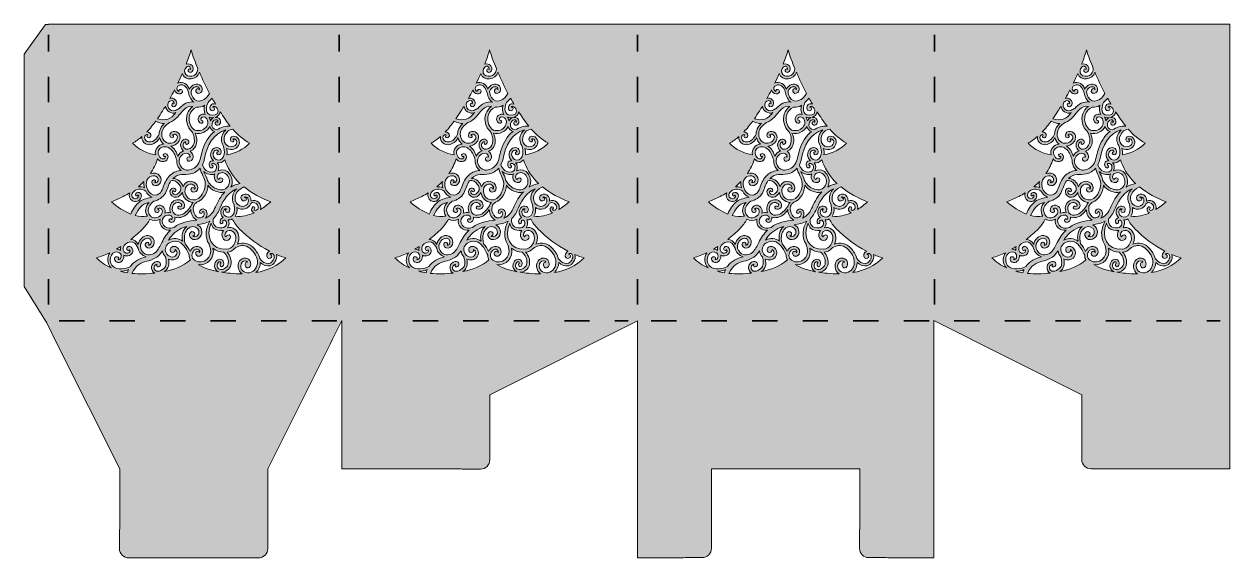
# Model space of a CAD drawing. Extents: x 8 to 992, y -718 to -282.
import ezdxf

# ---------------------------------------------------------------- set-up
doc = ezdxf.new("R2010")
doc.units = 0
doc.header["$MEASUREMENT"] = 0
for name, pattern in [('AI-Linetype-1', [41.240002, 20.620001, -20.620001]), ('AI-Linetype-2', [41.240002, 20.620001, -20.620001]), ('AI-Linetype-3', [41.240002, 20.620001, -20.620001]), ('AI-Linetype-4', [41.240002, 20.620001, -20.620001]), ('AI-Linetype-5', [41.240002, 20.620001, -20.620001]), ('AI-Linetype-6', [41.240002, 20.620001, -20.620001])]:
    doc.linetypes.add(name, pattern=pattern)
doc.layers.add('Layer 1', color=7, linetype='Continuous')

# ---------------------------------------------------------------- blocks, each defined once
blk = doc.blocks.new('block 2')
at = {"layer": 'Layer 1', "true_color": 0x010101}
h = blk.add_hatch(color=18, dxfattribs=at)
h.dxf.hatch_style = 2
edge = h.paths.add_edge_path()
edge.add_spline(control_points=[(515.73, -282.5), (515.73, -282.5), (265.73, -282.5), (265.73, -282.5), (265.73, -282.5), (259.42, -282.5), (259.42, -282.5), (259.42, -282.5), (27.54, -282.5), (27.54, -282.5), (27.54, -282.5), (27.54, -282.87), (27.54, -282.87), (27.54, -282.87), (26.18, -282.87), (26.18, -282.87), (26.18, -282.87), (25.18, -282.87), (25.18, -282.87), (25.18, -282.87), (7.77, -306.87), (7.77, -306.87), (7.77, -306.87), (7.77, -496.34), (7.77, -496.34), (7.77, -496.34), (25.18, -524.27), (25.18, -524.27), (25.18, -524.27), (25.32, -524.27), (25.32, -524.27), (25.32, -524.27), (26.18, -525.99), (26.18, -525.99), (26.18, -525.99), (34.86, -543.34), (34.86, -543.34), (34.86, -543.34), (85.76, -645.13), (85.76, -645.13), (85.76, -645.13), (85.76, -693.41), (85.76, -693.41), (85.76, -693.61), (85.77, -693.82), (85.77, -694.03), (85.63, -694.61), (85.55, -695.21), (85.55, -695.84), (85.55, -695.84), (85.55, -710.03), (85.55, -710.03), (85.55, -714.23), (88.95, -717.64), (93.15, -717.64), (93.15, -717.64), (107.35, -717.64), (107.35, -717.64), (107.77, -717.64), (108.17, -717.6), (108.57, -717.53), (109.02, -717.56), (109.47, -717.57), (109.93, -717.57), (109.93, -717.57), (182.44, -717.57), (182.44, -717.57), (182.85, -717.57), (183.25, -717.56), (183.65, -717.54), (184.03, -717.6), (184.41, -717.64), (184.8, -717.64), (184.8, -717.64), (199, -717.64), (199, -717.64), (203.2, -717.64), (206.61, -714.23), (206.61, -710.03), (206.61, -710.03), (206.61, -695.84), (206.61, -695.84), (206.61, -695.55), (206.59, -695.26), (206.55, -694.98), (206.59, -694.48), (206.61, -693.97), (206.61, -693.47), (206.61, -693.47), (206.61, -645.13), (206.61, -645.13), (206.61, -645.13), (257.49, -543.34), (257.49, -543.34), (257.49, -543.34), (259.42, -539.47), (259.42, -539.47), (259.42, -539.47), (267.05, -524.22), (267.05, -524.22), (267.05, -524.22), (267.05, -645.13), (267.05, -645.13), (267.05, -645.13), (363.74, -645.13), (363.75, -645.13), (364.02, -645.13), (364.29, -645.12), (364.55, -645.11), (365.04, -645.21), (365.55, -645.26), (366.07, -645.26), (366.07, -645.26), (380.27, -645.26), (380.27, -645.26), (384.47, -645.26), (387.87, -641.85), (387.87, -637.65), (387.87, -637.65), (387.87, -623.46), (387.87, -623.46), (387.87, -623.13), (387.85, -622.81), (387.81, -622.5), (387.84, -621.97), (387.86, -621.44), (387.86, -620.9), (387.86, -620.9), (387.86, -584.65), (387.86, -584.65), (387.86, -584.65), (508.4, -524.37), (508.4, -524.37), (508.4, -524.37), (508.4, -717.57), (508.4, -717.57), (508.4, -717.57), (544.66, -717.57), (544.66, -717.57), (545.56, -717.58), (546.45, -717.52), (547.33, -717.43), (547.33, -717.43), (561.11, -717.43), (561.11, -717.43), (565.31, -717.43), (568.72, -714.02), (568.72, -709.82), (568.72, -709.82), (568.72, -696.14), (568.72, -696.14), (568.82, -695.26), (568.87, -694.37), (568.88, -693.47), (568.88, -693.47), (568.88, -645.13), (568.88, -645.13), (568.88, -645.13), (689.73, -645.13), (689.73, -645.13), (689.73, -645.13), (689.73, -693.41), (689.73, -693.41), (689.73, -693.61), (689.74, -693.8), (689.74, -694), (689.63, -694.53), (689.56, -695.07), (689.56, -695.63), (689.56, -695.63), (689.56, -709.82), (689.56, -709.82), (689.56, -714.02), (692.97, -717.43), (697.17, -717.43), (697.17, -717.43), (711.26, -717.43), (711.26, -717.43), (712.13, -717.52), (713, -717.57), (713.89, -717.57), (713.89, -717.57), (750.19, -717.57), (750.19, -717.57), (750.19, -717.57), (750.19, -524.22), (750.19, -524.22), (750.19, -524.22), (871.01, -584.63), (871.01, -584.63), (871.01, -584.64), (871.02, -620.96), (871.01, -620.96), (871.01, -621.36), (871.02, -621.76), (871.04, -622.16), (870.99, -622.52), (870.96, -622.88), (870.96, -623.25), (870.96, -623.25), (870.96, -637.44), (870.96, -637.44), (870.96, -641.64), (874.36, -645.05), (878.56, -645.05), (878.56, -645.05), (892.76, -645.05), (892.76, -645.05), (892.87, -645.05), (892.97, -645.04), (893.07, -645.03), (893.77, -645.09), (894.47, -645.13), (895.18, -645.13), (895.18, -645.13), (991.86, -645.13), (991.86, -645.13), (991.86, -645.13), (991.86, -282.5), (991.86, -282.5), (991.86, -282.5), (515.73, -282.5), (515.73, -282.5)], knot_values=[0, 0, 0, 0, 1, 1, 1, 2, 2, 2, 3, 3, 3, 4, 4, 4, 5, 5, 5, 6, 6, 6, 7, 7, 7, 8, 8, 8, 9, 9, 9, 10, 10, 10, 11, 11, 11, 12, 12, 12, 13, 13, 13, 14, 14, 14, 15, 15, 15, 16, 16, 16, 17, 17, 17, 18, 18, 18, 19, 19, 19, 20, 20, 20, 21, 21, 21, 22, 22, 22, 23, 23, 23, 24, 24, 24, 25, 25, 25, 26, 26, 26, 27, 27, 27, 28, 28, 28, 29, 29, 29, 30, 30, 30, 31, 31, 31, 32, 32, 32, 33, 33, 33, 34, 34, 34, 35, 35, 35, 36, 36, 36, 37, 37, 37, 38, 38, 38, 39, 39, 39, 40, 40, 40, 41, 41, 41, 42, 42, 42, 43, 43, 43, 44, 44, 44, 45, 45, 45, 46, 46, 46, 47, 47, 47, 48, 48, 48, 49, 49, 49, 50, 50, 50, 51, 51, 51, 52, 52, 52, 53, 53, 53, 54, 54, 54, 55, 55, 55, 56, 56, 56, 57, 57, 57, 58, 58, 58, 59, 59, 59, 60, 60, 60, 61, 61, 61, 62, 62, 62, 63, 63, 63, 64, 64, 64, 65, 65, 65, 66, 66, 66, 67, 67, 67, 68, 68, 68, 69, 69, 69, 70, 70, 70, 71, 71, 71, 72, 72, 72, 73, 73, 73, 74, 74, 74, 74], degree=3, periodic=1)
edge = h.paths.add_edge_path()
edge.add_spline(control_points=[(211.75, -470.99), (212.3, -472.27), (211.84, -473.72), (211.11, -474.82), (210.54, -475.69), (209.65, -476.97), (208.65, -477.39), (206.53, -478.28), (203.75, -477.14), (202.13, -475.74), (201.39, -475.1), (200.73, -474.34), (200.16, -473.55), (199.36, -470.29), (197.46, -467.59), (195.16, -465.14), (191.84, -461.35), (186.52, -459.78), (181.84, -461.98), (182.94, -459.68), (183.43, -457.09), (182.84, -454.58), (182, -450.57), (177.94, -447.35), (173.81, -448.44), (175.12, -446.61), (175.54, -444.02), (174.36, -442.12), (175.51, -442.17), (176.67, -441.89), (177.69, -441.35), (179.03, -444.33), (181.12, -446.88), (183.35, -449.25), (190.54, -456.63), (198.98, -462.73), (208.02, -467.7), (206.07, -468.47), (204.91, -471.3), (206.53, -472.93), (207.74, -474.13), (210.25, -473.35), (209.98, -471.46), (209.86, -470.65), (209.08, -470.1), (208.33, -470.04), (209.39, -468.79), (211.24, -469.66), (211.75, -470.99)], knot_values=[0, 0, 0, 0, 1, 1, 1, 2, 2, 2, 3, 3, 3, 4, 4, 4, 5, 5, 5, 6, 6, 6, 7, 7, 7, 8, 8, 8, 9, 9, 9, 10, 10, 10, 11, 11, 11, 12, 12, 12, 13, 13, 13, 14, 14, 14, 15, 15, 15, 16, 16, 16, 16], degree=3, periodic=1)
edge = h.paths.add_edge_path()
edge.add_spline(control_points=[(156.97, -436.2), (156.69, -434.67), (155.57, -433.34), (153.97, -433.15), (152.41, -432.96), (151, -434.11), (151.03, -435.71), (151.06, -437.16), (153.32, -437.11), (153.28, -435.65), (153.26, -435.05), (154.19, -435.51), (154.37, -435.71), (155.42, -437.07), (154.5, -439.08), (153.22, -439.94), (151.21, -441.34), (148.72, -440.2), (147.44, -438.37), (146.11, -436.46), (145.45, -433.23), (146.05, -430.96), (146.44, -429.5), (147.74, -428.6), (148.77, -427.6), (154.24, -425.91), (157.52, -419.37), (157.85, -413.88), (160.76, -418.09), (166.63, -420.7), (171.63, -419.28), (168.22, -422.75), (165.9, -427.03), (163.9, -431.42), (162.12, -435.45), (160.11, -439.03), (155.76, -440.62), (156.75, -439.39), (157.26, -437.8), (156.97, -436.2)], knot_values=[0, 0, 0, 0, 1, 1, 1, 2, 2, 2, 3, 3, 3, 4, 4, 4, 5, 5, 5, 6, 6, 6, 7, 7, 7, 8, 8, 8, 9, 9, 9, 10, 10, 10, 11, 11, 11, 12, 12, 12, 13, 13, 13, 13], degree=3, periodic=1)
edge = h.paths.add_edge_path()
edge.add_spline(control_points=[(137.19, -459.51), (134.11, -456.93), (129.25, -456.68), (125.61, -458.51), (128.32, -453.95), (132.66, -450.39), (137.58, -448.42), (138.56, -448.03), (139.55, -447.72), (140.56, -447.46), (137.1, -450.3), (136.04, -455.3), (137.19, -459.51)], knot_values=[0, 0, 0, 0, 1, 1, 1, 2, 2, 2, 3, 3, 3, 4, 4, 4, 4], degree=3, periodic=1)
edge = h.paths.add_edge_path()
edge.add_spline(control_points=[(108.31, -460.31), (107.13, -460.32), (106.5, -461.58), (106.65, -462.63), (106.98, -464.97), (109.79, -465.87), (111.66, -464.72), (113.58, -463.55), (114.37, -461.02), (113.84, -458.88), (113.28, -456.63), (111.44, -455.01), (109.11, -454.84), (104.94, -454.56), (101.73, -458.18), (100.96, -462.03), (99.75, -459.75), (97.44, -458.07), (94.81, -458.06), (98.33, -455.37), (101.73, -452.48), (104.78, -449.25), (106.99, -446.9), (109.07, -444.37), (110.41, -441.41), (112.8, -443.23), (116.1, -442.96), (118.68, -441.52), (117.33, -446.73), (122.31, -451.26), (127.33, -450.47), (124.22, -453.37), (122.05, -456.79), (120.13, -460.56), (118.69, -463.38), (117.25, -466.43), (114.9, -468.6), (111.91, -470.86), (108.18, -471.65), (104.92, -468.7), (102.88, -466.84), (102.21, -463.99), (103.16, -461.4), (104.07, -458.94), (106.97, -456.24), (109.8, -457.35), (111.19, -457.9), (111.81, -459.51), (111.52, -460.92), (111.35, -461.88), (110.45, -463.21), (109.34, -462.8), (110.34, -461.99), (109.57, -460.27), (108.31, -460.31)], knot_values=[0, 0, 0, 0, 1, 1, 1, 2, 2, 2, 3, 3, 3, 4, 4, 4, 5, 5, 5, 6, 6, 6, 7, 7, 7, 8, 8, 8, 9, 9, 9, 10, 10, 10, 11, 11, 11, 12, 12, 12, 13, 13, 13, 14, 14, 14, 15, 15, 15, 16, 16, 16, 17, 17, 17, 18, 18, 18, 18], degree=3, periodic=1)
edge = h.paths.add_edge_path()
edge.add_spline(control_points=[(113.36, -409.36), (111.42, -410.21), (111.83, -412.89), (113.48, -413.78), (115.4, -414.81), (117.68, -413.74), (118.81, -412.07), (119.99, -410.33), (119.83, -408.05), (118.62, -406.38), (116.92, -403.95), (113.57, -403.3), (110.91, -404.33), (113.39, -400.63), (115.35, -396.59), (116.75, -392.32), (117.97, -393.89), (119.7, -394.95), (121.68, -394.6), (123.52, -394.28), (125.18, -392.71), (125.26, -390.77), (125.34, -388.9), (123.46, -387.33), (121.73, -388.46), (120.56, -389.23), (121.74, -391.08), (122.91, -390.3), (123.23, -390.08), (122.99, -391.1), (122.96, -391.17), (122.53, -392.12), (121.35, -392.64), (120.36, -392.31), (118.93, -391.86), (117.87, -390.22), (117.41, -388.86), (116.38, -385.78), (118.46, -382.96), (121.58, -382.48), (124.69, -382.01), (127.61, -384.09), (129.35, -386.49), (130.38, -387.9), (131.08, -389.5), (131.63, -391.14), (131.88, -391.88), (132.11, -392.62), (132.35, -393.36), (132.29, -393.96), (132.29, -394.57), (132.35, -395.17), (132.59, -397.73), (133.97, -400.2), (136.06, -401.7), (132.83, -401.9), (129.74, -403.24), (127.27, -405.32), (124.13, -407.92), (122.8, -411.54), (121.38, -415.23), (120.75, -416.84), (120.08, -418.54), (118.98, -419.9), (117.59, -421.58), (115.36, -422.24), (113.11, -421.71), (108.17, -420.33), (105.48, -411.84), (109.14, -408.06), (110.48, -406.67), (112.58, -405.76), (114.52, -406.23), (116.05, -406.6), (117.54, -408.1), (117.21, -409.78), (117.02, -410.88), (115.85, -412.09), (114.67, -411.69), (114.41, -411.54), (114.31, -411.49), (114.54, -411.39), (115.92, -410.79), (114.73, -408.77), (113.36, -409.36)], knot_values=[0, 0, 0, 0, 1, 1, 1, 2, 2, 2, 3, 3, 3, 4, 4, 4, 5, 5, 5, 6, 6, 6, 7, 7, 7, 8, 8, 8, 9, 9, 9, 10, 10, 10, 11, 11, 11, 12, 12, 12, 13, 13, 13, 14, 14, 14, 15, 15, 15, 16, 16, 16, 17, 17, 17, 18, 18, 18, 19, 19, 19, 20, 20, 20, 21, 21, 21, 22, 22, 22, 23, 23, 23, 24, 24, 24, 25, 25, 25, 26, 26, 26, 27, 27, 27, 28, 28, 28, 28], degree=3, periodic=1)
edge = h.paths.add_edge_path()
edge.add_spline(control_points=[(155.64, -356.04), (152.35, -354.85), (148.58, -358.09), (150.17, -361.51), (150.6, -362.47), (151.81, -363.68), (152.98, -363.2), (154.4, -362.62), (153.8, -360.69), (152.4, -360.7), (151.62, -359.51), (152.69, -358.23), (153.96, -358.13), (155.63, -357.94), (157, -359.45), (157.47, -360.91), (158.61, -364.38), (156.04, -367.74), (152.84, -368.82), (151.1, -369.4), (148.93, -369.54), (147.2, -368.84), (145.43, -368.14), (144.31, -366.26), (143.56, -364.6), (141.04, -359.35), (143.01, -352.39), (148.58, -350.08), (150.8, -350.45), (153.19, -350.03), (155.03, -348.69), (154.43, -351.1), (154.28, -353.84), (155.64, -356.04)], knot_values=[0, 0, 0, 0, 1, 1, 1, 2, 2, 2, 3, 3, 3, 4, 4, 4, 5, 5, 5, 6, 6, 6, 7, 7, 7, 8, 8, 8, 9, 9, 9, 10, 10, 10, 11, 11, 11, 11], degree=3, periodic=1)
edge = h.paths.add_edge_path()
edge.add_spline(control_points=[(159.31, -365.84), (159.7, -367.81), (161.25, -369.53), (163.22, -370.03), (158.32, -373.76), (155.39, -379.2), (153.49, -384.92), (152.81, -387.03), (152.35, -389.18), (151.86, -391.34), (151.41, -393.34), (150.84, -395.34), (149.62, -397.02), (148.5, -398.54), (146.97, -399.8), (145.26, -400.59), (143.62, -401.34), (141.89, -401.53), (140.13, -401.58), (137.52, -400.68), (135.25, -399.02), (134.49, -396.16), (133.63, -392.92), (135.29, -389.02), (138.59, -387.9), (140.87, -387.05), (143.54, -388.35), (143.3, -390.99), (143.13, -390.71), (142.84, -390.53), (142.46, -390.55), (140.47, -390.7), (139.88, -393.25), (141.75, -394.13), (143.67, -395.03), (145.32, -393.12), (145.62, -391.38), (145.96, -389.38), (144.91, -387.28), (143.23, -386.19), (146.57, -384.95), (148.59, -381.53), (148.72, -378.06), (148.82, -375.71), (148.16, -373.46), (147.25, -371.31), (151.8, -372.6), (157.55, -370.2), (159.31, -365.84)], knot_values=[0, 0, 0, 0, 1, 1, 1, 2, 2, 2, 3, 3, 3, 4, 4, 4, 5, 5, 5, 6, 6, 6, 7, 7, 7, 8, 8, 8, 9, 9, 9, 10, 10, 10, 11, 11, 11, 12, 12, 12, 13, 13, 13, 14, 14, 14, 15, 15, 15, 16, 16, 16, 16], degree=3, periodic=1)
edge = h.paths.add_edge_path()
edge.add_spline(control_points=[(158.74, -358.42), (160.01, -358.85), (161.39, -358.98), (162.72, -358.74), (161.45, -359.21), (160.49, -360.26), (159.89, -361.46), (159.75, -360.38), (159.37, -359.32), (158.74, -358.42)], knot_values=[0, 0, 0, 0, 1, 1, 1, 2, 2, 2, 3, 3, 3, 3], degree=3, periodic=1)
edge = h.paths.add_edge_path()
edge.add_spline(control_points=[(170.36, -381.52), (171.09, -383.77), (171.49, -386.28), (171.14, -388.64), (170.71, -391.21), (168.97, -393.54), (166.14, -393.34), (163.79, -393.18), (162.05, -391.05), (162.06, -388.74), (162.07, -387.49), (162.61, -386.09), (163.78, -385.5), (164.77, -384.93), (166.19, -385.27), (166.46, -386.48), (166.45, -386.52), (166.45, -386.55), (166.45, -386.58), (165.8, -386.29), (164.84, -386.93), (165.08, -387.84), (165.49, -389.39), (167.52, -389.32), (168.26, -388.09), (169.07, -386.74), (168.47, -384.91), (167.32, -383.96), (164.32, -381.5), (160.61, -384.48), (160.08, -387.66), (159.68, -389.97), (160.59, -392.47), (162.34, -394.02), (160.81, -393.72), (159.2, -394.41), (158.89, -396.05), (158.63, -397.4), (158.98, -399), (160.28, -399.67), (161.61, -400.36), (162.77, -398.28), (161.42, -397.66), (161.06, -397.49), (161, -397.04), (161.04, -396.66), (161.1, -396.11), (161.35, -396.03), (161.88, -396.06), (162.89, -396.11), (164.24, -396.72), (164.61, -397.71), (165.01, -398.74), (164.8, -400.35), (164.32, -401.34), (163.84, -402.35), (162.91, -402.85), (161.84, -403.02), (157.59, -403.68), (154.36, -400.98), (153.26, -397.15), (154.09, -395.55), (154.67, -393.79), (155.08, -391.92), (156.92, -382.08), (161.98, -371.48), (172.44, -368.74), (171.52, -369.55), (170.73, -370.51), (170.16, -371.45), (168.31, -374.5), (168.27, -378.56), (170.36, -381.52)], knot_values=[0, 0, 0, 0, 1, 1, 1, 2, 2, 2, 3, 3, 3, 4, 4, 4, 5, 5, 5, 6, 6, 6, 7, 7, 7, 8, 8, 8, 9, 9, 9, 10, 10, 10, 11, 11, 11, 12, 12, 12, 13, 13, 13, 14, 14, 14, 15, 15, 15, 16, 16, 16, 17, 17, 17, 18, 18, 18, 19, 19, 19, 20, 20, 20, 21, 21, 21, 22, 22, 22, 23, 23, 23, 24, 24, 24, 24], degree=3, periodic=1)
edge = h.paths.add_edge_path()
edge.add_spline(control_points=[(179.11, -429.55), (182.02, -441.38), (171.43, -442.45), (170.32, -436.15), (170.1, -434.62), (171.27, -432.43), (173.05, -433.04), (171.39, -433.65), (171.9, -436.18), (173.72, -436.08), (175.29, -436.01), (175.99, -434.16), (175.58, -432.85), (175.06, -431.23), (173.35, -430.51), (171.75, -430.86), (167.51, -432.01), (167.24, -437.56), (170.15, -440.24), (168.27, -440.66), (167.22, -442.76), (167.9, -444.53), (168.41, -445.96), (170.68, -445.02), (170.08, -443.62), (169.69, -442.69), (170.72, -442.09), (171.53, -442.35), (172.59, -442.69), (173, -443.89), (172.93, -444.9), (172.81, -446.9), (171.2, -448.5), (169.24, -448.68), (167.15, -448.89), (164.39, -448.31), (163.13, -446.52), (162.5, -445.62), (162.16, -444.55), (162.06, -443.46), (162.04, -442.74), (161.84, -441.71), (162.28, -440.99), (164.78, -438.57), (166.27, -435.33), (167.71, -432.15), (170.5, -425.83), (174.67, -419.52), (181.25, -416.72), (179.99, -417.9), (178.98, -419.34), (178.39, -420.96), (177.35, -423.82), (177.55, -427.06), (179.11, -429.55)], knot_values=[0, 0, 0, 0, 1, 1, 1, 2, 2, 2, 3, 3, 3, 4, 4, 4, 5, 5, 5, 6, 6, 6, 7, 7, 7, 8, 8, 8, 9, 9, 9, 10, 10, 10, 11, 11, 11, 12, 12, 12, 13, 13, 13, 14, 14, 14, 15, 15, 15, 16, 16, 16, 17, 17, 17, 18, 18, 18, 18], degree=3, periodic=1)
edge = h.paths.add_edge_path()
edge.add_spline(control_points=[(146.15, -419.44), (149.28, -419.67), (150.28, -416.1), (149, -413.79), (146.02, -408.97), (139.46, -409.75), (137.48, -415.04), (136.39, -411.57), (133.09, -408.12), (129.25, -408.3), (134.16, -403.9), (138.25, -405.66), (143.84, -404.57), (146.78, -403.9), (149.59, -402.13), (151.48, -399.84), (152.19, -404.28), (155.45, -407.99), (155.61, -412.56), (155.68, -414.97), (154.98, -417.36), (153.92, -419.5), (151.99, -423.71), (148.84, -426.78), (143.91, -425.42), (140.07, -424.27), (138.07, -419.65), (139.47, -415.96), (140.3, -413.78), (142.39, -412.24), (144.75, -413.07), (145.78, -413.43), (146.78, -414.21), (147.16, -415.26), (147.4, -415.85), (147.42, -416.72), (146.77, -417.05), (146.75, -415.3), (144.29, -415.44), (143.95, -416.97), (143.65, -418.29), (144.95, -419.35), (146.15, -419.44)], knot_values=[0, 0, 0, 0, 1, 1, 1, 2, 2, 2, 3, 3, 3, 4, 4, 4, 5, 5, 5, 6, 6, 6, 7, 7, 7, 8, 8, 8, 9, 9, 9, 10, 10, 10, 11, 11, 11, 12, 12, 12, 13, 13, 13, 14, 14, 14, 14], degree=3, periodic=1)
edge = h.paths.add_edge_path()
edge.add_spline(control_points=[(154.41, -402.61), (156.7, -404.89), (160.46, -405.77), (163.5, -404.63), (162.42, -406.74), (162.9, -409.49), (164.82, -410.97), (166.74, -412.44), (170.34, -411.77), (169.96, -408.83), (169.91, -408.44), (169.54, -408.07), (169.17, -407.97), (168.19, -407.65), (166.76, -408.16), (166.66, -409.27), (165.9, -408.97), (165.45, -408.15), (165.32, -407.37), (165.1, -405.94), (166.08, -404.7), (167.29, -404.06), (170.42, -402.38), (173.63, -404.78), (174.81, -407.71), (175.92, -410.48), (175.33, -414.06), (173.06, -416.08), (170.47, -418.38), (166.21, -417.58), (163.42, -416.1), (160.89, -414.74), (158.79, -412.55), (157.45, -409.98), (156.87, -407.47), (155.52, -405), (154.41, -402.61)], knot_values=[0, 0, 0, 0, 1, 1, 1, 2, 2, 2, 3, 3, 3, 4, 4, 4, 5, 5, 5, 6, 6, 6, 7, 7, 7, 8, 8, 8, 9, 9, 9, 10, 10, 10, 11, 11, 11, 12, 12, 12, 12], degree=3, periodic=1)
edge = h.paths.add_edge_path()
edge.add_spline(control_points=[(176.44, -415.43), (180.38, -408.71), (174.03, -398.02), (166.04, -402.07), (166.85, -400.04), (167.1, -397.1), (165.3, -395.47), (167.71, -395.94), (170.12, -395), (171.64, -393.11), (173.88, -399.54), (177.36, -405.43), (182.05, -410.41), (182.74, -411.14), (183.45, -411.85), (184.19, -412.54), (181.44, -412.9), (178.71, -414.07), (176.44, -415.43)], knot_values=[0, 0, 0, 0, 1, 1, 1, 2, 2, 2, 3, 3, 3, 4, 4, 4, 5, 5, 5, 6, 6, 6, 6], degree=3, periodic=1)
edge = h.paths.add_edge_path()
edge.add_spline(control_points=[(140.74, -363.36), (141.39, -365.8), (142.68, -368.52), (144.77, -370.09), (145.04, -370.66), (145.35, -371.23), (145.58, -371.79), (146.1, -373.04), (146.48, -374.37), (146.65, -375.72), (146.96, -378.17), (146.46, -380.96), (144.67, -382.78), (143.06, -384.43), (140.09, -385.41), (138.38, -383.35), (137.56, -382.36), (137.2, -380.93), (137.81, -379.74), (138.22, -378.97), (138.8, -378.42), (139.78, -378.5), (139.46, -378.95), (139.55, -379.58), (139.78, -380.07), (139.99, -380.56), (140.71, -380.75), (141.16, -380.49), (142.23, -379.86), (142.48, -378.48), (141.82, -377.44), (141.05, -376.24), (139.38, -376.15), (138.19, -376.68), (134.49, -378.31), (134.78, -383.8), (137.97, -385.75), (135.8, -386.53), (134.15, -388.22), (133.2, -390.26), (132.25, -387.02), (130.52, -383.85), (127.65, -381.95), (130.69, -381.6), (133.86, -379.5), (134.86, -376.49), (135.47, -374.59), (135.06, -372.42), (133.52, -371.1), (132.01, -369.82), (129.64, -369.51), (127.98, -370.68), (126.4, -371.8), (126.13, -374.87), (128.5, -375.22), (129.88, -375.41), (130.42, -373.61), (129.08, -373.11), (128.73, -372.98), (129.29, -372.55), (129.38, -372.49), (130.36, -371.92), (131.75, -372.32), (132.42, -373.21), (133.56, -374.76), (132.5, -376.79), (131.26, -377.89), (128.43, -380.4), (124.19, -380.29), (121.79, -377.26), (119.43, -374.27), (119.71, -369.88), (121.84, -366.86), (123.06, -365.13), (124.84, -363.88), (126.53, -362.66), (129.08, -361.74), (131.27, -360.07), (133.12, -358), (136.4, -354.27), (139.79, -348.45), (145.58, -349.57), (141.18, -352.51), (139.31, -358.33), (140.74, -363.36)], knot_values=[0, 0, 0, 0, 1, 1, 1, 2, 2, 2, 3, 3, 3, 4, 4, 4, 5, 5, 5, 6, 6, 6, 7, 7, 7, 8, 8, 8, 9, 9, 9, 10, 10, 10, 11, 11, 11, 12, 12, 12, 13, 13, 13, 14, 14, 14, 15, 15, 15, 16, 16, 16, 17, 17, 17, 18, 18, 18, 19, 19, 19, 20, 20, 20, 21, 21, 21, 22, 22, 22, 23, 23, 23, 24, 24, 24, 25, 25, 25, 26, 26, 26, 27, 27, 27, 28, 28, 28, 28], degree=3, periodic=1)
edge = h.paths.add_edge_path()
edge.add_spline(control_points=[(113.62, -426.89), (117.63, -425.87), (121.05, -423.92), (123.1, -420.2), (124.88, -417), (125.49, -413.23), (127.6, -410.2), (128.83, -409.86), (130.21, -409.91), (131.36, -410.5), (133.31, -411.51), (135.21, -413.86), (135.56, -416.04), (135.77, -417.34), (135.4, -418.51), (134.57, -419.51), (133.91, -420.29), (133, -421.25), (131.98, -421.49), (131.07, -421.7), (130.02, -421.35), (129.4, -420.66), (128.89, -420.1), (128.57, -419.11), (129.12, -418.48), (129.35, -418.25), (129.61, -418.35), (129.61, -418.06), (129.62, -419.4), (131.73, -419.45), (131.7, -418.1), (131.68, -416.78), (130.45, -415.93), (129.16, -416.2), (127.81, -416.47), (126.87, -417.72), (126.79, -419.07), (126.62, -421.93), (129.53, -424.05), (132.21, -423.64), (134.16, -423.34), (135.96, -421.74), (136.96, -419.86), (137.61, -424.14), (141.12, -427.67), (145.65, -427.95), (144.9, -428.74), (144.31, -429.65), (144.05, -430.73), (142.98, -432.09), (141.96, -433.49), (140.75, -434.75), (139.62, -435.93), (138.32, -437.01), (136.78, -437.62), (135.13, -438.28), (132.87, -438.63), (131.24, -437.75), (128.05, -436.04), (127.88, -430.78), (130.7, -428.7), (131.97, -427.76), (133.65, -427.57), (135.03, -428.37), (135.58, -428.69), (136.25, -429.26), (136.4, -429.92), (136.62, -430.95), (135.61, -431.32), (134.83, -430.92), (133.46, -430.21), (132.52, -432.19), (133.75, -433), (135.29, -434.01), (137.44, -433.51), (138.36, -431.9), (139.28, -430.27), (138.63, -428.43), (137.35, -427.2), (134.63, -424.61), (130.28, -425.39), (128.12, -428.27), (126.45, -430.5), (126.25, -433.68), (127.37, -436.23), (125.82, -435.82), (124.1, -436), (122.66, -436.69), (123.62, -433.56), (121.26, -429.71), (117.75, -430.22), (115.85, -430.53), (113.99, -432.36), (114.46, -434.42), (114.71, -435.46), (115.71, -436.24), (116.8, -435.95), (117.63, -435.74), (118.37, -434.74), (117.83, -433.92), (117.6, -433.57), (117.17, -433.3), (116.74, -433.38), (117.2, -432.44), (118.49, -432.13), (119.36, -432.69), (120.79, -433.56), (120.89, -435.47), (120.24, -436.85), (118.88, -439.78), (114.22, -441.7), (111.48, -439.5), (110.26, -438.52), (109.41, -436.74), (109.09, -435.23), (108.42, -431.77), (111.07, -428.86), (113.62, -426.89)], knot_values=[0, 0, 0, 0, 1, 1, 1, 2, 2, 2, 3, 3, 3, 4, 4, 4, 5, 5, 5, 6, 6, 6, 7, 7, 7, 8, 8, 8, 9, 9, 9, 10, 10, 10, 11, 11, 11, 12, 12, 12, 13, 13, 13, 14, 14, 14, 15, 15, 15, 16, 16, 16, 17, 17, 17, 18, 18, 18, 19, 19, 19, 20, 20, 20, 21, 21, 21, 22, 22, 22, 23, 23, 23, 24, 24, 24, 25, 25, 25, 26, 26, 26, 27, 27, 27, 28, 28, 28, 29, 29, 29, 30, 30, 30, 31, 31, 31, 32, 32, 32, 33, 33, 33, 34, 34, 34, 35, 35, 35, 36, 36, 36, 37, 37, 37, 38, 38, 38, 39, 39, 39, 39], degree=3, periodic=1)
edge = h.paths.add_edge_path()
edge.add_spline(control_points=[(108.42, -439.14), (104.98, -439.57), (101.6, -439.26), (98.35, -438.42), (101.51, -433.09), (103.2, -429.35), (109.82, -427.83), (106.65, -431.05), (106.02, -435.25), (108.42, -439.14)], knot_values=[0, 0, 0, 0, 1, 1, 1, 2, 2, 2, 3, 3, 3, 3], degree=3, periodic=1)
edge = h.paths.add_edge_path()
edge.add_spline(control_points=[(130.15, -448.18), (128.43, -448.74), (126.57, -448.95), (124.87, -448.5), (119.11, -447.13), (118.9, -439.18), (124.96, -438.21), (126.09, -438.07), (127.63, -438.25), (128.31, -439.26), (128.8, -439.99), (128.8, -441.06), (128.22, -441.75), (128.17, -441.77), (128.12, -441.79), (128.09, -441.82), (127.7, -440.67), (125.86, -441.18), (126, -442.48), (126.17, -444.11), (128.05, -444.59), (129.29, -443.8), (130.59, -442.97), (131.09, -441.27), (130.86, -439.81), (133.8, -441), (137.62, -439.88), (139.99, -437.98), (141.5, -436.77), (142.69, -435.27), (143.78, -433.69), (143.97, -437.24), (145.49, -440.75), (148.73, -442.27), (142.13, -443.04), (135.62, -444.08), (130.15, -448.18)], knot_values=[0, 0, 0, 0, 1, 1, 1, 2, 2, 2, 3, 3, 3, 4, 4, 4, 5, 5, 5, 6, 6, 6, 7, 7, 7, 8, 8, 8, 9, 9, 9, 10, 10, 10, 11, 11, 11, 12, 12, 12, 12], degree=3, periodic=1)
edge = h.paths.add_edge_path()
edge.add_spline(control_points=[(160.45, -444.87), (160.73, -446.33), (161.39, -447.75), (162.46, -448.78), (164.28, -450.51), (167.98, -451.21), (170.39, -450.71), (169.13, -452.38), (168.76, -454.86), (169.83, -456.74), (170.7, -458.27), (172.45, -459.34), (174.22, -458.7), (175.52, -458.23), (177.12, -456.23), (175.96, -454.87), (174.81, -453.54), (172.89, -454.62), (172.57, -456.04), (171.5, -455.32), (171.56, -453.86), (172.02, -452.81), (172.84, -451), (174.84, -450.34), (176.69, -450.85), (178.86, -451.44), (180.2, -453.4), (180.57, -455.55), (181.28, -459.92), (177.87, -465.75), (173.16, -465.99), (160.54, -466.73), (155.62, -455.5), (160.45, -444.87)], knot_values=[0, 0, 0, 0, 1, 1, 1, 2, 2, 2, 3, 3, 3, 4, 4, 4, 5, 5, 5, 6, 6, 6, 7, 7, 7, 8, 8, 8, 9, 9, 9, 10, 10, 10, 11, 11, 11, 11], degree=3, periodic=1)
edge = h.paths.add_edge_path()
edge.add_spline(control_points=[(181.45, -431.99), (185.32, -434.77), (191.32, -433.44), (192.71, -428.6), (194.56, -427.44), (197.02, -427.91), (198.16, -429.76), (198.81, -430.77), (199.2, -432.31), (198.39, -433.33), (197.95, -433.89), (197.12, -434.4), (196.39, -434.37), (195.65, -434.33), (195.11, -433.7), (195.8, -433.14), (196.7, -432.42), (195.48, -430.9), (194.53, -431.56), (192.37, -433.04), (193.5, -435.66), (195.51, -436.36), (190.67, -438.56), (185.47, -439.77), (180.1, -439.18), (181.44, -437.08), (181.87, -434.45), (181.45, -431.99)], knot_values=[0, 0, 0, 0, 1, 1, 1, 2, 2, 2, 3, 3, 3, 4, 4, 4, 5, 5, 5, 6, 6, 6, 7, 7, 7, 8, 8, 8, 9, 9, 9, 9], degree=3, periodic=1)
edge = h.paths.add_edge_path()
edge.add_spline(control_points=[(200.61, -433.62), (202.25, -429.23), (197.36, -424.59), (193.06, -426.75), (193.63, -420.2), (185.35, -419.42), (184.74, -423.97), (184.53, -426.25), (187.33, -427.66), (188.9, -425.89), (189.82, -424.68), (188.46, -423.66), (187.32, -423.7), (188.33, -423.05), (189.74, -423.47), (190.33, -424.47), (191.1, -425.69), (190.95, -427.25), (190.33, -428.48), (188.9, -431.32), (185.45, -431.78), (182.9, -430.16), (179.91, -428.27), (179.32, -424.2), (180.66, -421.11), (181.77, -418.53), (184.11, -416.59), (186.64, -415.33), (186.86, -415.3), (187.07, -415.27), (187.29, -415.24), (193.79, -420.48), (201.31, -424.27), (209.01, -427.39), (206.42, -429.62), (203.6, -431.77), (200.61, -433.62)], knot_values=[0, 0, 0, 0, 1, 1, 1, 2, 2, 2, 3, 3, 3, 4, 4, 4, 5, 5, 5, 6, 6, 6, 7, 7, 7, 8, 8, 8, 9, 9, 9, 10, 10, 10, 11, 11, 11, 12, 12, 12, 12], degree=3, periodic=1)
edge = h.paths.add_edge_path()
edge.add_spline(control_points=[(191.82, -379.64), (186.79, -384.58), (180.3, -387.95), (173.33, -389.09), (173.6, -387.32), (173.4, -385.47), (172.83, -383.76), (174.89, -384.94), (177.45, -385.2), (179.7, -384.18), (182.95, -382.7), (184.84, -378.31), (182.21, -375.39), (180.98, -374.03), (178.78, -373.3), (177.14, -374.4), (175.49, -375.5), (175.77, -378.08), (177.78, -378.53), (179.19, -378.85), (179.54, -376.76), (178.21, -376.36), (178.36, -376.41), (178.42, -376.21), (178.69, -376.13), (179.67, -375.87), (180.64, -376.65), (181.05, -377.49), (181.71, -378.82), (181.05, -380.43), (180.03, -381.37), (177.95, -383.31), (174.36, -382.8), (172.56, -380.75), (168.53, -376.31), (172.51, -368.55), (178.04, -368.03), (182.02, -372.57), (186.6, -376.62), (191.82, -379.64)], knot_values=[0, 0, 0, 0, 1, 1, 1, 2, 2, 2, 3, 3, 3, 4, 4, 4, 5, 5, 5, 6, 6, 6, 7, 7, 7, 8, 8, 8, 9, 9, 9, 10, 10, 10, 11, 11, 11, 12, 12, 12, 13, 13, 13, 13], degree=3, periodic=1)
edge = h.paths.add_edge_path()
edge.add_spline(control_points=[(167.78, -353.92), (170.33, -357.98), (173.04, -361.94), (176.05, -365.66), (172.26, -365.38), (168.33, -366.69), (164.97, -368.8), (162.3, -368.47), (160.48, -366.12), (161.17, -363.49), (161.52, -362.13), (162.48, -360.51), (164.05, -360.41), (164.7, -360.37), (165.46, -360.63), (165.81, -361.21), (166.07, -361.63), (166.1, -362.29), (165.74, -362.65), (165.43, -361.86), (164.12, -361.67), (163.81, -362.7), (163.41, -364.04), (164.58, -365.17), (165.91, -364.9), (167.3, -364.63), (168.09, -363.15), (168.07, -361.84), (168.03, -359.41), (165.78, -358.23), (163.68, -358.51), (165.84, -357.83), (167.61, -356.22), (167.78, -353.92)], knot_values=[0, 0, 0, 0, 1, 1, 1, 2, 2, 2, 3, 3, 3, 4, 4, 4, 5, 5, 5, 6, 6, 6, 7, 7, 7, 8, 8, 8, 9, 9, 9, 10, 10, 10, 11, 11, 11, 11], degree=3, periodic=1)
edge = h.paths.add_edge_path()
edge.add_spline(control_points=[(161.26, -342.91), (162.15, -344.51), (163.06, -346.09), (163.98, -347.66), (162.45, -347.15), (160.66, -347.58), (159.78, -349), (158.84, -350.51), (159.42, -353.5), (161.7, -353.21), (163.56, -352.94), (163.88, -350.09), (161.76, -350.06), (162.26, -349.43), (163.23, -349.54), (163.87, -349.87), (165.11, -350.49), (166, -352.08), (166.04, -353.44), (166.13, -356.97), (161.66, -357.24), (159.24, -356.38), (155.35, -354.86), (156.53, -349.28), (157.86, -346.26), (158.94, -345.2), (160, -344.11), (161.03, -342.99), (161.11, -342.96), (161.18, -342.94), (161.26, -342.91)], knot_values=[0, 0, 0, 0, 1, 1, 1, 2, 2, 2, 3, 3, 3, 4, 4, 4, 5, 5, 5, 6, 6, 6, 7, 7, 7, 8, 8, 8, 9, 9, 9, 10, 10, 10, 10], degree=3, periodic=1)
edge = h.paths.add_edge_path()
edge.add_spline(control_points=[(144.21, -321.72), (145.51, -321.16), (146.03, -319.68), (145.84, -318.35), (145.46, -315.61), (142.47, -313.98), (140.07, -315.04), (141.64, -311.23), (142.98, -307.34), (144.06, -303.36), (145.47, -308.64), (147.47, -313.74), (149.57, -318.77), (149.57, -320.99), (148.47, -323.27), (146.45, -324.3), (144.47, -325.3), (141.21, -325.44), (139.67, -323.57), (138.22, -321.8), (138.58, -318.99), (140.18, -317.45), (141.03, -316.63), (142.07, -316.49), (142.99, -317.28), (143.62, -317.8), (144.05, -318.79), (143.62, -319.55), (143.28, -318.87), (142.06, -318.78), (141.74, -319.73), (141.22, -321.23), (142.9, -322.28), (144.21, -321.72)], knot_values=[0, 0, 0, 0, 1, 1, 1, 2, 2, 2, 3, 3, 3, 4, 4, 4, 5, 5, 5, 6, 6, 6, 7, 7, 7, 8, 8, 8, 9, 9, 9, 10, 10, 10, 11, 11, 11, 11], degree=3, periodic=1)
edge = h.paths.add_edge_path()
edge.add_spline(control_points=[(136.92, -322.64), (138.76, -329.37), (149.47, -328.07), (150.8, -321.7), (153.31, -327.55), (156.07, -333.3), (159.08, -338.91), (156.54, -344.14), (149.19, -348.42), (145.36, -342), (144.65, -340.76), (144.15, -339.25), (144.1, -337.81), (144.07, -335.21), (148.21, -332.07), (150.42, -334.24), (150.87, -334.73), (151.02, -335.48), (150.78, -336.1), (150.8, -335.37), (150.22, -334.87), (149.5, -334.96), (147.94, -335.15), (147.4, -337.23), (148.44, -338.31), (149.77, -339.67), (151.93, -338.74), (152.71, -337.29), (153.47, -335.84), (153.16, -333.96), (152.06, -332.77), (148.93, -329.7), (144.2, -332.17), (142.52, -335.59), (141.58, -331.51), (137.19, -328.83), (133.23, -330.69), (134.51, -328.03), (135.74, -325.35), (136.92, -322.64)], knot_values=[0, 0, 0, 0, 1, 1, 1, 2, 2, 2, 3, 3, 3, 4, 4, 4, 5, 5, 5, 6, 6, 6, 7, 7, 7, 8, 8, 8, 9, 9, 9, 10, 10, 10, 11, 11, 11, 12, 12, 12, 13, 13, 13, 13], degree=3, periodic=1)
edge = h.paths.add_edge_path()
edge.add_spline(control_points=[(126.75, -345.18), (128.32, -344.29), (130.46, -345.18), (130.24, -347.16), (130.01, -346.9), (129.65, -346.77), (129.22, -346.94), (128.14, -347.37), (128.01, -348.86), (128.9, -349.58), (130.03, -350.49), (131.5, -349.43), (131.98, -348.34), (133.41, -345.14), (129.89, -341.98), (126.78, -343.05), (128.07, -340.75), (129.32, -338.42), (130.54, -336.07), (130.92, -337.81), (132.26, -339.29), (134.28, -339.42), (135.66, -339.51), (137.35, -338.63), (137.06, -337.02), (136.78, -335.44), (134.92, -335.31), (134.12, -336.52), (133.92, -336.81), (133.92, -337.09), (134.04, -337.32), (132.7, -337), (132.05, -335.4), (132.56, -334.17), (133.19, -332.48), (135.05, -331.83), (136.72, -332.09), (139.86, -332.59), (141.22, -335.68), (142.07, -338.49), (142.43, -341.47), (143.98, -344.49), (146.5, -346.15), (141.43, -345.13), (137.68, -347.55), (134.42, -351.17), (133.41, -351.75), (132.42, -352.4), (131.32, -352.79), (129.19, -353.56), (126.72, -352.74), (125.6, -350.73), (124.61, -348.95), (124.8, -346.24), (126.75, -345.18)], knot_values=[0, 0, 0, 0, 1, 1, 1, 2, 2, 2, 3, 3, 3, 4, 4, 4, 5, 5, 5, 6, 6, 6, 7, 7, 7, 8, 8, 8, 9, 9, 9, 10, 10, 10, 11, 11, 11, 12, 12, 12, 13, 13, 13, 14, 14, 14, 15, 15, 15, 16, 16, 16, 17, 17, 17, 18, 18, 18, 18], degree=3, periodic=1)
edge = h.paths.add_edge_path()
edge.add_spline(control_points=[(120.73, -353.32), (121.54, -352.01), (122.34, -350.69), (123.14, -349.37), (123.59, -353.24), (127.92, -356.02), (131.61, -354.66), (127.66, -359.97), (122.89, -361.51), (116.6, -359.61), (118.03, -357.55), (119.4, -355.44), (120.73, -353.32)], knot_values=[0, 0, 0, 0, 1, 1, 1, 2, 2, 2, 3, 3, 3, 4, 4, 4, 4], degree=3, periodic=1)
edge = h.paths.add_edge_path()
edge.add_spline(control_points=[(108.86, -372.89), (108.02, -373.02), (107.64, -374.33), (108.55, -374.93), (109.63, -375.64), (111.01, -374.84), (111.22, -373.62), (111.53, -371.79), (109.59, -370.28), (107.92, -370.39), (110.58, -367.62), (112.99, -364.62), (115.25, -361.51), (117.26, -362.97), (119.84, -363.53), (122.34, -363.45), (121.31, -364.31), (120.39, -365.29), (119.67, -366.44), (118.61, -368.12), (118.03, -370.1), (117.97, -372.08), (117.35, -373.61), (116.21, -375.1), (115.18, -376.2), (113.7, -377.79), (111.55, -378.9), (109.34, -378.51), (107.62, -378.21), (105.89, -376.68), (106.03, -374.81), (106.07, -373.42), (107.52, -371.83), (108.86, -372.89)], knot_values=[0, 0, 0, 0, 1, 1, 1, 2, 2, 2, 3, 3, 3, 4, 4, 4, 5, 5, 5, 6, 6, 6, 7, 7, 7, 8, 8, 8, 9, 9, 9, 10, 10, 10, 11, 11, 11, 11], degree=3, periodic=1)
edge = h.paths.add_edge_path()
edge.add_spline(control_points=[(103.92, -374.18), (103.53, -376.52), (104.93, -378.82), (106.97, -379.98), (111.26, -382.36), (116.63, -379.16), (118.27, -374.98), (118.75, -377.02), (119.97, -379.01), (121.66, -380.27), (117.34, -380.6), (113.78, -384.82), (115.16, -389.15), (108.05, -388.06), (101.42, -384.67), (96.3, -379.64), (99.02, -378.07), (101.55, -376.22), (103.92, -374.18)], knot_values=[0, 0, 0, 0, 1, 1, 1, 2, 2, 2, 3, 3, 3, 4, 4, 4, 5, 5, 5, 6, 6, 6, 6], degree=3, periodic=1)
edge = h.paths.add_edge_path()
edge.add_spline(control_points=[(105.98, -416.05), (104.51, -415.25), (102.71, -414.91), (101.02, -415.1), (102.62, -413.79), (104.15, -412.4), (105.59, -410.91), (105.28, -412.63), (105.5, -414.31), (105.98, -416.05)], knot_values=[0, 0, 0, 0, 1, 1, 1, 2, 2, 2, 3, 3, 3, 3], degree=3, periodic=1)
edge = h.paths.add_edge_path()
edge.add_spline(control_points=[(88.74, -423.01), (90.52, -422.09), (92.28, -421.1), (93.99, -420.05), (93.13, -422.39), (93.77, -425.1), (96.12, -426.44), (98.74, -427.94), (102.41, -426.66), (103.32, -423.7), (103.77, -422.23), (103.29, -420.37), (101.7, -419.84), (100.28, -419.36), (98.41, -420.04), (98.65, -421.78), (98.74, -422.38), (99.56, -422.71), (100.06, -422.4), (100.31, -422.24), (100.64, -421.83), (100.96, -421.94), (101.43, -422.11), (101.29, -422.87), (101.15, -423.23), (100.18, -425.44), (97.01, -425.42), (96.01, -423.23), (95.5, -422.1), (95.83, -420.85), (96.47, -419.86), (98.89, -416.12), (103.78, -416.45), (107.07, -418.75), (108.24, -420.97), (110.02, -422.83), (112.37, -423.45), (108.83, -424.36), (105.19, -424.87), (102.19, -427.17), (98.93, -429.73), (96.44, -433.49), (94.85, -437.29), (89.08, -435.09), (83.75, -431.37), (79.12, -427.39), (82.38, -426.06), (85.61, -424.63), (88.74, -423.01)], knot_values=[0, 0, 0, 0, 1, 1, 1, 2, 2, 2, 3, 3, 3, 4, 4, 4, 5, 5, 5, 6, 6, 6, 7, 7, 7, 8, 8, 8, 9, 9, 9, 10, 10, 10, 11, 11, 11, 12, 12, 12, 13, 13, 13, 14, 14, 14, 15, 15, 15, 16, 16, 16, 16], degree=3, periodic=1)
edge = h.paths.add_edge_path()
edge.add_spline(control_points=[(86.48, -466.92), (85.38, -466.26), (84.21, -466), (83.06, -466.06), (84.27, -465.35), (85.45, -464.62), (86.63, -463.86), (86.35, -464.86), (86.3, -465.91), (86.48, -466.92)], knot_values=[0, 0, 0, 0, 1, 1, 1, 2, 2, 2, 3, 3, 3, 3], degree=3, periodic=1)
edge = h.paths.add_edge_path()
edge.add_spline(control_points=[(66.75, -472.91), (70.69, -472.19), (74.27, -470.54), (77.85, -468.86), (75.19, -472.27), (75.53, -478.33), (78.77, -481.28), (74.3, -479.23), (70.18, -476.47), (66.75, -472.91)], knot_values=[0, 0, 0, 0, 1, 1, 1, 2, 2, 2, 3, 3, 3, 3], degree=3, periodic=1)
edge = h.paths.add_edge_path()
edge.add_spline(control_points=[(92.17, -485.23), (90.21, -484.92), (88.26, -484.51), (86.34, -483.99), (88.65, -484), (90.92, -483.55), (93, -482.66), (92.63, -483.49), (92.35, -484.35), (92.17, -485.23)], knot_values=[0, 0, 0, 0, 1, 1, 1, 2, 2, 2, 3, 3, 3, 3], degree=3, periodic=1)
edge = h.paths.add_edge_path()
edge.add_spline(control_points=[(80.15, -479.87), (77.87, -477.72), (77.44, -473.57), (78.96, -470.86), (80.28, -468.52), (83.34, -467.28), (85.67, -469), (86.83, -469.85), (87.29, -471.37), (86.83, -472.74), (86.49, -473.72), (85.72, -474.57), (84.57, -474.48), (84.88, -474.2), (85.05, -473.76), (84.96, -473.23), (84.77, -472.08), (83.48, -471.83), (82.55, -472.29), (81.5, -472.8), (81.44, -474.09), (81.9, -475.05), (82.36, -476.03), (83.29, -476.69), (84.36, -476.82), (87.51, -477.18), (89.75, -473.76), (89.21, -470.89), (91.86, -472.44), (96.01, -471.01), (96.42, -467.74), (96.62, -466.12), (95.74, -464.25), (94.06, -463.84), (92.33, -463.41), (90.4, -465.34), (92.02, -466.79), (92.75, -467.43), (93.69, -466.88), (93.87, -466.17), (95.22, -468), (92.73, -469.73), (90.97, -469.23), (88.24, -468.55), (88.07, -465.01), (89.33, -463.03), (90.82, -460.7), (93.96, -459.5), (96.6, -460.39), (98.88, -461.16), (99.85, -463.21), (100.9, -465.16), (101.46, -468.53), (104.06, -471.25), (107.37, -472.14), (102.36, -473.4), (97.59, -475.58), (94.53, -480), (90.66, -482.34), (83.71, -483.16), (80.15, -479.87)], knot_values=[0, 0, 0, 0, 1, 1, 1, 2, 2, 2, 3, 3, 3, 4, 4, 4, 5, 5, 5, 6, 6, 6, 7, 7, 7, 8, 8, 8, 9, 9, 9, 10, 10, 10, 11, 11, 11, 12, 12, 12, 13, 13, 13, 14, 14, 14, 15, 15, 15, 16, 16, 16, 17, 17, 17, 18, 18, 18, 19, 19, 19, 20, 20, 20, 20], degree=3, periodic=1)
edge = h.paths.add_edge_path()
edge.add_spline(control_points=[(113.93, -481.9), (113.37, -480.35), (114.52, -478.33), (116.2, -478.23), (115.74, -479.26), (115.88, -480.45), (117.24, -480.45), (118.53, -480.43), (119.29, -479.05), (119.05, -477.88), (118.75, -476.45), (117.21, -475.86), (115.89, -476.05), (111.25, -476.85), (110.23, -483.21), (114.34, -485.43), (108.17, -486.07), (101.92, -486.28), (95.74, -485.67), (102.07, -471.67), (113.23, -479.68), (120.77, -467.24), (120.98, -469.13), (121.8, -470.94), (123.12, -472.31), (123.58, -473.8), (123.75, -475.4), (123.77, -476.93), (123.79, -478.38), (123.59, -479.75), (122.65, -480.89), (120.68, -483.23), (115.56, -485.98), (113.93, -481.9)], knot_values=[0, 0, 0, 0, 1, 1, 1, 2, 2, 2, 3, 3, 3, 4, 4, 4, 5, 5, 5, 6, 6, 6, 7, 7, 7, 8, 8, 8, 9, 9, 9, 10, 10, 10, 11, 11, 11, 11], degree=3, periodic=1)
edge = h.paths.add_edge_path()
edge.add_spline(control_points=[(122.2, -484.26), (125.81, -481.75), (126.42, -478.16), (125.5, -474.03), (128.28, -475.42), (131.92, -474.87), (133.83, -472.31), (135.34, -470.3), (135.43, -467.58), (133.81, -465.61), (132.92, -464.51), (131.59, -463.77), (130.16, -463.76), (128.8, -463.75), (127.34, -464.47), (127.03, -465.9), (126.75, -467.22), (127.57, -468.68), (129, -468.7), (130.29, -468.72), (131.22, -467.53), (130.95, -466.33), (133.15, -467.39), (133.03, -470.23), (131.17, -471.57), (128.09, -473.93), (124.05, -471), (123.2, -467.82), (122.23, -464.17), (124.74, -460.88), (128.22, -460), (130.06, -459.53), (132.28, -459.29), (134.07, -460.04), (138.16, -462), (140.95, -466.86), (142.55, -470.92), (142.52, -472.33), (142.85, -473.65), (143.55, -474.79), (137.54, -479.95), (129.9, -482.76), (122.2, -484.26)], knot_values=[0, 0, 0, 0, 1, 1, 1, 2, 2, 2, 3, 3, 3, 4, 4, 4, 5, 5, 5, 6, 6, 6, 7, 7, 7, 8, 8, 8, 9, 9, 9, 10, 10, 10, 11, 11, 11, 12, 12, 12, 13, 13, 13, 14, 14, 14, 14], degree=3, periodic=1)
edge = h.paths.add_edge_path()
edge.add_spline(control_points=[(146.31, -467.14), (147.35, -466.08), (149.07, -465.51), (150.38, -466.45), (151.16, -466.98), (151.42, -468.03), (150.98, -468.86), (150.74, -467.32), (148.78, -467.26), (148.05, -468.46), (147.48, -469.37), (147.81, -470.57), (148.62, -471.23), (149.58, -472.02), (151, -471.84), (151.96, -471.15), (153.76, -469.87), (153.95, -467.14), (152.62, -465.46), (151.14, -463.59), (148.42, -463.3), (146.38, -464.35), (144.95, -465.09), (143.87, -466.38), (143.22, -467.86), (142.28, -465.52), (140.89, -463.32), (139.23, -461.48), (138.51, -458.76), (138.2, -455.98), (139.04, -453.29), (139.95, -450.45), (142.43, -447.67), (145.6, -447.56), (148.49, -447.46), (151.14, -449.78), (150.41, -452.79), (150.08, -454.17), (149.05, -455.42), (147.63, -455.75), (146.81, -455.94), (145.92, -455.78), (145.37, -455.11), (146.7, -455.35), (147.35, -453.69), (146.77, -452.67), (145.74, -450.69), (143.24, -451.62), (142.76, -453.47), (142.24, -455.47), (143.83, -457.48), (145.7, -458.03), (147.87, -458.66), (150.24, -457.63), (151.56, -455.88), (154.07, -452.58), (152.82, -447.75), (149.06, -446.07), (152.62, -445.58), (156.2, -444.88), (159.35, -443.13), (156.02, -448.68), (154.98, -456.16), (158.71, -461.81), (159, -462.75), (159.38, -463.69), (159.61, -464.63), (161.99, -472.61), (154.04, -479.52), (146.76, -474.97), (144.19, -473.2), (144.18, -469.31), (146.31, -467.14)], knot_values=[0, 0, 0, 0, 1, 1, 1, 2, 2, 2, 3, 3, 3, 4, 4, 4, 5, 5, 5, 6, 6, 6, 7, 7, 7, 8, 8, 8, 9, 9, 9, 10, 10, 10, 11, 11, 11, 12, 12, 12, 13, 13, 13, 14, 14, 14, 15, 15, 15, 16, 16, 16, 17, 17, 17, 18, 18, 18, 19, 19, 19, 20, 20, 20, 21, 21, 21, 22, 22, 22, 23, 23, 23, 24, 24, 24, 24], degree=3, periodic=1)
edge = h.paths.add_edge_path()
edge.add_spline(control_points=[(168.18, -479.91), (168.52, -480.33), (169.31, -480.44), (169.7, -480.03), (172.05, -477.52), (169.88, -473.3), (166.38, -474.26), (164.7, -474.73), (163.84, -476.44), (163.38, -477.99), (162.49, -480.6), (164.07, -483.48), (166.57, -484.39), (160.77, -483.29), (155, -481.53), (149.88, -478.54), (157.5, -479.72), (163.77, -472.7), (161.87, -465.2), (164.33, -467.1), (167.39, -468.24), (170.6, -468.46), (173.3, -470.55), (174.71, -474.02), (174.43, -477.4), (174.33, -479.09), (173.54, -480.26), (172.22, -481.27), (170.2, -482.82), (166.09, -483.39), (165.3, -480.13), (165.04, -479.05), (165.66, -476.91), (166.77, -476.41), (167.71, -475.97), (168.32, -476.54), (168.44, -477.28), (167.37, -477.43), (167.56, -479.3), (168.18, -479.91)], knot_values=[0, 0, 0, 0, 1, 1, 1, 2, 2, 2, 3, 3, 3, 4, 4, 4, 5, 5, 5, 6, 6, 6, 7, 7, 7, 8, 8, 8, 9, 9, 9, 10, 10, 10, 11, 11, 11, 12, 12, 12, 13, 13, 13, 13], degree=3, periodic=1)
edge = h.paths.add_edge_path()
edge.add_spline(control_points=[(193.13, -484.79), (189.25, -486.29), (184.42, -484.05), (184.52, -479.51), (184.57, -477.47), (186.13, -475.22), (188.39, -475.43), (189.15, -475.5), (189.7, -475.96), (190.01, -476.58), (187.74, -476.05), (187.65, -479.2), (188.7, -480.47), (189.69, -481.65), (191.41, -481.26), (192.15, -480.02), (192.91, -478.75), (192.8, -476.97), (192.18, -475.66), (190.82, -472.77), (187.23, -472.54), (184.87, -474.35), (181.1, -477.23), (181.91, -483.53), (185.67, -486.03), (182.43, -486.06), (179.2, -485.91), (175.97, -485.64), (173.57, -485.43), (171.16, -485.15), (168.77, -484.77), (172.13, -484.72), (175.71, -482.35), (176.52, -478.97), (177.29, -475.29), (176.06, -471.08), (173.44, -468.43), (175.82, -468.29), (178.06, -467.25), (179.58, -465.4), (182.39, -463.4), (185.82, -462.31), (189.24, -463.54), (192.85, -464.86), (197, -470.22), (197.86, -473.93), (198.87, -478.01), (197.34, -483.16), (193.13, -484.79)], knot_values=[0, 0, 0, 0, 1, 1, 1, 2, 2, 2, 3, 3, 3, 4, 4, 4, 5, 5, 5, 6, 6, 6, 7, 7, 7, 8, 8, 8, 9, 9, 9, 10, 10, 10, 11, 11, 11, 12, 12, 12, 13, 13, 13, 14, 14, 14, 15, 15, 15, 16, 16, 16, 16], degree=3, periodic=1)
edge = h.paths.add_edge_path()
edge.add_spline(control_points=[(196.99, -485.05), (199.29, -482.96), (200.51, -479.86), (200.55, -476.8), (202.55, -478.98), (205.68, -480.09), (208.6, -479.53), (210.35, -479.19), (211.5, -477.73), (212.52, -476.38), (213.78, -474.71), (214.33, -472.34), (213.72, -470.43), (216.17, -471.45), (218.7, -472.46), (221.38, -472.91), (214.94, -479.58), (206.1, -483.46), (196.99, -485.05)], knot_values=[0, 0, 0, 0, 1, 1, 1, 2, 2, 2, 3, 3, 3, 4, 4, 4, 5, 5, 5, 6, 6, 6, 6], degree=3, periodic=1)
edge = h.paths.add_edge_path()
edge.add_spline(control_points=[(455.36, -470.99), (455.9, -472.27), (455.45, -473.72), (454.71, -474.82), (454.14, -475.69), (453.25, -476.97), (452.26, -477.39), (450.14, -478.28), (447.36, -477.14), (445.73, -475.74), (444.99, -475.1), (444.34, -474.34), (443.77, -473.55), (442.96, -470.29), (441.07, -467.59), (438.76, -465.14), (435.45, -461.35), (430.13, -459.78), (425.45, -461.98), (426.55, -459.68), (427.04, -457.09), (426.45, -454.58), (425.61, -450.57), (421.55, -447.35), (417.42, -448.44), (418.73, -446.61), (419.14, -444.02), (417.96, -442.12), (419.12, -442.17), (420.28, -441.89), (421.3, -441.35), (422.64, -444.33), (424.73, -446.88), (426.96, -449.25), (434.14, -456.63), (442.58, -462.73), (451.63, -467.7), (449.68, -468.47), (448.52, -471.3), (450.14, -472.93), (451.35, -474.13), (453.85, -473.35), (453.59, -471.46), (453.47, -470.65), (452.69, -470.1), (451.94, -470.04), (453, -468.79), (454.84, -469.66), (455.36, -470.99)], knot_values=[0, 0, 0, 0, 1, 1, 1, 2, 2, 2, 3, 3, 3, 4, 4, 4, 5, 5, 5, 6, 6, 6, 7, 7, 7, 8, 8, 8, 9, 9, 9, 10, 10, 10, 11, 11, 11, 12, 12, 12, 13, 13, 13, 14, 14, 14, 15, 15, 15, 16, 16, 16, 16], degree=3, periodic=1)
edge = h.paths.add_edge_path()
edge.add_spline(control_points=[(400.58, -436.2), (400.3, -434.67), (399.18, -433.34), (397.58, -433.15), (396.01, -432.96), (394.6, -434.11), (394.64, -435.71), (394.67, -437.16), (396.93, -437.11), (396.89, -435.65), (396.87, -435.05), (397.8, -435.51), (397.98, -435.71), (399.02, -437.07), (398.1, -439.08), (396.83, -439.94), (394.82, -441.34), (392.32, -440.2), (391.05, -438.37), (389.72, -436.46), (389.05, -433.23), (389.66, -430.96), (390.04, -429.5), (391.35, -428.6), (392.38, -427.6), (397.85, -425.91), (401.12, -419.37), (401.46, -413.88), (404.37, -418.09), (410.23, -420.7), (415.24, -419.28), (411.83, -422.75), (409.5, -427.03), (407.51, -431.42), (405.73, -435.45), (403.72, -439.03), (399.37, -440.62), (400.36, -439.39), (400.87, -437.8), (400.58, -436.2)], knot_values=[0, 0, 0, 0, 1, 1, 1, 2, 2, 2, 3, 3, 3, 4, 4, 4, 5, 5, 5, 6, 6, 6, 7, 7, 7, 8, 8, 8, 9, 9, 9, 10, 10, 10, 11, 11, 11, 12, 12, 12, 13, 13, 13, 13], degree=3, periodic=1)
edge = h.paths.add_edge_path()
edge.add_spline(control_points=[(380.8, -459.51), (377.72, -456.93), (372.86, -456.68), (369.22, -458.51), (371.92, -453.95), (376.27, -450.39), (381.19, -448.42), (382.17, -448.03), (383.16, -447.72), (384.17, -447.46), (380.7, -450.3), (379.65, -455.3), (380.8, -459.51)], knot_values=[0, 0, 0, 0, 1, 1, 1, 2, 2, 2, 3, 3, 3, 4, 4, 4, 4], degree=3, periodic=1)
edge = h.paths.add_edge_path()
edge.add_spline(control_points=[(351.92, -460.31), (350.74, -460.32), (350.11, -461.58), (350.26, -462.63), (350.58, -464.97), (353.4, -465.87), (355.27, -464.72), (357.19, -463.55), (357.98, -461.02), (357.45, -458.88), (356.89, -456.63), (355.05, -455.01), (352.71, -454.84), (348.55, -454.56), (345.34, -458.18), (344.57, -462.03), (343.36, -459.75), (341.05, -458.07), (338.42, -458.06), (341.94, -455.37), (345.34, -452.48), (348.38, -449.25), (350.6, -446.9), (352.68, -444.37), (354.01, -441.41), (356.4, -443.23), (359.71, -442.96), (362.29, -441.52), (360.94, -446.73), (365.92, -451.26), (370.94, -450.47), (367.83, -453.37), (365.66, -456.79), (363.74, -460.56), (362.3, -463.38), (360.86, -466.43), (358.5, -468.6), (355.52, -470.86), (351.79, -471.65), (348.53, -468.7), (346.48, -466.84), (345.82, -463.99), (346.77, -461.4), (347.68, -458.94), (350.57, -456.24), (353.41, -457.35), (354.8, -457.9), (355.42, -459.51), (355.13, -460.92), (354.96, -461.88), (354.06, -463.21), (352.95, -462.8), (353.95, -461.99), (353.18, -460.27), (351.92, -460.31)], knot_values=[0, 0, 0, 0, 1, 1, 1, 2, 2, 2, 3, 3, 3, 4, 4, 4, 5, 5, 5, 6, 6, 6, 7, 7, 7, 8, 8, 8, 9, 9, 9, 10, 10, 10, 11, 11, 11, 12, 12, 12, 13, 13, 13, 14, 14, 14, 15, 15, 15, 16, 16, 16, 17, 17, 17, 18, 18, 18, 18], degree=3, periodic=1)
edge = h.paths.add_edge_path()
edge.add_spline(control_points=[(356.97, -409.36), (355.03, -410.21), (355.44, -412.89), (357.09, -413.78), (359.01, -414.81), (361.29, -413.74), (362.42, -412.07), (363.6, -410.33), (363.44, -408.05), (362.23, -406.38), (360.53, -403.95), (357.18, -403.3), (354.52, -404.33), (357, -400.63), (358.95, -396.59), (360.36, -392.32), (361.58, -393.89), (363.31, -394.95), (365.29, -394.6), (367.13, -394.28), (368.79, -392.71), (368.87, -390.77), (368.95, -388.9), (367.06, -387.33), (365.34, -388.46), (364.17, -389.23), (365.35, -391.08), (366.52, -390.3), (366.84, -390.08), (366.6, -391.1), (366.56, -391.17), (366.13, -392.12), (364.96, -392.64), (363.97, -392.31), (362.54, -391.86), (361.47, -390.22), (361.02, -388.86), (359.99, -385.78), (362.07, -382.96), (365.19, -382.48), (368.3, -382.01), (371.22, -384.09), (372.96, -386.49), (373.98, -387.9), (374.69, -389.5), (375.24, -391.14), (375.48, -391.88), (375.72, -392.62), (375.96, -393.36), (375.9, -393.96), (375.9, -394.57), (375.95, -395.17), (376.2, -397.73), (377.58, -400.2), (379.67, -401.7), (376.44, -401.9), (373.35, -403.24), (370.88, -405.32), (367.74, -407.92), (366.41, -411.54), (364.98, -415.23), (364.36, -416.84), (363.68, -418.54), (362.58, -419.9), (361.2, -421.58), (358.97, -422.24), (356.71, -421.71), (351.78, -420.33), (349.09, -411.84), (352.75, -408.06), (354.09, -406.67), (356.19, -405.76), (358.13, -406.23), (359.66, -406.6), (361.15, -408.1), (360.82, -409.78), (360.63, -410.88), (359.46, -412.09), (358.28, -411.69), (358.01, -411.54), (357.91, -411.49), (358.15, -411.39), (359.53, -410.79), (358.34, -408.77), (356.97, -409.36)], knot_values=[0, 0, 0, 0, 1, 1, 1, 2, 2, 2, 3, 3, 3, 4, 4, 4, 5, 5, 5, 6, 6, 6, 7, 7, 7, 8, 8, 8, 9, 9, 9, 10, 10, 10, 11, 11, 11, 12, 12, 12, 13, 13, 13, 14, 14, 14, 15, 15, 15, 16, 16, 16, 17, 17, 17, 18, 18, 18, 19, 19, 19, 20, 20, 20, 21, 21, 21, 22, 22, 22, 23, 23, 23, 24, 24, 24, 25, 25, 25, 26, 26, 26, 27, 27, 27, 28, 28, 28, 28], degree=3, periodic=1)
edge = h.paths.add_edge_path()
edge.add_spline(control_points=[(399.24, -356.04), (395.96, -354.85), (392.19, -358.09), (393.77, -361.51), (394.21, -362.47), (395.42, -363.68), (396.58, -363.2), (398, -362.62), (397.4, -360.69), (396.01, -360.7), (395.22, -359.51), (396.29, -358.23), (397.56, -358.13), (399.24, -357.94), (400.6, -359.45), (401.08, -360.91), (402.21, -364.38), (399.65, -367.74), (396.45, -368.82), (394.7, -369.4), (392.53, -369.54), (390.8, -368.84), (389.03, -368.14), (387.92, -366.26), (387.17, -364.6), (384.65, -359.35), (386.62, -352.39), (392.19, -350.08), (394.41, -350.45), (396.79, -350.03), (398.64, -348.69), (398.03, -351.1), (397.89, -353.84), (399.24, -356.04)], knot_values=[0, 0, 0, 0, 1, 1, 1, 2, 2, 2, 3, 3, 3, 4, 4, 4, 5, 5, 5, 6, 6, 6, 7, 7, 7, 8, 8, 8, 9, 9, 9, 10, 10, 10, 11, 11, 11, 11], degree=3, periodic=1)
edge = h.paths.add_edge_path()
edge.add_spline(control_points=[(402.91, -365.84), (403.31, -367.81), (404.86, -369.53), (406.82, -370.03), (401.93, -373.76), (398.99, -379.2), (397.1, -384.92), (396.41, -387.03), (395.96, -389.18), (395.47, -391.34), (395.02, -393.34), (394.45, -395.34), (393.22, -397.02), (392.11, -398.54), (390.58, -399.8), (388.86, -400.59), (387.23, -401.34), (385.5, -401.53), (383.74, -401.58), (381.13, -400.68), (378.86, -399.02), (378.1, -396.16), (377.24, -392.92), (378.9, -389.02), (382.2, -387.9), (384.48, -387.05), (387.14, -388.35), (386.91, -390.99), (386.74, -390.71), (386.45, -390.53), (386.06, -390.55), (384.08, -390.7), (383.48, -393.25), (385.36, -394.13), (387.28, -395.03), (388.92, -393.12), (389.22, -391.38), (389.56, -389.38), (388.52, -387.28), (386.84, -386.19), (390.18, -384.95), (392.2, -381.53), (392.32, -378.06), (392.43, -375.71), (391.77, -373.46), (390.86, -371.31), (395.41, -372.6), (401.16, -370.2), (402.91, -365.84)], knot_values=[0, 0, 0, 0, 1, 1, 1, 2, 2, 2, 3, 3, 3, 4, 4, 4, 5, 5, 5, 6, 6, 6, 7, 7, 7, 8, 8, 8, 9, 9, 9, 10, 10, 10, 11, 11, 11, 12, 12, 12, 13, 13, 13, 14, 14, 14, 15, 15, 15, 16, 16, 16, 16], degree=3, periodic=1)
edge = h.paths.add_edge_path()
edge.add_spline(control_points=[(402.35, -358.42), (403.61, -358.85), (405, -358.98), (406.33, -358.74), (405.06, -359.21), (404.1, -360.26), (403.5, -361.46), (403.35, -360.38), (402.98, -359.32), (402.35, -358.42)], knot_values=[0, 0, 0, 0, 1, 1, 1, 2, 2, 2, 3, 3, 3, 3], degree=3, periodic=1)
edge = h.paths.add_edge_path()
edge.add_spline(control_points=[(413.97, -381.52), (414.69, -383.77), (415.1, -386.28), (414.75, -388.64), (414.32, -391.21), (412.58, -393.54), (409.75, -393.34), (407.4, -393.18), (405.66, -391.05), (405.67, -388.74), (405.68, -387.49), (406.22, -386.09), (407.38, -385.5), (408.38, -384.93), (409.8, -385.27), (410.07, -386.48), (410.06, -386.52), (410.06, -386.55), (410.05, -386.58), (409.4, -386.29), (408.45, -386.93), (408.69, -387.84), (409.1, -389.39), (411.13, -389.32), (411.86, -388.09), (412.67, -386.74), (412.08, -384.91), (410.92, -383.96), (407.93, -381.5), (404.22, -384.48), (403.68, -387.66), (403.29, -389.97), (404.2, -392.47), (405.95, -394.02), (404.42, -393.72), (402.8, -394.41), (402.5, -396.05), (402.24, -397.4), (402.59, -399), (403.89, -399.67), (405.22, -400.36), (406.37, -398.28), (405.03, -397.66), (404.67, -397.49), (404.61, -397.04), (404.65, -396.66), (404.7, -396.11), (404.96, -396.03), (405.49, -396.06), (406.49, -396.11), (407.84, -396.72), (408.22, -397.71), (408.62, -398.74), (408.4, -400.35), (407.93, -401.34), (407.45, -402.35), (406.52, -402.85), (405.45, -403.02), (401.2, -403.68), (397.97, -400.98), (396.87, -397.15), (397.69, -395.55), (398.27, -393.79), (398.69, -391.92), (400.53, -382.08), (405.59, -371.48), (416.05, -368.74), (415.12, -369.55), (414.34, -370.51), (413.77, -371.45), (411.91, -374.5), (411.88, -378.56), (413.97, -381.52)], knot_values=[0, 0, 0, 0, 1, 1, 1, 2, 2, 2, 3, 3, 3, 4, 4, 4, 5, 5, 5, 6, 6, 6, 7, 7, 7, 8, 8, 8, 9, 9, 9, 10, 10, 10, 11, 11, 11, 12, 12, 12, 13, 13, 13, 14, 14, 14, 15, 15, 15, 16, 16, 16, 17, 17, 17, 18, 18, 18, 19, 19, 19, 20, 20, 20, 21, 21, 21, 22, 22, 22, 23, 23, 23, 24, 24, 24, 24], degree=3, periodic=1)
edge = h.paths.add_edge_path()
edge.add_spline(control_points=[(422.72, -429.55), (425.63, -441.38), (415.04, -442.45), (413.93, -436.15), (413.71, -434.62), (414.88, -432.43), (416.66, -433.04), (414.99, -433.65), (415.51, -436.18), (417.33, -436.08), (418.89, -436.01), (419.6, -434.16), (419.19, -432.85), (418.67, -431.23), (416.96, -430.51), (415.36, -430.86), (411.12, -432.01), (410.85, -437.56), (413.76, -440.24), (411.88, -440.66), (410.83, -442.76), (411.51, -444.53), (412.02, -445.96), (414.29, -445.02), (413.69, -443.62), (413.3, -442.69), (414.33, -442.09), (415.14, -442.35), (416.2, -442.69), (416.6, -443.89), (416.54, -444.9), (416.42, -446.9), (414.81, -448.5), (412.84, -448.68), (410.75, -448.89), (408, -448.31), (406.74, -446.52), (406.11, -445.62), (405.77, -444.55), (405.66, -443.46), (405.65, -442.74), (405.45, -441.71), (405.88, -440.99), (408.39, -438.57), (409.88, -435.33), (411.31, -432.15), (414.11, -425.83), (418.28, -419.52), (424.86, -416.72), (423.6, -417.9), (422.59, -419.34), (422, -420.96), (420.96, -423.82), (421.16, -427.06), (422.72, -429.55)], knot_values=[0, 0, 0, 0, 1, 1, 1, 2, 2, 2, 3, 3, 3, 4, 4, 4, 5, 5, 5, 6, 6, 6, 7, 7, 7, 8, 8, 8, 9, 9, 9, 10, 10, 10, 11, 11, 11, 12, 12, 12, 13, 13, 13, 14, 14, 14, 15, 15, 15, 16, 16, 16, 17, 17, 17, 18, 18, 18, 18], degree=3, periodic=1)
edge = h.paths.add_edge_path()
edge.add_spline(control_points=[(389.76, -419.44), (392.89, -419.67), (393.88, -416.1), (392.61, -413.79), (389.63, -408.97), (383.07, -409.75), (381.08, -415.04), (380, -411.57), (376.7, -408.12), (372.86, -408.3), (377.77, -403.9), (381.86, -405.66), (387.45, -404.57), (390.38, -403.9), (393.2, -402.13), (395.09, -399.84), (395.8, -404.28), (399.06, -407.99), (399.22, -412.56), (399.28, -414.97), (398.59, -417.36), (397.52, -419.5), (395.59, -423.71), (392.44, -426.78), (387.52, -425.42), (383.67, -424.27), (381.67, -419.65), (383.07, -415.96), (383.9, -413.78), (386, -412.24), (388.36, -413.07), (389.38, -413.43), (390.38, -414.21), (390.77, -415.26), (391.01, -415.85), (391.03, -416.72), (390.38, -417.05), (390.36, -415.3), (387.9, -415.44), (387.56, -416.97), (387.26, -418.29), (388.55, -419.35), (389.76, -419.44)], knot_values=[0, 0, 0, 0, 1, 1, 1, 2, 2, 2, 3, 3, 3, 4, 4, 4, 5, 5, 5, 6, 6, 6, 7, 7, 7, 8, 8, 8, 9, 9, 9, 10, 10, 10, 11, 11, 11, 12, 12, 12, 13, 13, 13, 14, 14, 14, 14], degree=3, periodic=1)
edge = h.paths.add_edge_path()
edge.add_spline(control_points=[(398.01, -402.61), (400.31, -404.89), (404.06, -405.77), (407.11, -404.63), (406.02, -406.74), (406.51, -409.49), (408.43, -410.97), (410.35, -412.44), (413.94, -411.77), (413.57, -408.83), (413.52, -408.44), (413.14, -408.07), (412.78, -407.97), (411.8, -407.65), (410.37, -408.16), (410.26, -409.27), (409.5, -408.97), (409.06, -408.15), (408.93, -407.37), (408.71, -405.94), (409.69, -404.7), (410.9, -404.06), (414.03, -402.38), (417.24, -404.78), (418.42, -407.71), (419.53, -410.48), (418.94, -414.06), (416.66, -416.08), (414.08, -418.38), (409.82, -417.58), (407.03, -416.1), (404.49, -414.74), (402.39, -412.55), (401.06, -409.98), (400.48, -407.47), (399.13, -405), (398.01, -402.61)], knot_values=[0, 0, 0, 0, 1, 1, 1, 2, 2, 2, 3, 3, 3, 4, 4, 4, 5, 5, 5, 6, 6, 6, 7, 7, 7, 8, 8, 8, 9, 9, 9, 10, 10, 10, 11, 11, 11, 12, 12, 12, 12], degree=3, periodic=1)
edge = h.paths.add_edge_path()
edge.add_spline(control_points=[(420.05, -415.43), (423.99, -408.71), (417.64, -398.02), (409.65, -402.07), (410.46, -400.04), (410.71, -397.1), (408.91, -395.47), (411.32, -395.94), (413.72, -395), (415.25, -393.11), (417.48, -399.54), (420.97, -405.43), (425.66, -410.41), (426.35, -411.14), (427.06, -411.85), (427.79, -412.54), (425.04, -412.9), (422.31, -414.07), (420.05, -415.43)], knot_values=[0, 0, 0, 0, 1, 1, 1, 2, 2, 2, 3, 3, 3, 4, 4, 4, 5, 5, 5, 6, 6, 6, 6], degree=3, periodic=1)
edge = h.paths.add_edge_path()
edge.add_spline(control_points=[(384.35, -363.36), (385, -365.8), (386.28, -368.52), (388.37, -370.09), (388.65, -370.66), (388.96, -371.23), (389.19, -371.79), (389.7, -373.04), (390.09, -374.37), (390.26, -375.72), (390.57, -378.17), (390.07, -380.96), (388.28, -382.78), (386.66, -384.43), (383.7, -385.41), (381.99, -383.35), (381.17, -382.36), (380.8, -380.93), (381.41, -379.74), (381.83, -378.97), (382.41, -378.42), (383.39, -378.5), (383.07, -378.95), (383.15, -379.58), (383.39, -380.07), (383.6, -380.56), (384.32, -380.75), (384.76, -380.49), (385.84, -379.86), (386.09, -378.48), (385.42, -377.44), (384.66, -376.24), (382.99, -376.15), (381.79, -376.68), (378.09, -378.31), (378.39, -383.8), (381.58, -385.75), (379.41, -386.53), (377.76, -388.22), (376.81, -390.26), (375.85, -387.02), (374.13, -383.85), (371.26, -381.95), (374.3, -381.6), (377.47, -379.5), (378.47, -376.49), (379.08, -374.59), (378.67, -372.42), (377.12, -371.1), (375.62, -369.82), (373.24, -369.51), (371.58, -370.68), (370, -371.8), (369.74, -374.87), (372.11, -375.22), (373.48, -375.41), (374.03, -373.61), (372.69, -373.11), (372.34, -372.98), (372.9, -372.55), (372.99, -372.49), (373.97, -371.92), (375.36, -372.32), (376.02, -373.21), (377.17, -374.76), (376.11, -376.79), (374.87, -377.89), (372.03, -380.4), (367.8, -380.29), (365.4, -377.26), (363.04, -374.27), (363.31, -369.88), (365.45, -366.86), (366.67, -365.13), (368.44, -363.88), (370.14, -362.66), (372.69, -361.74), (374.88, -360.07), (376.73, -358), (380.01, -354.27), (383.39, -348.45), (389.19, -349.57), (384.79, -352.51), (382.92, -358.33), (384.35, -363.36)], knot_values=[0, 0, 0, 0, 1, 1, 1, 2, 2, 2, 3, 3, 3, 4, 4, 4, 5, 5, 5, 6, 6, 6, 7, 7, 7, 8, 8, 8, 9, 9, 9, 10, 10, 10, 11, 11, 11, 12, 12, 12, 13, 13, 13, 14, 14, 14, 15, 15, 15, 16, 16, 16, 17, 17, 17, 18, 18, 18, 19, 19, 19, 20, 20, 20, 21, 21, 21, 22, 22, 22, 23, 23, 23, 24, 24, 24, 25, 25, 25, 26, 26, 26, 27, 27, 27, 28, 28, 28, 28], degree=3, periodic=1)
edge = h.paths.add_edge_path()
edge.add_spline(control_points=[(357.22, -426.89), (361.23, -425.87), (364.66, -423.92), (366.71, -420.2), (368.48, -417), (369.1, -413.23), (371.21, -410.2), (372.44, -409.86), (373.82, -409.91), (374.97, -410.5), (376.91, -411.51), (378.82, -413.86), (379.17, -416.04), (379.38, -417.34), (379.01, -418.51), (378.18, -419.51), (377.52, -420.29), (376.61, -421.25), (375.58, -421.49), (374.68, -421.7), (373.63, -421.35), (373.01, -420.66), (372.49, -420.1), (372.17, -419.11), (372.73, -418.48), (372.96, -418.25), (373.22, -418.35), (373.22, -418.06), (373.23, -419.4), (375.33, -419.45), (375.31, -418.1), (375.28, -416.78), (374.05, -415.93), (372.77, -416.2), (371.42, -416.47), (370.48, -417.72), (370.4, -419.07), (370.22, -421.93), (373.13, -424.05), (375.82, -423.64), (377.77, -423.34), (379.57, -421.74), (380.56, -419.86), (381.22, -424.14), (384.73, -427.67), (389.26, -427.95), (388.51, -428.74), (387.92, -429.65), (387.66, -430.73), (386.59, -432.09), (385.57, -433.49), (384.36, -434.75), (383.23, -435.93), (381.92, -437.01), (380.39, -437.62), (378.74, -438.28), (376.48, -438.63), (374.85, -437.75), (371.66, -436.04), (371.49, -430.78), (374.31, -428.7), (375.58, -427.76), (377.25, -427.57), (378.64, -428.37), (379.18, -428.69), (379.86, -429.26), (380, -429.92), (380.23, -430.95), (379.22, -431.32), (378.44, -430.92), (377.07, -430.21), (376.13, -432.19), (377.36, -433), (378.89, -434.01), (381.05, -433.51), (381.96, -431.9), (382.89, -430.27), (382.24, -428.43), (380.96, -427.2), (378.23, -424.61), (373.88, -425.39), (371.72, -428.27), (370.06, -430.5), (369.86, -433.68), (370.98, -436.23), (369.43, -435.82), (367.7, -436), (366.26, -436.69), (367.23, -433.56), (364.87, -429.71), (361.36, -430.22), (359.46, -430.53), (357.59, -432.36), (358.07, -434.42), (358.31, -435.46), (359.32, -436.24), (360.41, -435.95), (361.24, -435.74), (361.98, -434.74), (361.44, -433.92), (361.21, -433.57), (360.77, -433.3), (360.35, -433.38), (360.81, -432.44), (362.1, -432.13), (362.96, -432.69), (364.4, -433.56), (364.5, -435.47), (363.85, -436.85), (362.49, -439.78), (357.83, -441.7), (355.09, -439.5), (353.87, -438.52), (353.01, -436.74), (352.69, -435.23), (352.02, -431.77), (354.68, -428.86), (357.22, -426.89)], knot_values=[0, 0, 0, 0, 1, 1, 1, 2, 2, 2, 3, 3, 3, 4, 4, 4, 5, 5, 5, 6, 6, 6, 7, 7, 7, 8, 8, 8, 9, 9, 9, 10, 10, 10, 11, 11, 11, 12, 12, 12, 13, 13, 13, 14, 14, 14, 15, 15, 15, 16, 16, 16, 17, 17, 17, 18, 18, 18, 19, 19, 19, 20, 20, 20, 21, 21, 21, 22, 22, 22, 23, 23, 23, 24, 24, 24, 25, 25, 25, 26, 26, 26, 27, 27, 27, 28, 28, 28, 29, 29, 29, 30, 30, 30, 31, 31, 31, 32, 32, 32, 33, 33, 33, 34, 34, 34, 35, 35, 35, 36, 36, 36, 37, 37, 37, 38, 38, 38, 39, 39, 39, 39], degree=3, periodic=1)
edge = h.paths.add_edge_path()
edge.add_spline(control_points=[(352.03, -439.14), (348.58, -439.57), (345.21, -439.26), (341.96, -438.42), (345.12, -433.09), (346.81, -429.35), (353.42, -427.83), (350.25, -431.05), (349.63, -435.25), (352.03, -439.14)], knot_values=[0, 0, 0, 0, 1, 1, 1, 2, 2, 2, 3, 3, 3, 3], degree=3, periodic=1)
edge = h.paths.add_edge_path()
edge.add_spline(control_points=[(373.75, -448.18), (372.04, -448.74), (370.18, -448.95), (368.47, -448.5), (362.71, -447.13), (362.5, -439.18), (368.57, -438.21), (369.69, -438.07), (371.23, -438.25), (371.92, -439.26), (372.41, -439.99), (372.41, -441.06), (371.83, -441.75), (371.77, -441.77), (371.73, -441.79), (371.7, -441.82), (371.31, -440.67), (369.47, -441.18), (369.61, -442.48), (369.78, -444.11), (371.65, -444.59), (372.9, -443.8), (374.2, -442.97), (374.7, -441.27), (374.47, -439.81), (377.41, -441), (381.23, -439.88), (383.6, -437.98), (385.1, -436.77), (386.3, -435.27), (387.39, -433.69), (387.58, -437.24), (389.1, -440.75), (392.34, -442.27), (385.74, -443.04), (379.23, -444.08), (373.75, -448.18)], knot_values=[0, 0, 0, 0, 1, 1, 1, 2, 2, 2, 3, 3, 3, 4, 4, 4, 5, 5, 5, 6, 6, 6, 7, 7, 7, 8, 8, 8, 9, 9, 9, 10, 10, 10, 11, 11, 11, 12, 12, 12, 12], degree=3, periodic=1)
edge = h.paths.add_edge_path()
edge.add_spline(control_points=[(404.06, -444.87), (404.33, -446.33), (405, -447.75), (406.06, -448.78), (407.88, -450.51), (411.59, -451.21), (414, -450.71), (412.73, -452.38), (412.36, -454.86), (413.43, -456.74), (414.31, -458.27), (416.06, -459.34), (417.83, -458.7), (419.13, -458.23), (420.73, -456.23), (419.56, -454.87), (418.42, -453.54), (416.5, -454.62), (416.18, -456.04), (415.11, -455.32), (415.16, -453.86), (415.63, -452.81), (416.45, -451), (418.45, -450.34), (420.29, -450.85), (422.47, -451.44), (423.81, -453.4), (424.18, -455.55), (424.88, -459.92), (421.48, -465.75), (416.77, -465.99), (404.14, -466.73), (399.22, -455.5), (404.06, -444.87)], knot_values=[0, 0, 0, 0, 1, 1, 1, 2, 2, 2, 3, 3, 3, 4, 4, 4, 5, 5, 5, 6, 6, 6, 7, 7, 7, 8, 8, 8, 9, 9, 9, 10, 10, 10, 11, 11, 11, 11], degree=3, periodic=1)
edge = h.paths.add_edge_path()
edge.add_spline(control_points=[(425.06, -431.99), (428.92, -434.77), (434.93, -433.44), (436.32, -428.6), (438.17, -427.44), (440.63, -427.91), (441.77, -429.76), (442.41, -430.77), (442.81, -432.31), (441.99, -433.33), (441.55, -433.89), (440.72, -434.4), (440, -434.37), (439.25, -434.33), (438.72, -433.7), (439.41, -433.14), (440.31, -432.42), (439.09, -430.9), (438.14, -431.56), (435.98, -433.04), (437.11, -435.66), (439.12, -436.36), (434.28, -438.56), (429.08, -439.77), (423.71, -439.18), (425.04, -437.08), (425.47, -434.45), (425.06, -431.99)], knot_values=[0, 0, 0, 0, 1, 1, 1, 2, 2, 2, 3, 3, 3, 4, 4, 4, 5, 5, 5, 6, 6, 6, 7, 7, 7, 8, 8, 8, 9, 9, 9, 9], degree=3, periodic=1)
edge = h.paths.add_edge_path()
edge.add_spline(control_points=[(444.21, -433.62), (445.85, -429.23), (440.97, -424.59), (436.67, -426.75), (437.23, -420.2), (428.96, -419.42), (428.35, -423.97), (428.14, -426.25), (430.94, -427.66), (432.51, -425.89), (433.43, -424.68), (432.07, -423.66), (430.93, -423.7), (431.94, -423.05), (433.35, -423.47), (433.94, -424.47), (434.71, -425.69), (434.56, -427.25), (433.93, -428.48), (432.51, -431.32), (429.06, -431.78), (426.51, -430.16), (423.52, -428.27), (422.92, -424.2), (424.26, -421.11), (425.38, -418.53), (427.72, -416.59), (430.25, -415.33), (430.46, -415.3), (430.68, -415.27), (430.89, -415.24), (437.39, -420.48), (444.91, -424.27), (452.62, -427.39), (450.02, -429.62), (447.21, -431.77), (444.21, -433.62)], knot_values=[0, 0, 0, 0, 1, 1, 1, 2, 2, 2, 3, 3, 3, 4, 4, 4, 5, 5, 5, 6, 6, 6, 7, 7, 7, 8, 8, 8, 9, 9, 9, 10, 10, 10, 11, 11, 11, 12, 12, 12, 12], degree=3, periodic=1)
edge = h.paths.add_edge_path()
edge.add_spline(control_points=[(435.43, -379.64), (430.4, -384.58), (423.91, -387.95), (416.93, -389.09), (417.21, -387.32), (417.01, -385.47), (416.44, -383.76), (418.5, -384.94), (421.06, -385.2), (423.31, -384.18), (426.56, -382.7), (428.45, -378.31), (425.82, -375.39), (424.59, -374.03), (422.39, -373.3), (420.74, -374.4), (419.1, -375.5), (419.38, -378.08), (421.39, -378.53), (422.8, -378.85), (423.15, -376.76), (421.81, -376.36), (421.96, -376.41), (422.03, -376.21), (422.29, -376.13), (423.28, -375.87), (424.25, -376.65), (424.66, -377.49), (425.32, -378.82), (424.66, -380.43), (423.64, -381.37), (421.56, -383.31), (417.97, -382.8), (416.17, -380.75), (412.14, -376.31), (416.12, -368.55), (421.65, -368.03), (425.63, -372.57), (430.2, -376.62), (435.43, -379.64)], knot_values=[0, 0, 0, 0, 1, 1, 1, 2, 2, 2, 3, 3, 3, 4, 4, 4, 5, 5, 5, 6, 6, 6, 7, 7, 7, 8, 8, 8, 9, 9, 9, 10, 10, 10, 11, 11, 11, 12, 12, 12, 13, 13, 13, 13], degree=3, periodic=1)
edge = h.paths.add_edge_path()
edge.add_spline(control_points=[(411.39, -353.92), (413.94, -357.98), (416.64, -361.94), (419.66, -365.66), (415.87, -365.38), (411.93, -366.69), (408.58, -368.8), (405.9, -368.47), (404.08, -366.12), (404.78, -363.49), (405.13, -362.13), (406.09, -360.51), (407.66, -360.41), (408.31, -360.37), (409.07, -360.63), (409.42, -361.21), (409.67, -361.63), (409.71, -362.29), (409.35, -362.65), (409.04, -361.86), (407.73, -361.67), (407.42, -362.7), (407.02, -364.04), (408.18, -365.17), (409.52, -364.9), (410.91, -364.63), (411.7, -363.15), (411.67, -361.84), (411.63, -359.41), (409.38, -358.23), (407.29, -358.51), (409.45, -357.83), (411.22, -356.22), (411.39, -353.92)], knot_values=[0, 0, 0, 0, 1, 1, 1, 2, 2, 2, 3, 3, 3, 4, 4, 4, 5, 5, 5, 6, 6, 6, 7, 7, 7, 8, 8, 8, 9, 9, 9, 10, 10, 10, 11, 11, 11, 11], degree=3, periodic=1)
edge = h.paths.add_edge_path()
edge.add_spline(control_points=[(404.87, -342.91), (405.76, -344.51), (406.66, -346.09), (407.59, -347.66), (406.06, -347.15), (404.26, -347.58), (403.39, -349), (402.45, -350.51), (403.03, -353.5), (405.31, -353.21), (407.17, -352.94), (407.49, -350.09), (405.37, -350.06), (405.87, -349.43), (406.84, -349.54), (407.48, -349.87), (408.71, -350.49), (409.61, -352.08), (409.65, -353.44), (409.74, -356.97), (405.27, -357.24), (402.85, -356.38), (398.96, -354.86), (400.14, -349.28), (401.46, -346.26), (402.55, -345.2), (403.61, -344.11), (404.64, -342.99), (404.71, -342.96), (404.79, -342.94), (404.87, -342.91)], knot_values=[0, 0, 0, 0, 1, 1, 1, 2, 2, 2, 3, 3, 3, 4, 4, 4, 5, 5, 5, 6, 6, 6, 7, 7, 7, 8, 8, 8, 9, 9, 9, 10, 10, 10, 10], degree=3, periodic=1)
edge = h.paths.add_edge_path()
edge.add_spline(control_points=[(387.82, -321.72), (389.12, -321.16), (389.63, -319.68), (389.45, -318.35), (389.07, -315.61), (386.07, -313.98), (383.68, -315.04), (385.25, -311.23), (386.59, -307.34), (387.67, -303.36), (389.08, -308.64), (391.08, -313.74), (393.18, -318.77), (393.18, -320.99), (392.07, -323.27), (390.05, -324.3), (388.08, -325.3), (384.81, -325.44), (383.28, -323.57), (381.83, -321.8), (382.19, -318.99), (383.79, -317.45), (384.64, -316.63), (385.68, -316.49), (386.6, -317.28), (387.23, -317.8), (387.66, -318.79), (387.23, -319.55), (386.89, -318.87), (385.67, -318.78), (385.34, -319.73), (384.83, -321.23), (386.5, -322.28), (387.82, -321.72)], knot_values=[0, 0, 0, 0, 1, 1, 1, 2, 2, 2, 3, 3, 3, 4, 4, 4, 5, 5, 5, 6, 6, 6, 7, 7, 7, 8, 8, 8, 9, 9, 9, 10, 10, 10, 11, 11, 11, 11], degree=3, periodic=1)
edge = h.paths.add_edge_path()
edge.add_spline(control_points=[(380.53, -322.64), (382.36, -329.37), (393.07, -328.07), (394.41, -321.7), (396.92, -327.55), (399.68, -333.3), (402.69, -338.91), (400.15, -344.14), (392.8, -348.42), (388.97, -342), (388.26, -340.76), (387.76, -339.25), (387.7, -337.81), (387.68, -335.21), (391.82, -332.07), (394.03, -334.24), (394.48, -334.73), (394.63, -335.48), (394.39, -336.1), (394.41, -335.37), (393.83, -334.87), (393.11, -334.96), (391.55, -335.15), (391.01, -337.23), (392.05, -338.31), (393.37, -339.67), (395.54, -338.74), (396.31, -337.29), (397.08, -335.84), (396.77, -333.96), (395.67, -332.77), (392.53, -329.7), (387.81, -332.17), (386.13, -335.59), (385.19, -331.51), (380.8, -328.83), (376.83, -330.69), (378.12, -328.03), (379.35, -325.35), (380.53, -322.64)], knot_values=[0, 0, 0, 0, 1, 1, 1, 2, 2, 2, 3, 3, 3, 4, 4, 4, 5, 5, 5, 6, 6, 6, 7, 7, 7, 8, 8, 8, 9, 9, 9, 10, 10, 10, 11, 11, 11, 12, 12, 12, 13, 13, 13, 13], degree=3, periodic=1)
edge = h.paths.add_edge_path()
edge.add_spline(control_points=[(370.35, -345.18), (371.93, -344.29), (374.07, -345.18), (373.85, -347.16), (373.62, -346.9), (373.25, -346.77), (372.83, -346.94), (371.75, -347.37), (371.61, -348.86), (372.51, -349.58), (373.64, -350.49), (375.11, -349.43), (375.59, -348.34), (377.02, -345.14), (373.5, -341.98), (370.39, -343.05), (371.68, -340.75), (372.93, -338.42), (374.15, -336.07), (374.53, -337.81), (375.87, -339.29), (377.88, -339.42), (379.27, -339.51), (380.96, -338.63), (380.67, -337.02), (380.38, -335.44), (378.53, -335.31), (377.72, -336.52), (377.53, -336.81), (377.53, -337.09), (377.65, -337.32), (376.31, -337), (375.66, -335.4), (376.17, -334.17), (376.8, -332.48), (378.65, -331.83), (380.33, -332.09), (383.47, -332.59), (384.83, -335.68), (385.67, -338.49), (386.04, -341.47), (387.59, -344.49), (390.11, -346.15), (385.04, -345.13), (381.29, -347.55), (378.02, -351.17), (377.02, -351.75), (376.03, -352.4), (374.93, -352.79), (372.79, -353.56), (370.33, -352.74), (369.21, -350.73), (368.22, -348.95), (368.41, -346.24), (370.35, -345.18)], knot_values=[0, 0, 0, 0, 1, 1, 1, 2, 2, 2, 3, 3, 3, 4, 4, 4, 5, 5, 5, 6, 6, 6, 7, 7, 7, 8, 8, 8, 9, 9, 9, 10, 10, 10, 11, 11, 11, 12, 12, 12, 13, 13, 13, 14, 14, 14, 15, 15, 15, 16, 16, 16, 17, 17, 17, 18, 18, 18, 18], degree=3, periodic=1)
edge = h.paths.add_edge_path()
edge.add_spline(control_points=[(364.33, -353.32), (365.15, -352.01), (365.95, -350.69), (366.74, -349.37), (367.2, -353.24), (371.53, -356.02), (375.22, -354.66), (371.27, -359.97), (366.5, -361.51), (360.21, -359.61), (361.64, -357.55), (363.01, -355.44), (364.33, -353.32)], knot_values=[0, 0, 0, 0, 1, 1, 1, 2, 2, 2, 3, 3, 3, 4, 4, 4, 4], degree=3, periodic=1)
edge = h.paths.add_edge_path()
edge.add_spline(control_points=[(352.47, -372.89), (351.63, -373.02), (351.25, -374.33), (352.15, -374.93), (353.24, -375.64), (354.62, -374.84), (354.82, -373.62), (355.14, -371.79), (353.2, -370.28), (351.52, -370.39), (354.19, -367.62), (356.6, -364.62), (358.86, -361.51), (360.87, -362.97), (363.44, -363.53), (365.95, -363.45), (364.92, -364.31), (364, -365.29), (363.28, -366.44), (362.22, -368.12), (361.64, -370.1), (361.58, -372.08), (360.96, -373.61), (359.82, -375.1), (358.78, -376.2), (357.31, -377.79), (355.15, -378.9), (352.94, -378.51), (351.23, -378.21), (349.5, -376.68), (349.64, -374.81), (349.68, -373.42), (351.13, -371.83), (352.47, -372.89)], knot_values=[0, 0, 0, 0, 1, 1, 1, 2, 2, 2, 3, 3, 3, 4, 4, 4, 5, 5, 5, 6, 6, 6, 7, 7, 7, 8, 8, 8, 9, 9, 9, 10, 10, 10, 11, 11, 11, 11], degree=3, periodic=1)
edge = h.paths.add_edge_path()
edge.add_spline(control_points=[(347.53, -374.18), (347.13, -376.52), (348.54, -378.82), (350.58, -379.98), (354.87, -382.36), (360.24, -379.16), (361.88, -374.98), (362.35, -377.02), (363.58, -379.01), (365.26, -380.27), (360.94, -380.6), (357.39, -384.82), (358.77, -389.15), (351.66, -388.06), (345.03, -384.67), (339.91, -379.64), (342.62, -378.07), (345.16, -376.22), (347.53, -374.18)], knot_values=[0, 0, 0, 0, 1, 1, 1, 2, 2, 2, 3, 3, 3, 4, 4, 4, 5, 5, 5, 6, 6, 6, 6], degree=3, periodic=1)
edge = h.paths.add_edge_path()
edge.add_spline(control_points=[(349.59, -416.05), (348.11, -415.25), (346.32, -414.91), (344.63, -415.1), (346.23, -413.79), (347.76, -412.4), (349.2, -410.91), (348.89, -412.63), (349.11, -414.31), (349.59, -416.05)], knot_values=[0, 0, 0, 0, 1, 1, 1, 2, 2, 2, 3, 3, 3, 3], degree=3, periodic=1)
edge = h.paths.add_edge_path()
edge.add_spline(control_points=[(332.35, -423.01), (334.13, -422.09), (335.88, -421.1), (337.6, -420.05), (336.74, -422.39), (337.37, -425.1), (339.72, -426.44), (342.35, -427.94), (346.02, -426.66), (346.93, -423.7), (347.38, -422.23), (346.9, -420.37), (345.31, -419.84), (343.88, -419.36), (342.01, -420.04), (342.26, -421.78), (342.35, -422.38), (343.17, -422.71), (343.66, -422.4), (343.92, -422.24), (344.25, -421.83), (344.57, -421.94), (345.04, -422.11), (344.89, -422.87), (344.76, -423.23), (343.79, -425.44), (340.62, -425.42), (339.62, -423.23), (339.11, -422.1), (339.44, -420.85), (340.08, -419.86), (342.5, -416.12), (347.39, -416.45), (350.68, -418.75), (351.85, -420.97), (353.63, -422.83), (355.98, -423.45), (352.44, -424.36), (348.79, -424.87), (345.79, -427.17), (342.54, -429.73), (340.05, -433.49), (338.46, -437.29), (332.69, -435.09), (327.35, -431.37), (322.72, -427.39), (325.99, -426.06), (329.21, -424.63), (332.35, -423.01)], knot_values=[0, 0, 0, 0, 1, 1, 1, 2, 2, 2, 3, 3, 3, 4, 4, 4, 5, 5, 5, 6, 6, 6, 7, 7, 7, 8, 8, 8, 9, 9, 9, 10, 10, 10, 11, 11, 11, 12, 12, 12, 13, 13, 13, 14, 14, 14, 15, 15, 15, 16, 16, 16, 16], degree=3, periodic=1)
edge = h.paths.add_edge_path()
edge.add_spline(control_points=[(330.09, -466.92), (328.99, -466.26), (327.82, -466), (326.67, -466.06), (327.87, -465.35), (329.06, -464.62), (330.23, -463.86), (329.96, -464.86), (329.9, -465.91), (330.09, -466.92)], knot_values=[0, 0, 0, 0, 1, 1, 1, 2, 2, 2, 3, 3, 3, 3], degree=3, periodic=1)
edge = h.paths.add_edge_path()
edge.add_spline(control_points=[(310.36, -472.91), (314.3, -472.19), (317.88, -470.54), (321.45, -468.86), (318.8, -472.27), (319.14, -478.33), (322.38, -481.28), (317.9, -479.23), (313.79, -476.47), (310.36, -472.91)], knot_values=[0, 0, 0, 0, 1, 1, 1, 2, 2, 2, 3, 3, 3, 3], degree=3, periodic=1)
edge = h.paths.add_edge_path()
edge.add_spline(control_points=[(335.78, -485.23), (333.82, -484.92), (331.87, -484.51), (329.94, -483.99), (332.26, -484), (334.52, -483.55), (336.61, -482.66), (336.24, -483.49), (335.96, -484.35), (335.78, -485.23)], knot_values=[0, 0, 0, 0, 1, 1, 1, 2, 2, 2, 3, 3, 3, 3], degree=3, periodic=1)
edge = h.paths.add_edge_path()
edge.add_spline(control_points=[(323.76, -479.87), (321.47, -477.72), (321.04, -473.57), (322.57, -470.86), (323.89, -468.52), (326.94, -467.28), (329.27, -469), (330.44, -469.85), (330.9, -471.37), (330.44, -472.74), (330.1, -473.72), (329.33, -474.57), (328.18, -474.48), (328.49, -474.2), (328.66, -473.76), (328.57, -473.23), (328.38, -472.08), (327.09, -471.83), (326.16, -472.29), (325.11, -472.8), (325.05, -474.09), (325.51, -475.05), (325.97, -476.03), (326.9, -476.69), (327.97, -476.82), (331.12, -477.18), (333.36, -473.76), (332.81, -470.89), (335.47, -472.44), (339.62, -471.01), (340.03, -467.74), (340.23, -466.12), (339.35, -464.25), (337.67, -463.84), (335.94, -463.41), (334.01, -465.34), (335.63, -466.79), (336.36, -467.43), (337.3, -466.88), (337.48, -466.17), (338.83, -468), (336.34, -469.73), (334.58, -469.23), (331.85, -468.55), (331.68, -465.01), (332.94, -463.03), (334.43, -460.7), (337.56, -459.5), (340.21, -460.39), (342.48, -461.16), (343.46, -463.21), (344.5, -465.16), (345.07, -468.53), (347.67, -471.25), (350.98, -472.14), (345.97, -473.4), (341.2, -475.58), (338.14, -480), (334.26, -482.34), (327.32, -483.16), (323.76, -479.87)], knot_values=[0, 0, 0, 0, 1, 1, 1, 2, 2, 2, 3, 3, 3, 4, 4, 4, 5, 5, 5, 6, 6, 6, 7, 7, 7, 8, 8, 8, 9, 9, 9, 10, 10, 10, 11, 11, 11, 12, 12, 12, 13, 13, 13, 14, 14, 14, 15, 15, 15, 16, 16, 16, 17, 17, 17, 18, 18, 18, 19, 19, 19, 20, 20, 20, 20], degree=3, periodic=1)
edge = h.paths.add_edge_path()
edge.add_spline(control_points=[(357.53, -481.9), (356.97, -480.35), (358.12, -478.33), (359.81, -478.23), (359.35, -479.26), (359.49, -480.45), (360.84, -480.45), (362.14, -480.43), (362.9, -479.05), (362.65, -477.88), (362.36, -476.45), (360.81, -475.86), (359.5, -476.05), (354.85, -476.85), (353.84, -483.21), (357.95, -485.43), (351.78, -486.07), (345.53, -486.28), (339.35, -485.67), (345.68, -471.67), (356.84, -479.68), (364.38, -467.24), (364.59, -469.13), (365.41, -470.94), (366.72, -472.31), (367.19, -473.8), (367.36, -475.4), (367.38, -476.93), (367.4, -478.38), (367.19, -479.75), (366.25, -480.89), (364.29, -483.23), (359.17, -485.98), (357.53, -481.9)], knot_values=[0, 0, 0, 0, 1, 1, 1, 2, 2, 2, 3, 3, 3, 4, 4, 4, 5, 5, 5, 6, 6, 6, 7, 7, 7, 8, 8, 8, 9, 9, 9, 10, 10, 10, 11, 11, 11, 11], degree=3, periodic=1)
edge = h.paths.add_edge_path()
edge.add_spline(control_points=[(365.81, -484.26), (369.42, -481.75), (370.02, -478.16), (369.1, -474.03), (371.89, -475.42), (375.52, -474.87), (377.44, -472.31), (378.95, -470.3), (379.03, -467.58), (377.42, -465.61), (376.52, -464.51), (375.2, -463.77), (373.77, -463.76), (372.41, -463.75), (370.94, -464.47), (370.64, -465.9), (370.35, -467.22), (371.18, -468.68), (372.61, -468.7), (373.9, -468.72), (374.83, -467.53), (374.56, -466.33), (376.76, -467.39), (376.64, -470.23), (374.78, -471.57), (371.7, -473.93), (367.66, -471), (366.81, -467.82), (365.84, -464.17), (368.35, -460.88), (371.83, -460), (373.67, -459.53), (375.89, -459.29), (377.68, -460.04), (381.77, -462), (384.55, -466.86), (386.16, -470.92), (386.13, -472.33), (386.46, -473.65), (387.15, -474.79), (381.15, -479.95), (373.51, -482.76), (365.81, -484.26)], knot_values=[0, 0, 0, 0, 1, 1, 1, 2, 2, 2, 3, 3, 3, 4, 4, 4, 5, 5, 5, 6, 6, 6, 7, 7, 7, 8, 8, 8, 9, 9, 9, 10, 10, 10, 11, 11, 11, 12, 12, 12, 13, 13, 13, 14, 14, 14, 14], degree=3, periodic=1)
edge = h.paths.add_edge_path()
edge.add_spline(control_points=[(389.92, -467.14), (390.96, -466.08), (392.68, -465.51), (393.99, -466.45), (394.77, -466.98), (395.03, -468.03), (394.59, -468.86), (394.35, -467.32), (392.38, -467.26), (391.66, -468.46), (391.09, -469.37), (391.42, -470.57), (392.23, -471.23), (393.19, -472.02), (394.61, -471.84), (395.57, -471.15), (397.37, -469.87), (397.55, -467.14), (396.23, -465.46), (394.75, -463.59), (392.03, -463.3), (389.99, -464.35), (388.56, -465.09), (387.48, -466.38), (386.83, -467.86), (385.89, -465.52), (384.5, -463.32), (382.83, -461.48), (382.12, -458.76), (381.81, -455.98), (382.65, -453.29), (383.56, -450.45), (386.03, -447.67), (389.21, -447.56), (392.09, -447.46), (394.75, -449.78), (394.02, -452.79), (393.68, -454.17), (392.65, -455.42), (391.23, -455.75), (390.42, -455.94), (389.53, -455.78), (388.98, -455.11), (390.31, -455.35), (390.96, -453.69), (390.38, -452.67), (389.35, -450.69), (386.84, -451.62), (386.37, -453.47), (385.85, -455.47), (387.44, -457.48), (389.31, -458.03), (391.47, -458.66), (393.84, -457.63), (395.17, -455.88), (397.68, -452.58), (396.43, -447.75), (392.67, -446.07), (396.22, -445.58), (399.81, -444.88), (402.96, -443.13), (399.63, -448.68), (398.59, -456.16), (402.32, -461.81), (402.61, -462.75), (402.99, -463.69), (403.22, -464.63), (405.59, -472.61), (397.64, -479.52), (390.37, -474.97), (387.79, -473.2), (387.79, -469.31), (389.92, -467.14)], knot_values=[0, 0, 0, 0, 1, 1, 1, 2, 2, 2, 3, 3, 3, 4, 4, 4, 5, 5, 5, 6, 6, 6, 7, 7, 7, 8, 8, 8, 9, 9, 9, 10, 10, 10, 11, 11, 11, 12, 12, 12, 13, 13, 13, 14, 14, 14, 15, 15, 15, 16, 16, 16, 17, 17, 17, 18, 18, 18, 19, 19, 19, 20, 20, 20, 21, 21, 21, 22, 22, 22, 23, 23, 23, 24, 24, 24, 24], degree=3, periodic=1)
edge = h.paths.add_edge_path()
edge.add_spline(control_points=[(411.79, -479.91), (412.12, -480.33), (412.92, -480.44), (413.31, -480.03), (415.66, -477.52), (413.48, -473.3), (409.99, -474.26), (408.31, -474.73), (407.45, -476.44), (406.99, -477.99), (406.1, -480.6), (407.68, -483.48), (410.18, -484.39), (404.37, -483.29), (398.6, -481.53), (393.49, -478.54), (401.11, -479.72), (407.38, -472.7), (405.48, -465.2), (407.94, -467.1), (411, -468.24), (414.2, -468.46), (416.91, -470.55), (418.32, -474.02), (418.04, -477.4), (417.93, -479.09), (417.15, -480.26), (415.83, -481.27), (413.81, -482.82), (409.69, -483.39), (408.91, -480.13), (408.65, -479.05), (409.27, -476.91), (410.37, -476.41), (411.32, -475.97), (411.93, -476.54), (412.05, -477.28), (410.98, -477.43), (411.17, -479.3), (411.79, -479.91)], knot_values=[0, 0, 0, 0, 1, 1, 1, 2, 2, 2, 3, 3, 3, 4, 4, 4, 5, 5, 5, 6, 6, 6, 7, 7, 7, 8, 8, 8, 9, 9, 9, 10, 10, 10, 11, 11, 11, 12, 12, 12, 13, 13, 13, 13], degree=3, periodic=1)
edge = h.paths.add_edge_path()
edge.add_spline(control_points=[(436.73, -484.79), (432.85, -486.29), (428.02, -484.05), (428.13, -479.51), (428.18, -477.47), (429.73, -475.22), (432, -475.43), (432.75, -475.5), (433.3, -475.96), (433.62, -476.58), (431.35, -476.05), (431.26, -479.2), (432.31, -480.47), (433.3, -481.65), (435.02, -481.26), (435.76, -480.02), (436.52, -478.75), (436.4, -476.97), (435.79, -475.66), (434.43, -472.77), (430.83, -472.54), (428.48, -474.35), (424.71, -477.23), (425.52, -483.53), (429.28, -486.03), (426.04, -486.06), (422.8, -485.91), (419.58, -485.64), (417.17, -485.43), (414.77, -485.15), (412.38, -484.77), (415.74, -484.72), (419.31, -482.35), (420.13, -478.97), (420.9, -475.29), (419.66, -471.08), (417.04, -468.43), (419.42, -468.29), (421.67, -467.25), (423.19, -465.4), (426, -463.4), (429.43, -462.31), (432.85, -463.54), (436.46, -464.86), (440.61, -470.22), (441.47, -473.93), (442.48, -478.01), (440.95, -483.16), (436.73, -484.79)], knot_values=[0, 0, 0, 0, 1, 1, 1, 2, 2, 2, 3, 3, 3, 4, 4, 4, 5, 5, 5, 6, 6, 6, 7, 7, 7, 8, 8, 8, 9, 9, 9, 10, 10, 10, 11, 11, 11, 12, 12, 12, 13, 13, 13, 14, 14, 14, 15, 15, 15, 16, 16, 16, 16], degree=3, periodic=1)
edge = h.paths.add_edge_path()
edge.add_spline(control_points=[(440.6, -485.05), (442.9, -482.96), (444.12, -479.86), (444.15, -476.8), (446.15, -478.98), (449.29, -480.09), (452.21, -479.53), (453.96, -479.19), (455.11, -477.73), (456.13, -476.38), (457.39, -474.71), (457.94, -472.34), (457.33, -470.43), (459.78, -471.45), (462.3, -472.46), (464.99, -472.91), (458.55, -479.58), (449.7, -483.46), (440.6, -485.05)], knot_values=[0, 0, 0, 0, 1, 1, 1, 2, 2, 2, 3, 3, 3, 4, 4, 4, 5, 5, 5, 6, 6, 6, 6], degree=3, periodic=1)
edge = h.paths.add_edge_path()
edge.add_spline(control_points=[(698.97, -470.99), (699.51, -472.27), (699.05, -473.72), (698.32, -474.82), (697.75, -475.69), (696.86, -476.97), (695.87, -477.39), (693.74, -478.28), (690.96, -477.14), (689.34, -475.74), (688.6, -475.1), (687.95, -474.34), (687.38, -473.55), (686.57, -470.29), (684.67, -467.59), (682.37, -465.14), (679.06, -461.35), (673.73, -459.78), (669.06, -461.98), (670.16, -459.68), (670.65, -457.09), (670.05, -454.58), (669.21, -450.57), (665.16, -447.35), (661.03, -448.44), (662.34, -446.61), (662.75, -444.02), (661.57, -442.12), (662.73, -442.17), (663.89, -441.89), (664.91, -441.35), (666.24, -444.33), (668.34, -446.88), (670.56, -449.25), (677.75, -456.63), (686.19, -462.73), (695.23, -467.7), (693.29, -468.47), (692.13, -471.3), (693.74, -472.93), (694.96, -474.13), (697.46, -473.35), (697.19, -471.46), (697.08, -470.65), (696.29, -470.1), (695.54, -470.04), (696.6, -468.79), (698.45, -469.66), (698.97, -470.99)], knot_values=[0, 0, 0, 0, 1, 1, 1, 2, 2, 2, 3, 3, 3, 4, 4, 4, 5, 5, 5, 6, 6, 6, 7, 7, 7, 8, 8, 8, 9, 9, 9, 10, 10, 10, 11, 11, 11, 12, 12, 12, 13, 13, 13, 14, 14, 14, 15, 15, 15, 16, 16, 16, 16], degree=3, periodic=1)
edge = h.paths.add_edge_path()
edge.add_spline(control_points=[(644.19, -436.2), (643.91, -434.67), (642.79, -433.34), (641.19, -433.15), (639.62, -432.96), (638.21, -434.11), (638.24, -435.71), (638.27, -437.16), (640.53, -437.11), (640.5, -435.65), (640.48, -435.05), (641.4, -435.51), (641.59, -435.71), (642.63, -437.07), (641.71, -439.08), (640.43, -439.94), (638.43, -441.34), (635.93, -440.2), (634.66, -438.37), (633.33, -436.46), (632.66, -433.23), (633.26, -430.96), (633.65, -429.5), (634.96, -428.6), (635.99, -427.6), (641.45, -425.91), (644.73, -419.37), (645.07, -413.88), (647.98, -418.09), (653.84, -420.7), (658.85, -419.28), (655.44, -422.75), (653.11, -427.03), (651.12, -431.42), (649.34, -435.45), (647.32, -439.03), (642.98, -440.62), (643.97, -439.39), (644.48, -437.8), (644.19, -436.2)], knot_values=[0, 0, 0, 0, 1, 1, 1, 2, 2, 2, 3, 3, 3, 4, 4, 4, 5, 5, 5, 6, 6, 6, 7, 7, 7, 8, 8, 8, 9, 9, 9, 10, 10, 10, 11, 11, 11, 12, 12, 12, 13, 13, 13, 13], degree=3, periodic=1)
edge = h.paths.add_edge_path()
edge.add_spline(control_points=[(624.41, -459.51), (621.33, -456.93), (616.47, -456.68), (612.82, -458.51), (615.53, -453.95), (619.88, -450.39), (624.8, -448.42), (625.77, -448.03), (626.77, -447.72), (627.78, -447.46), (624.31, -450.3), (623.25, -455.3), (624.41, -459.51)], knot_values=[0, 0, 0, 0, 1, 1, 1, 2, 2, 2, 3, 3, 3, 4, 4, 4, 4], degree=3, periodic=1)
edge = h.paths.add_edge_path()
edge.add_spline(control_points=[(595.53, -460.31), (594.34, -460.32), (593.72, -461.58), (593.86, -462.63), (594.19, -464.97), (597, -465.87), (598.88, -464.72), (600.8, -463.55), (601.59, -461.02), (601.06, -458.88), (600.5, -456.63), (598.66, -455.01), (596.32, -454.84), (592.15, -454.56), (588.94, -458.18), (588.17, -462.03), (586.97, -459.75), (584.65, -458.07), (582.02, -458.06), (585.55, -455.37), (588.95, -452.48), (591.99, -449.25), (594.2, -446.9), (596.29, -444.37), (597.62, -441.41), (600.01, -443.23), (603.31, -442.96), (605.89, -441.52), (604.55, -446.73), (609.52, -451.26), (614.55, -450.47), (611.43, -453.37), (609.27, -456.79), (607.34, -460.56), (605.91, -463.38), (604.46, -466.43), (602.11, -468.6), (599.13, -470.86), (595.39, -471.65), (592.14, -468.7), (590.09, -466.84), (589.43, -463.99), (590.38, -461.4), (591.28, -458.94), (594.18, -456.24), (597.01, -457.35), (598.41, -457.9), (599.03, -459.51), (598.74, -460.92), (598.56, -461.88), (597.67, -463.21), (596.56, -462.8), (597.56, -461.99), (596.79, -460.27), (595.53, -460.31)], knot_values=[0, 0, 0, 0, 1, 1, 1, 2, 2, 2, 3, 3, 3, 4, 4, 4, 5, 5, 5, 6, 6, 6, 7, 7, 7, 8, 8, 8, 9, 9, 9, 10, 10, 10, 11, 11, 11, 12, 12, 12, 13, 13, 13, 14, 14, 14, 15, 15, 15, 16, 16, 16, 17, 17, 17, 18, 18, 18, 18], degree=3, periodic=1)
edge = h.paths.add_edge_path()
edge.add_spline(control_points=[(600.58, -409.36), (598.64, -410.21), (599.05, -412.89), (600.7, -413.78), (602.61, -414.81), (604.9, -413.74), (606.03, -412.07), (607.2, -410.33), (607.05, -408.05), (605.84, -406.38), (604.14, -403.95), (600.79, -403.3), (598.12, -404.33), (600.61, -400.63), (602.56, -396.59), (603.97, -392.32), (605.19, -393.89), (606.91, -394.95), (608.89, -394.6), (610.74, -394.28), (612.4, -392.71), (612.48, -390.77), (612.56, -388.9), (610.67, -387.33), (608.95, -388.46), (607.78, -389.23), (608.96, -391.08), (610.13, -390.3), (610.44, -390.08), (610.2, -391.1), (610.17, -391.17), (609.74, -392.12), (608.57, -392.64), (607.58, -392.31), (606.15, -391.86), (605.08, -390.22), (604.63, -388.86), (603.6, -385.78), (605.67, -382.96), (608.79, -382.48), (611.91, -382.01), (614.83, -384.09), (616.57, -386.49), (617.59, -387.9), (618.3, -389.5), (618.85, -391.14), (619.09, -391.88), (619.33, -392.62), (619.57, -393.36), (619.51, -393.96), (619.5, -394.57), (619.56, -395.17), (619.81, -397.73), (621.18, -400.2), (623.28, -401.7), (620.05, -401.9), (616.95, -403.24), (614.48, -405.32), (611.35, -407.92), (610.01, -411.54), (608.59, -415.23), (607.97, -416.84), (607.29, -418.54), (606.19, -419.9), (604.8, -421.58), (602.57, -422.24), (600.32, -421.71), (595.38, -420.33), (592.7, -411.84), (596.35, -408.06), (597.69, -406.67), (599.79, -405.76), (601.74, -406.23), (603.26, -406.6), (604.75, -408.1), (604.43, -409.78), (604.24, -410.88), (603.06, -412.09), (601.89, -411.69), (601.62, -411.54), (601.52, -411.49), (601.75, -411.39), (603.13, -410.79), (601.95, -408.77), (600.58, -409.36)], knot_values=[0, 0, 0, 0, 1, 1, 1, 2, 2, 2, 3, 3, 3, 4, 4, 4, 5, 5, 5, 6, 6, 6, 7, 7, 7, 8, 8, 8, 9, 9, 9, 10, 10, 10, 11, 11, 11, 12, 12, 12, 13, 13, 13, 14, 14, 14, 15, 15, 15, 16, 16, 16, 17, 17, 17, 18, 18, 18, 19, 19, 19, 20, 20, 20, 21, 21, 21, 22, 22, 22, 23, 23, 23, 24, 24, 24, 25, 25, 25, 26, 26, 26, 27, 27, 27, 28, 28, 28, 28], degree=3, periodic=1)
edge = h.paths.add_edge_path()
edge.add_spline(control_points=[(642.85, -356.04), (639.56, -354.85), (635.8, -358.09), (637.38, -361.51), (637.82, -362.47), (639.02, -363.68), (640.19, -363.2), (641.61, -362.62), (641.01, -360.69), (639.62, -360.7), (638.83, -359.51), (639.9, -358.23), (641.17, -358.13), (642.84, -357.94), (644.21, -359.45), (644.69, -360.91), (645.82, -364.38), (643.25, -367.74), (640.05, -368.82), (638.31, -369.4), (636.14, -369.54), (634.41, -368.84), (632.64, -368.14), (631.53, -366.26), (630.78, -364.6), (628.26, -359.35), (630.23, -352.39), (635.79, -350.08), (638.02, -350.45), (640.4, -350.03), (642.25, -348.69), (641.64, -351.1), (641.5, -353.84), (642.85, -356.04)], knot_values=[0, 0, 0, 0, 1, 1, 1, 2, 2, 2, 3, 3, 3, 4, 4, 4, 5, 5, 5, 6, 6, 6, 7, 7, 7, 8, 8, 8, 9, 9, 9, 10, 10, 10, 11, 11, 11, 11], degree=3, periodic=1)
edge = h.paths.add_edge_path()
edge.add_spline(control_points=[(646.52, -365.84), (646.92, -367.81), (648.47, -369.53), (650.43, -370.03), (645.54, -373.76), (642.6, -379.2), (640.71, -384.92), (640.02, -387.03), (639.57, -389.18), (639.08, -391.34), (638.63, -393.34), (638.06, -395.34), (636.83, -397.02), (635.71, -398.54), (634.19, -399.8), (632.47, -400.59), (630.83, -401.34), (629.11, -401.53), (627.35, -401.58), (624.74, -400.68), (622.47, -399.02), (621.71, -396.16), (620.85, -392.92), (622.51, -389.02), (625.8, -387.9), (628.08, -387.05), (630.75, -388.35), (630.51, -390.99), (630.34, -390.71), (630.06, -390.53), (629.67, -390.55), (627.69, -390.7), (627.09, -393.25), (628.97, -394.13), (630.89, -395.03), (632.53, -393.12), (632.83, -391.38), (633.17, -389.38), (632.13, -387.28), (630.45, -386.19), (633.79, -384.95), (635.81, -381.53), (635.93, -378.06), (636.04, -375.71), (635.38, -373.46), (634.47, -371.31), (639.01, -372.6), (644.77, -370.2), (646.52, -365.84)], knot_values=[0, 0, 0, 0, 1, 1, 1, 2, 2, 2, 3, 3, 3, 4, 4, 4, 5, 5, 5, 6, 6, 6, 7, 7, 7, 8, 8, 8, 9, 9, 9, 10, 10, 10, 11, 11, 11, 12, 12, 12, 13, 13, 13, 14, 14, 14, 15, 15, 15, 16, 16, 16, 16], degree=3, periodic=1)
edge = h.paths.add_edge_path()
edge.add_spline(control_points=[(645.96, -358.42), (647.22, -358.85), (648.61, -358.98), (649.93, -358.74), (648.67, -359.21), (647.71, -360.26), (647.11, -361.46), (646.96, -360.38), (646.58, -359.32), (645.96, -358.42)], knot_values=[0, 0, 0, 0, 1, 1, 1, 2, 2, 2, 3, 3, 3, 3], degree=3, periodic=1)
edge = h.paths.add_edge_path()
edge.add_spline(control_points=[(657.58, -381.52), (658.3, -383.77), (658.7, -386.28), (658.36, -388.64), (657.93, -391.21), (656.18, -393.54), (653.36, -393.34), (651.01, -393.18), (649.26, -391.05), (649.28, -388.74), (649.28, -387.49), (649.82, -386.09), (650.99, -385.5), (651.98, -384.93), (653.41, -385.27), (653.68, -386.48), (653.67, -386.52), (653.66, -386.55), (653.66, -386.58), (653.01, -386.29), (652.06, -386.93), (652.3, -387.84), (652.71, -389.39), (654.73, -389.32), (655.47, -388.09), (656.28, -386.74), (655.69, -384.91), (654.53, -383.96), (651.54, -381.5), (647.83, -384.48), (647.29, -387.66), (646.9, -389.97), (647.81, -392.47), (649.55, -394.02), (648.02, -393.72), (646.41, -394.41), (646.11, -396.05), (645.84, -397.4), (646.2, -399), (647.5, -399.67), (648.83, -400.36), (649.98, -398.28), (648.64, -397.66), (648.27, -397.49), (648.21, -397.04), (648.25, -396.66), (648.31, -396.11), (648.56, -396.03), (649.1, -396.06), (650.1, -396.11), (651.45, -396.72), (651.83, -397.71), (652.23, -398.74), (652.01, -400.35), (651.54, -401.34), (651.05, -402.35), (650.13, -402.85), (649.06, -403.02), (644.81, -403.68), (641.58, -400.98), (640.47, -397.15), (641.3, -395.55), (641.88, -393.79), (642.3, -391.92), (644.13, -382.08), (649.19, -371.48), (659.65, -368.74), (658.73, -369.55), (657.95, -370.51), (657.38, -371.45), (655.52, -374.5), (655.48, -378.56), (657.58, -381.52)], knot_values=[0, 0, 0, 0, 1, 1, 1, 2, 2, 2, 3, 3, 3, 4, 4, 4, 5, 5, 5, 6, 6, 6, 7, 7, 7, 8, 8, 8, 9, 9, 9, 10, 10, 10, 11, 11, 11, 12, 12, 12, 13, 13, 13, 14, 14, 14, 15, 15, 15, 16, 16, 16, 17, 17, 17, 18, 18, 18, 19, 19, 19, 20, 20, 20, 21, 21, 21, 22, 22, 22, 23, 23, 23, 24, 24, 24, 24], degree=3, periodic=1)
edge = h.paths.add_edge_path()
edge.add_spline(control_points=[(666.33, -429.55), (669.23, -441.38), (658.65, -442.45), (657.54, -436.15), (657.32, -434.62), (658.48, -432.43), (660.26, -433.04), (658.6, -433.65), (659.12, -436.18), (660.94, -436.08), (662.5, -436.01), (663.21, -434.16), (662.79, -432.85), (662.28, -431.23), (660.56, -430.51), (658.96, -430.86), (654.72, -432.01), (654.45, -437.56), (657.36, -440.24), (655.49, -440.66), (654.44, -442.76), (655.11, -444.53), (655.62, -445.96), (657.89, -445.02), (657.3, -443.62), (656.9, -442.69), (657.94, -442.09), (658.75, -442.35), (659.81, -442.69), (660.21, -443.89), (660.15, -444.9), (660.02, -446.9), (658.41, -448.5), (656.45, -448.68), (654.36, -448.89), (651.61, -448.31), (650.35, -446.52), (649.71, -445.62), (649.38, -444.55), (649.27, -443.46), (649.26, -442.74), (649.06, -441.71), (649.49, -440.99), (652, -438.57), (653.48, -435.33), (654.92, -432.15), (657.72, -425.83), (661.88, -419.52), (668.46, -416.72), (667.21, -417.9), (666.2, -419.34), (665.61, -420.96), (664.57, -423.82), (664.76, -427.06), (666.33, -429.55)], knot_values=[0, 0, 0, 0, 1, 1, 1, 2, 2, 2, 3, 3, 3, 4, 4, 4, 5, 5, 5, 6, 6, 6, 7, 7, 7, 8, 8, 8, 9, 9, 9, 10, 10, 10, 11, 11, 11, 12, 12, 12, 13, 13, 13, 14, 14, 14, 15, 15, 15, 16, 16, 16, 17, 17, 17, 18, 18, 18, 18], degree=3, periodic=1)
edge = h.paths.add_edge_path()
edge.add_spline(control_points=[(633.36, -419.44), (636.49, -419.67), (637.49, -416.1), (636.22, -413.79), (633.24, -408.97), (626.68, -409.75), (624.69, -415.04), (623.61, -411.57), (620.31, -408.12), (616.47, -408.3), (621.37, -403.9), (625.46, -405.66), (631.06, -404.57), (633.99, -403.9), (636.8, -402.13), (638.69, -399.84), (639.41, -404.28), (642.66, -407.99), (642.83, -412.56), (642.89, -414.97), (642.19, -417.36), (641.13, -419.5), (639.2, -423.71), (636.05, -426.78), (631.13, -425.42), (627.28, -424.27), (625.28, -419.65), (626.68, -415.96), (627.51, -413.78), (629.6, -412.24), (631.97, -413.07), (632.99, -413.43), (633.99, -414.21), (634.38, -415.26), (634.61, -415.85), (634.64, -416.72), (633.99, -417.05), (633.96, -415.3), (631.51, -415.44), (631.16, -416.97), (630.86, -418.29), (632.16, -419.35), (633.36, -419.44)], knot_values=[0, 0, 0, 0, 1, 1, 1, 2, 2, 2, 3, 3, 3, 4, 4, 4, 5, 5, 5, 6, 6, 6, 7, 7, 7, 8, 8, 8, 9, 9, 9, 10, 10, 10, 11, 11, 11, 12, 12, 12, 13, 13, 13, 14, 14, 14, 14], degree=3, periodic=1)
edge = h.paths.add_edge_path()
edge.add_spline(control_points=[(641.62, -402.61), (643.91, -404.89), (647.67, -405.77), (650.71, -404.63), (649.63, -406.74), (650.12, -409.49), (652.04, -410.97), (653.96, -412.44), (657.55, -411.77), (657.17, -408.83), (657.13, -408.44), (656.75, -408.07), (656.38, -407.97), (655.4, -407.65), (653.98, -408.16), (653.87, -409.27), (653.11, -408.97), (652.67, -408.15), (652.54, -407.37), (652.32, -405.94), (653.3, -404.7), (654.5, -404.06), (657.64, -402.38), (660.85, -404.78), (662.03, -407.71), (663.14, -410.48), (662.55, -414.06), (660.27, -416.08), (657.69, -418.38), (653.43, -417.58), (650.64, -416.1), (648.1, -414.74), (646, -412.55), (644.67, -409.98), (644.09, -407.47), (642.74, -405), (641.62, -402.61)], knot_values=[0, 0, 0, 0, 1, 1, 1, 2, 2, 2, 3, 3, 3, 4, 4, 4, 5, 5, 5, 6, 6, 6, 7, 7, 7, 8, 8, 8, 9, 9, 9, 10, 10, 10, 11, 11, 11, 12, 12, 12, 12], degree=3, periodic=1)
edge = h.paths.add_edge_path()
edge.add_spline(control_points=[(663.66, -415.43), (667.6, -408.71), (661.25, -398.02), (653.25, -402.07), (654.07, -400.04), (654.31, -397.1), (652.52, -395.47), (654.93, -395.94), (657.33, -395), (658.86, -393.11), (661.09, -399.54), (664.58, -405.43), (669.26, -410.41), (669.95, -411.14), (670.67, -411.85), (671.4, -412.54), (668.65, -412.9), (665.92, -414.07), (663.66, -415.43)], knot_values=[0, 0, 0, 0, 1, 1, 1, 2, 2, 2, 3, 3, 3, 4, 4, 4, 5, 5, 5, 6, 6, 6, 6], degree=3, periodic=1)
edge = h.paths.add_edge_path()
edge.add_spline(control_points=[(627.96, -363.36), (628.6, -365.8), (629.89, -368.52), (631.98, -370.09), (632.26, -370.66), (632.57, -371.23), (632.8, -371.79), (633.31, -373.04), (633.7, -374.37), (633.87, -375.72), (634.17, -378.17), (633.67, -380.96), (631.89, -382.78), (630.27, -384.43), (627.3, -385.41), (625.59, -383.35), (624.78, -382.36), (624.41, -380.93), (625.02, -379.74), (625.43, -378.97), (626.02, -378.42), (627, -378.5), (626.68, -378.95), (626.76, -379.58), (626.99, -380.07), (627.2, -380.56), (627.93, -380.75), (628.37, -380.49), (629.45, -379.86), (629.7, -378.48), (629.03, -377.44), (628.26, -376.24), (626.59, -376.15), (625.4, -376.68), (621.7, -378.31), (622, -383.8), (625.19, -385.75), (623.02, -386.53), (621.36, -388.22), (620.42, -390.26), (619.46, -387.02), (617.74, -383.85), (614.86, -381.95), (617.91, -381.6), (621.07, -379.5), (622.08, -376.49), (622.68, -374.59), (622.27, -372.42), (620.73, -371.1), (619.23, -369.82), (616.85, -369.51), (615.19, -370.68), (613.61, -371.8), (613.35, -374.87), (615.72, -375.22), (617.09, -375.41), (617.64, -373.61), (616.29, -373.11), (615.95, -372.98), (616.51, -372.55), (616.59, -372.49), (617.58, -371.92), (618.96, -372.32), (619.63, -373.21), (620.78, -374.76), (619.72, -376.79), (618.47, -377.89), (615.64, -380.4), (611.41, -380.29), (609.01, -377.26), (606.64, -374.27), (606.92, -369.88), (609.06, -366.86), (610.27, -365.13), (612.05, -363.88), (613.75, -362.66), (616.3, -361.74), (618.49, -360.07), (620.34, -358), (623.62, -354.27), (627, -348.45), (632.79, -349.57), (628.39, -352.51), (626.53, -358.33), (627.96, -363.36)], knot_values=[0, 0, 0, 0, 1, 1, 1, 2, 2, 2, 3, 3, 3, 4, 4, 4, 5, 5, 5, 6, 6, 6, 7, 7, 7, 8, 8, 8, 9, 9, 9, 10, 10, 10, 11, 11, 11, 12, 12, 12, 13, 13, 13, 14, 14, 14, 15, 15, 15, 16, 16, 16, 17, 17, 17, 18, 18, 18, 19, 19, 19, 20, 20, 20, 21, 21, 21, 22, 22, 22, 23, 23, 23, 24, 24, 24, 25, 25, 25, 26, 26, 26, 27, 27, 27, 28, 28, 28, 28], degree=3, periodic=1)
edge = h.paths.add_edge_path()
edge.add_spline(control_points=[(600.83, -426.89), (604.84, -425.87), (608.27, -423.92), (610.31, -420.2), (612.09, -417), (612.71, -413.23), (614.81, -410.2), (616.04, -409.86), (617.43, -409.91), (618.58, -410.5), (620.52, -411.51), (622.42, -413.86), (622.78, -416.04), (622.98, -417.34), (622.62, -418.51), (621.78, -419.51), (621.13, -420.29), (620.22, -421.25), (619.19, -421.49), (618.28, -421.7), (617.24, -421.35), (616.62, -420.66), (616.1, -420.1), (615.78, -419.11), (616.34, -418.48), (616.57, -418.25), (616.83, -418.35), (616.83, -418.06), (616.84, -419.4), (618.94, -419.45), (618.92, -418.1), (618.89, -416.78), (617.66, -415.93), (616.38, -416.2), (615.03, -416.47), (614.09, -417.72), (614.01, -419.07), (613.83, -421.93), (616.74, -424.05), (619.43, -423.64), (621.37, -423.34), (623.18, -421.74), (624.17, -419.86), (624.83, -424.14), (628.34, -427.67), (632.87, -427.95), (632.11, -428.74), (631.52, -429.65), (631.27, -430.73), (630.19, -432.09), (629.17, -433.49), (627.97, -434.75), (626.84, -435.93), (625.53, -437.01), (624, -437.62), (622.34, -438.28), (620.09, -438.63), (618.45, -437.75), (615.27, -436.04), (615.1, -430.78), (617.92, -428.7), (619.18, -427.76), (620.86, -427.57), (622.24, -428.37), (622.79, -428.69), (623.47, -429.26), (623.61, -429.92), (623.84, -430.95), (622.83, -431.32), (622.04, -430.92), (620.67, -430.21), (619.73, -432.19), (620.97, -433), (622.5, -434.01), (624.66, -433.51), (625.57, -431.9), (626.5, -430.27), (625.85, -428.43), (624.56, -427.2), (621.84, -424.61), (617.49, -425.39), (615.33, -428.27), (613.66, -430.5), (613.47, -433.68), (614.58, -436.23), (613.04, -435.82), (611.31, -436), (609.87, -436.69), (610.84, -433.56), (608.48, -429.71), (604.97, -430.22), (603.07, -430.53), (601.2, -432.36), (601.68, -434.42), (601.92, -435.46), (602.93, -436.24), (604.01, -435.95), (604.85, -435.74), (605.59, -434.74), (605.05, -433.92), (604.81, -433.57), (604.38, -433.3), (603.96, -433.38), (604.41, -432.44), (605.71, -432.13), (606.57, -432.69), (608.01, -433.56), (608.1, -435.47), (607.46, -436.85), (606.1, -439.78), (601.44, -441.7), (598.7, -439.5), (597.47, -438.52), (596.62, -436.74), (596.3, -435.23), (595.63, -431.77), (598.29, -428.86), (600.83, -426.89)], knot_values=[0, 0, 0, 0, 1, 1, 1, 2, 2, 2, 3, 3, 3, 4, 4, 4, 5, 5, 5, 6, 6, 6, 7, 7, 7, 8, 8, 8, 9, 9, 9, 10, 10, 10, 11, 11, 11, 12, 12, 12, 13, 13, 13, 14, 14, 14, 15, 15, 15, 16, 16, 16, 17, 17, 17, 18, 18, 18, 19, 19, 19, 20, 20, 20, 21, 21, 21, 22, 22, 22, 23, 23, 23, 24, 24, 24, 25, 25, 25, 26, 26, 26, 27, 27, 27, 28, 28, 28, 29, 29, 29, 30, 30, 30, 31, 31, 31, 32, 32, 32, 33, 33, 33, 34, 34, 34, 35, 35, 35, 36, 36, 36, 37, 37, 37, 38, 38, 38, 39, 39, 39, 39], degree=3, periodic=1)
edge = h.paths.add_edge_path()
edge.add_spline(control_points=[(595.63, -439.14), (592.19, -439.57), (588.82, -439.26), (585.56, -438.42), (588.73, -433.09), (590.42, -429.35), (597.03, -427.83), (593.86, -431.05), (593.23, -435.25), (595.63, -439.14)], knot_values=[0, 0, 0, 0, 1, 1, 1, 2, 2, 2, 3, 3, 3, 3], degree=3, periodic=1)
edge = h.paths.add_edge_path()
edge.add_spline(control_points=[(617.36, -448.18), (615.64, -448.74), (613.79, -448.95), (612.08, -448.5), (606.32, -447.13), (606.11, -439.18), (612.18, -438.21), (613.3, -438.07), (614.84, -438.25), (615.53, -439.26), (616.02, -439.99), (616.01, -441.06), (615.44, -441.75), (615.38, -441.77), (615.34, -441.79), (615.31, -441.82), (614.92, -440.67), (613.08, -441.18), (613.21, -442.48), (613.38, -444.11), (615.26, -444.59), (616.5, -443.8), (617.81, -442.97), (618.31, -441.27), (618.07, -439.81), (621.02, -441), (624.84, -439.88), (627.21, -437.98), (628.71, -436.77), (629.91, -435.27), (631, -433.69), (631.19, -437.24), (632.7, -440.75), (635.95, -442.27), (629.35, -443.04), (622.83, -444.08), (617.36, -448.18)], knot_values=[0, 0, 0, 0, 1, 1, 1, 2, 2, 2, 3, 3, 3, 4, 4, 4, 5, 5, 5, 6, 6, 6, 7, 7, 7, 8, 8, 8, 9, 9, 9, 10, 10, 10, 11, 11, 11, 12, 12, 12, 12], degree=3, periodic=1)
edge = h.paths.add_edge_path()
edge.add_spline(control_points=[(647.66, -444.87), (647.94, -446.33), (648.61, -447.75), (649.67, -448.78), (651.49, -450.51), (655.2, -451.21), (657.61, -450.71), (656.34, -452.38), (655.97, -454.86), (657.04, -456.74), (657.91, -458.27), (659.67, -459.34), (661.43, -458.7), (662.74, -458.23), (664.34, -456.23), (663.17, -454.87), (662.02, -453.54), (660.11, -454.62), (659.78, -456.04), (658.72, -455.32), (658.77, -453.86), (659.24, -452.81), (660.06, -451), (662.05, -450.34), (663.9, -450.85), (666.08, -451.44), (667.42, -453.4), (667.79, -455.55), (668.49, -459.92), (665.09, -465.75), (660.37, -465.99), (647.75, -466.73), (642.83, -455.5), (647.66, -444.87)], knot_values=[0, 0, 0, 0, 1, 1, 1, 2, 2, 2, 3, 3, 3, 4, 4, 4, 5, 5, 5, 6, 6, 6, 7, 7, 7, 8, 8, 8, 9, 9, 9, 10, 10, 10, 11, 11, 11, 11], degree=3, periodic=1)
edge = h.paths.add_edge_path()
edge.add_spline(control_points=[(668.67, -431.99), (672.53, -434.77), (678.54, -433.44), (679.93, -428.6), (681.78, -427.44), (684.24, -427.91), (685.38, -429.76), (686.02, -430.77), (686.42, -432.31), (685.6, -433.33), (685.16, -433.89), (684.33, -434.4), (683.61, -434.37), (682.86, -434.33), (682.33, -433.7), (683.02, -433.14), (683.92, -432.42), (682.69, -430.9), (681.74, -431.56), (679.59, -433.04), (680.71, -435.66), (682.73, -436.36), (677.88, -438.56), (672.69, -439.77), (667.31, -439.18), (668.65, -437.08), (669.08, -434.45), (668.67, -431.99)], knot_values=[0, 0, 0, 0, 1, 1, 1, 2, 2, 2, 3, 3, 3, 4, 4, 4, 5, 5, 5, 6, 6, 6, 7, 7, 7, 8, 8, 8, 9, 9, 9, 9], degree=3, periodic=1)
edge = h.paths.add_edge_path()
edge.add_spline(control_points=[(687.82, -433.62), (689.46, -429.23), (684.57, -424.59), (680.28, -426.75), (680.84, -420.2), (672.57, -419.42), (671.95, -423.97), (671.75, -426.25), (674.55, -427.66), (676.12, -425.89), (677.04, -424.68), (675.68, -423.66), (674.54, -423.7), (675.55, -423.05), (676.96, -423.47), (677.55, -424.47), (678.32, -425.69), (678.16, -427.25), (677.54, -428.48), (676.11, -431.32), (672.67, -431.78), (670.12, -430.16), (667.13, -428.27), (666.53, -424.2), (667.87, -421.11), (668.99, -418.53), (671.33, -416.59), (673.86, -415.33), (674.07, -415.3), (674.29, -415.27), (674.5, -415.24), (681, -420.48), (688.52, -424.27), (696.23, -427.39), (693.63, -429.62), (690.81, -431.77), (687.82, -433.62)], knot_values=[0, 0, 0, 0, 1, 1, 1, 2, 2, 2, 3, 3, 3, 4, 4, 4, 5, 5, 5, 6, 6, 6, 7, 7, 7, 8, 8, 8, 9, 9, 9, 10, 10, 10, 11, 11, 11, 12, 12, 12, 12], degree=3, periodic=1)
edge = h.paths.add_edge_path()
edge.add_spline(control_points=[(679.04, -379.64), (674.01, -384.58), (667.52, -387.95), (660.54, -389.09), (660.82, -387.32), (660.62, -385.47), (660.05, -383.76), (662.1, -384.94), (664.67, -385.2), (666.91, -384.18), (670.16, -382.7), (672.06, -378.31), (669.42, -375.39), (668.19, -374.03), (665.99, -373.3), (664.35, -374.4), (662.71, -375.5), (662.99, -378.08), (665, -378.53), (666.41, -378.85), (666.76, -376.76), (665.42, -376.36), (665.57, -376.41), (665.64, -376.21), (665.9, -376.13), (666.89, -375.87), (667.85, -376.65), (668.27, -377.49), (668.93, -378.82), (668.27, -380.43), (667.25, -381.37), (665.16, -383.31), (661.58, -382.8), (659.78, -380.75), (655.75, -376.31), (659.73, -368.55), (665.26, -368.03), (669.23, -372.57), (673.81, -376.62), (679.04, -379.64)], knot_values=[0, 0, 0, 0, 1, 1, 1, 2, 2, 2, 3, 3, 3, 4, 4, 4, 5, 5, 5, 6, 6, 6, 7, 7, 7, 8, 8, 8, 9, 9, 9, 10, 10, 10, 11, 11, 11, 12, 12, 12, 13, 13, 13, 13], degree=3, periodic=1)
edge = h.paths.add_edge_path()
edge.add_spline(control_points=[(655, -353.92), (657.55, -357.98), (660.25, -361.94), (663.27, -365.66), (659.47, -365.38), (655.54, -366.69), (652.19, -368.8), (649.51, -368.47), (647.69, -366.12), (648.39, -363.49), (648.74, -362.13), (649.69, -360.51), (651.27, -360.41), (651.92, -360.37), (652.68, -360.63), (653.03, -361.21), (653.28, -361.63), (653.32, -362.29), (652.95, -362.65), (652.65, -361.86), (651.34, -361.67), (651.03, -362.7), (650.63, -364.04), (651.79, -365.17), (653.13, -364.9), (654.51, -364.63), (655.31, -363.15), (655.28, -361.84), (655.24, -359.41), (652.99, -358.23), (650.9, -358.51), (653.06, -357.83), (654.83, -356.22), (655, -353.92)], knot_values=[0, 0, 0, 0, 1, 1, 1, 2, 2, 2, 3, 3, 3, 4, 4, 4, 5, 5, 5, 6, 6, 6, 7, 7, 7, 8, 8, 8, 9, 9, 9, 10, 10, 10, 11, 11, 11, 11], degree=3, periodic=1)
edge = h.paths.add_edge_path()
edge.add_spline(control_points=[(648.48, -342.91), (649.37, -344.51), (650.27, -346.09), (651.19, -347.66), (649.67, -347.15), (647.87, -347.58), (646.99, -349), (646.06, -350.51), (646.63, -353.5), (648.92, -353.21), (650.78, -352.94), (651.09, -350.09), (648.98, -350.06), (649.48, -349.43), (650.45, -349.54), (651.09, -349.87), (652.32, -350.49), (653.22, -352.08), (653.25, -353.44), (653.35, -356.97), (648.88, -357.24), (646.46, -356.38), (642.56, -354.86), (643.75, -349.28), (645.07, -346.26), (646.15, -345.2), (647.22, -344.11), (648.24, -342.99), (648.32, -342.96), (648.4, -342.94), (648.48, -342.91)], knot_values=[0, 0, 0, 0, 1, 1, 1, 2, 2, 2, 3, 3, 3, 4, 4, 4, 5, 5, 5, 6, 6, 6, 7, 7, 7, 8, 8, 8, 9, 9, 9, 10, 10, 10, 10], degree=3, periodic=1)
edge = h.paths.add_edge_path()
edge.add_spline(control_points=[(631.42, -321.72), (632.73, -321.16), (633.24, -319.68), (633.06, -318.35), (632.68, -315.61), (629.68, -313.98), (627.29, -315.04), (628.86, -311.23), (630.19, -307.34), (631.28, -303.36), (632.68, -308.64), (634.68, -313.74), (636.79, -318.77), (636.79, -320.99), (635.68, -323.27), (633.66, -324.3), (631.69, -325.3), (628.42, -325.44), (626.89, -323.57), (625.44, -321.8), (625.79, -318.99), (627.4, -317.45), (628.25, -316.63), (629.29, -316.49), (630.21, -317.28), (630.84, -317.8), (631.27, -318.79), (630.84, -319.55), (630.5, -318.87), (629.28, -318.78), (628.95, -319.73), (628.44, -321.23), (630.11, -322.28), (631.42, -321.72)], knot_values=[0, 0, 0, 0, 1, 1, 1, 2, 2, 2, 3, 3, 3, 4, 4, 4, 5, 5, 5, 6, 6, 6, 7, 7, 7, 8, 8, 8, 9, 9, 9, 10, 10, 10, 11, 11, 11, 11], degree=3, periodic=1)
edge = h.paths.add_edge_path()
edge.add_spline(control_points=[(624.13, -322.64), (625.97, -329.37), (636.68, -328.07), (638.02, -321.7), (640.53, -327.55), (643.29, -333.3), (646.3, -338.91), (643.75, -344.14), (636.4, -348.42), (632.57, -342), (631.87, -340.76), (631.37, -339.25), (631.31, -337.81), (631.28, -335.21), (635.43, -332.07), (637.63, -334.24), (638.08, -334.73), (638.24, -335.48), (637.99, -336.1), (638.01, -335.37), (637.43, -334.87), (636.71, -334.96), (635.15, -335.15), (634.61, -337.23), (635.66, -338.31), (636.98, -339.67), (639.15, -338.74), (639.92, -337.29), (640.69, -335.84), (640.38, -333.96), (639.27, -332.77), (636.14, -329.7), (631.41, -332.17), (629.74, -335.59), (628.8, -331.51), (624.41, -328.83), (620.44, -330.69), (621.73, -328.03), (622.96, -325.35), (624.13, -322.64)], knot_values=[0, 0, 0, 0, 1, 1, 1, 2, 2, 2, 3, 3, 3, 4, 4, 4, 5, 5, 5, 6, 6, 6, 7, 7, 7, 8, 8, 8, 9, 9, 9, 10, 10, 10, 11, 11, 11, 12, 12, 12, 13, 13, 13, 13], degree=3, periodic=1)
edge = h.paths.add_edge_path()
edge.add_spline(control_points=[(613.96, -345.18), (615.53, -344.29), (617.68, -345.18), (617.46, -347.16), (617.23, -346.9), (616.86, -346.77), (616.44, -346.94), (615.36, -347.37), (615.22, -348.86), (616.12, -349.58), (617.25, -350.49), (618.72, -349.43), (619.19, -348.34), (620.62, -345.14), (617.1, -341.98), (614, -343.05), (615.29, -340.75), (616.54, -338.42), (617.75, -336.07), (618.13, -337.81), (619.47, -339.29), (621.49, -339.42), (622.87, -339.51), (624.57, -338.63), (624.27, -337.02), (623.99, -335.44), (622.13, -335.31), (621.33, -336.52), (621.13, -336.81), (621.14, -337.09), (621.26, -337.32), (619.91, -337), (619.27, -335.4), (619.78, -334.17), (620.41, -332.48), (622.26, -331.83), (623.93, -332.09), (627.08, -332.59), (628.44, -335.68), (629.28, -338.49), (629.64, -341.47), (631.2, -344.49), (633.71, -346.15), (628.65, -345.13), (624.89, -347.55), (621.63, -351.17), (620.63, -351.75), (619.64, -352.4), (618.54, -352.79), (616.4, -353.56), (613.93, -352.74), (612.82, -350.73), (611.83, -348.95), (612.02, -346.24), (613.96, -345.18)], knot_values=[0, 0, 0, 0, 1, 1, 1, 2, 2, 2, 3, 3, 3, 4, 4, 4, 5, 5, 5, 6, 6, 6, 7, 7, 7, 8, 8, 8, 9, 9, 9, 10, 10, 10, 11, 11, 11, 12, 12, 12, 13, 13, 13, 14, 14, 14, 15, 15, 15, 16, 16, 16, 17, 17, 17, 18, 18, 18, 18], degree=3, periodic=1)
edge = h.paths.add_edge_path()
edge.add_spline(control_points=[(607.94, -353.32), (608.76, -352.01), (609.56, -350.69), (610.35, -349.37), (610.81, -353.24), (615.14, -356.02), (618.83, -354.66), (614.88, -359.97), (610.1, -361.51), (603.82, -359.61), (605.25, -357.55), (606.61, -355.44), (607.94, -353.32)], knot_values=[0, 0, 0, 0, 1, 1, 1, 2, 2, 2, 3, 3, 3, 4, 4, 4, 4], degree=3, periodic=1)
edge = h.paths.add_edge_path()
edge.add_spline(control_points=[(596.08, -372.89), (595.24, -373.02), (594.86, -374.33), (595.76, -374.93), (596.85, -375.64), (598.22, -374.84), (598.43, -373.62), (598.75, -371.79), (596.8, -370.28), (595.13, -370.39), (597.8, -367.62), (600.21, -364.62), (602.46, -361.51), (604.48, -362.97), (607.05, -363.53), (609.55, -363.45), (608.53, -364.31), (607.61, -365.29), (606.88, -366.44), (605.83, -368.12), (605.25, -370.1), (605.19, -372.08), (604.56, -373.61), (603.42, -375.1), (602.39, -376.2), (600.91, -377.79), (598.76, -378.9), (596.55, -378.51), (594.84, -378.21), (593.11, -376.68), (593.25, -374.81), (593.29, -373.42), (594.73, -371.83), (596.08, -372.89)], knot_values=[0, 0, 0, 0, 1, 1, 1, 2, 2, 2, 3, 3, 3, 4, 4, 4, 5, 5, 5, 6, 6, 6, 7, 7, 7, 8, 8, 8, 9, 9, 9, 10, 10, 10, 11, 11, 11, 11], degree=3, periodic=1)
edge = h.paths.add_edge_path()
edge.add_spline(control_points=[(591.14, -374.18), (590.74, -376.52), (592.14, -378.82), (594.19, -379.98), (598.47, -382.36), (603.85, -379.16), (605.48, -374.98), (605.96, -377.02), (607.18, -379.01), (608.87, -380.27), (604.55, -380.6), (600.99, -384.82), (602.38, -389.15), (595.26, -388.06), (588.64, -384.67), (583.52, -379.64), (586.23, -378.07), (588.77, -376.22), (591.14, -374.18)], knot_values=[0, 0, 0, 0, 1, 1, 1, 2, 2, 2, 3, 3, 3, 4, 4, 4, 5, 5, 5, 6, 6, 6, 6], degree=3, periodic=1)
edge = h.paths.add_edge_path()
edge.add_spline(control_points=[(593.2, -416.05), (591.72, -415.25), (589.93, -414.91), (588.24, -415.1), (589.84, -413.79), (591.37, -412.4), (592.81, -410.91), (592.5, -412.63), (592.71, -414.31), (593.2, -416.05)], knot_values=[0, 0, 0, 0, 1, 1, 1, 2, 2, 2, 3, 3, 3, 3], degree=3, periodic=1)
edge = h.paths.add_edge_path()
edge.add_spline(control_points=[(575.95, -423.01), (577.73, -422.09), (579.49, -421.1), (581.21, -420.05), (580.34, -422.39), (580.98, -425.1), (583.33, -426.44), (585.96, -427.94), (589.63, -426.66), (590.53, -423.7), (590.99, -422.23), (590.51, -420.37), (588.92, -419.84), (587.49, -419.36), (585.62, -420.04), (585.87, -421.78), (585.96, -422.38), (586.77, -422.71), (587.27, -422.4), (587.52, -422.24), (587.86, -421.83), (588.18, -421.94), (588.65, -422.11), (588.5, -422.87), (588.37, -423.23), (587.4, -425.44), (584.23, -425.42), (583.23, -423.23), (582.71, -422.1), (583.05, -420.85), (583.69, -419.86), (586.11, -416.12), (591, -416.45), (594.28, -418.75), (595.45, -420.97), (597.24, -422.83), (599.58, -423.45), (596.05, -424.36), (592.4, -424.87), (589.4, -427.17), (586.15, -429.73), (583.66, -433.49), (582.07, -437.29), (576.3, -435.09), (570.96, -431.37), (566.33, -427.39), (569.6, -426.06), (572.82, -424.63), (575.95, -423.01)], knot_values=[0, 0, 0, 0, 1, 1, 1, 2, 2, 2, 3, 3, 3, 4, 4, 4, 5, 5, 5, 6, 6, 6, 7, 7, 7, 8, 8, 8, 9, 9, 9, 10, 10, 10, 11, 11, 11, 12, 12, 12, 13, 13, 13, 14, 14, 14, 15, 15, 15, 16, 16, 16, 16], degree=3, periodic=1)
edge = h.paths.add_edge_path()
edge.add_spline(control_points=[(573.69, -466.92), (572.6, -466.26), (571.43, -466), (570.28, -466.06), (571.48, -465.35), (572.67, -464.62), (573.84, -463.86), (573.57, -464.86), (573.51, -465.91), (573.69, -466.92)], knot_values=[0, 0, 0, 0, 1, 1, 1, 2, 2, 2, 3, 3, 3, 3], degree=3, periodic=1)
edge = h.paths.add_edge_path()
edge.add_spline(control_points=[(553.96, -472.91), (557.9, -472.19), (561.49, -470.54), (565.06, -468.86), (562.41, -472.27), (562.74, -478.33), (565.99, -481.28), (561.51, -479.23), (557.39, -476.47), (553.96, -472.91)], knot_values=[0, 0, 0, 0, 1, 1, 1, 2, 2, 2, 3, 3, 3, 3], degree=3, periodic=1)
edge = h.paths.add_edge_path()
edge.add_spline(control_points=[(579.39, -485.23), (577.43, -484.92), (575.48, -484.51), (573.55, -483.99), (575.87, -484), (578.13, -483.55), (580.21, -482.66), (579.85, -483.49), (579.57, -484.35), (579.39, -485.23)], knot_values=[0, 0, 0, 0, 1, 1, 1, 2, 2, 2, 3, 3, 3, 3], degree=3, periodic=1)
edge = h.paths.add_edge_path()
edge.add_spline(control_points=[(567.37, -479.87), (565.08, -477.72), (564.65, -473.57), (566.18, -470.86), (567.49, -468.52), (570.55, -467.28), (572.88, -469), (574.04, -469.85), (574.51, -471.37), (574.04, -472.74), (573.71, -473.72), (572.94, -474.57), (571.78, -474.48), (572.1, -474.2), (572.27, -473.76), (572.18, -473.23), (571.99, -472.08), (570.7, -471.83), (569.77, -472.29), (568.72, -472.8), (568.66, -474.09), (569.11, -475.05), (569.57, -476.03), (570.51, -476.69), (571.58, -476.82), (574.72, -477.18), (576.96, -473.76), (576.42, -470.89), (579.08, -472.44), (583.23, -471.01), (583.63, -467.74), (583.84, -466.12), (582.96, -464.25), (581.28, -463.84), (579.55, -463.41), (577.61, -465.34), (579.24, -466.79), (579.96, -467.43), (580.91, -466.88), (581.08, -466.17), (582.44, -468), (579.95, -469.73), (578.19, -469.23), (575.46, -468.55), (575.29, -465.01), (576.55, -463.03), (578.04, -460.7), (581.17, -459.5), (583.82, -460.39), (586.09, -461.16), (587.06, -463.21), (588.11, -465.16), (588.68, -468.53), (591.27, -471.25), (594.59, -472.14), (589.58, -473.4), (584.8, -475.58), (581.75, -480), (577.87, -482.34), (570.92, -483.16), (567.37, -479.87)], knot_values=[0, 0, 0, 0, 1, 1, 1, 2, 2, 2, 3, 3, 3, 4, 4, 4, 5, 5, 5, 6, 6, 6, 7, 7, 7, 8, 8, 8, 9, 9, 9, 10, 10, 10, 11, 11, 11, 12, 12, 12, 13, 13, 13, 14, 14, 14, 15, 15, 15, 16, 16, 16, 17, 17, 17, 18, 18, 18, 19, 19, 19, 20, 20, 20, 20], degree=3, periodic=1)
edge = h.paths.add_edge_path()
edge.add_spline(control_points=[(601.14, -481.9), (600.58, -480.35), (601.73, -478.33), (603.42, -478.23), (602.96, -479.26), (603.09, -480.45), (604.45, -480.45), (605.75, -480.43), (606.5, -479.05), (606.26, -477.88), (605.97, -476.45), (604.42, -475.86), (603.11, -476.05), (598.46, -476.85), (597.44, -483.21), (601.56, -485.43), (595.38, -486.07), (589.14, -486.28), (582.95, -485.67), (589.29, -471.67), (600.45, -479.68), (607.99, -467.24), (608.2, -469.13), (609.02, -470.94), (610.33, -472.31), (610.8, -473.8), (610.96, -475.4), (610.99, -476.93), (611.01, -478.38), (610.8, -479.75), (609.86, -480.89), (607.9, -483.23), (602.78, -485.98), (601.14, -481.9)], knot_values=[0, 0, 0, 0, 1, 1, 1, 2, 2, 2, 3, 3, 3, 4, 4, 4, 5, 5, 5, 6, 6, 6, 7, 7, 7, 8, 8, 8, 9, 9, 9, 10, 10, 10, 11, 11, 11, 11], degree=3, periodic=1)
edge = h.paths.add_edge_path()
edge.add_spline(control_points=[(609.42, -484.26), (613.03, -481.75), (613.63, -478.16), (612.71, -474.03), (615.49, -475.42), (619.13, -474.87), (621.04, -472.31), (622.56, -470.3), (622.64, -467.58), (621.03, -465.61), (620.13, -464.51), (618.81, -463.77), (617.38, -463.76), (616.02, -463.75), (614.55, -464.47), (614.24, -465.9), (613.96, -467.22), (614.79, -468.68), (616.22, -468.7), (617.51, -468.72), (618.43, -467.53), (618.17, -466.33), (620.37, -467.39), (620.25, -470.23), (618.39, -471.57), (615.31, -473.93), (611.27, -471), (610.42, -467.82), (609.45, -464.17), (611.96, -460.88), (615.44, -460), (617.28, -459.53), (619.5, -459.29), (621.29, -460.04), (625.38, -462), (628.16, -466.86), (629.77, -470.92), (629.73, -472.33), (630.06, -473.65), (630.76, -474.79), (624.75, -479.95), (617.12, -482.76), (609.42, -484.26)], knot_values=[0, 0, 0, 0, 1, 1, 1, 2, 2, 2, 3, 3, 3, 4, 4, 4, 5, 5, 5, 6, 6, 6, 7, 7, 7, 8, 8, 8, 9, 9, 9, 10, 10, 10, 11, 11, 11, 12, 12, 12, 13, 13, 13, 14, 14, 14, 14], degree=3, periodic=1)
edge = h.paths.add_edge_path()
edge.add_spline(control_points=[(633.52, -467.14), (634.56, -466.08), (636.29, -465.51), (637.6, -466.45), (638.37, -466.98), (638.64, -468.03), (638.2, -468.86), (637.96, -467.32), (635.99, -467.26), (635.27, -468.46), (634.7, -469.37), (635.02, -470.57), (635.83, -471.23), (636.8, -472.02), (638.21, -471.84), (639.18, -471.15), (640.98, -469.87), (641.16, -467.14), (639.84, -465.46), (638.36, -463.59), (635.63, -463.3), (633.6, -464.35), (632.17, -465.09), (631.08, -466.38), (630.44, -467.86), (629.5, -465.52), (628.1, -463.32), (626.44, -461.48), (625.72, -458.76), (625.42, -455.98), (626.26, -453.29), (627.17, -450.45), (629.64, -447.67), (632.81, -447.56), (635.7, -447.46), (638.36, -449.78), (637.62, -452.79), (637.29, -454.17), (636.26, -455.42), (634.84, -455.75), (634.03, -455.94), (633.13, -455.78), (632.59, -455.11), (633.92, -455.35), (634.57, -453.69), (633.99, -452.67), (632.95, -450.69), (630.45, -451.62), (629.97, -453.47), (629.46, -455.47), (631.05, -457.48), (632.92, -458.03), (635.08, -458.66), (637.45, -457.63), (638.77, -455.88), (641.29, -452.58), (640.04, -447.75), (636.27, -446.07), (639.83, -445.58), (643.42, -444.88), (646.57, -443.13), (643.23, -448.68), (642.2, -456.16), (645.93, -461.81), (646.21, -462.75), (646.59, -463.69), (646.83, -464.63), (649.2, -472.61), (641.25, -479.52), (633.97, -474.97), (631.4, -473.2), (631.4, -469.31), (633.52, -467.14)], knot_values=[0, 0, 0, 0, 1, 1, 1, 2, 2, 2, 3, 3, 3, 4, 4, 4, 5, 5, 5, 6, 6, 6, 7, 7, 7, 8, 8, 8, 9, 9, 9, 10, 10, 10, 11, 11, 11, 12, 12, 12, 13, 13, 13, 14, 14, 14, 15, 15, 15, 16, 16, 16, 17, 17, 17, 18, 18, 18, 19, 19, 19, 20, 20, 20, 21, 21, 21, 22, 22, 22, 23, 23, 23, 24, 24, 24, 24], degree=3, periodic=1)
edge = h.paths.add_edge_path()
edge.add_spline(control_points=[(655.39, -479.91), (655.73, -480.33), (656.53, -480.44), (656.92, -480.03), (659.26, -477.52), (657.09, -473.3), (653.6, -474.26), (651.92, -474.73), (651.05, -476.44), (650.6, -477.99), (649.71, -480.6), (651.28, -483.48), (653.79, -484.39), (647.98, -483.29), (642.21, -481.53), (637.1, -478.54), (644.72, -479.72), (650.99, -472.7), (649.09, -465.2), (651.54, -467.1), (654.6, -468.24), (657.81, -468.46), (660.52, -470.55), (661.92, -474.02), (661.65, -477.4), (661.54, -479.09), (660.76, -480.26), (659.44, -481.27), (657.41, -482.82), (653.3, -483.39), (652.51, -480.13), (652.25, -479.05), (652.88, -476.91), (653.98, -476.41), (654.92, -475.97), (655.54, -476.54), (655.66, -477.28), (654.59, -477.43), (654.78, -479.3), (655.39, -479.91)], knot_values=[0, 0, 0, 0, 1, 1, 1, 2, 2, 2, 3, 3, 3, 4, 4, 4, 5, 5, 5, 6, 6, 6, 7, 7, 7, 8, 8, 8, 9, 9, 9, 10, 10, 10, 11, 11, 11, 12, 12, 12, 13, 13, 13, 13], degree=3, periodic=1)
edge = h.paths.add_edge_path()
edge.add_spline(control_points=[(680.34, -484.79), (676.46, -486.29), (671.63, -484.05), (671.74, -479.51), (671.79, -477.47), (673.34, -475.22), (675.61, -475.43), (676.36, -475.5), (676.91, -475.96), (677.23, -476.58), (674.95, -476.05), (674.87, -479.2), (675.92, -480.47), (676.9, -481.65), (678.62, -481.26), (679.36, -480.02), (680.13, -478.75), (680.01, -476.97), (679.4, -475.66), (678.03, -472.77), (674.44, -472.54), (672.09, -474.35), (668.31, -477.23), (669.13, -483.53), (672.88, -486.03), (669.65, -486.06), (666.41, -485.91), (663.19, -485.64), (660.78, -485.43), (658.37, -485.15), (655.98, -484.77), (659.35, -484.72), (662.92, -482.35), (663.74, -478.97), (664.51, -475.29), (663.27, -471.08), (660.65, -468.43), (663.03, -468.29), (665.28, -467.25), (666.8, -465.4), (669.61, -463.4), (673.03, -462.31), (676.45, -463.54), (680.07, -464.86), (684.22, -470.22), (685.07, -473.93), (686.09, -478.01), (684.55, -483.16), (680.34, -484.79)], knot_values=[0, 0, 0, 0, 1, 1, 1, 2, 2, 2, 3, 3, 3, 4, 4, 4, 5, 5, 5, 6, 6, 6, 7, 7, 7, 8, 8, 8, 9, 9, 9, 10, 10, 10, 11, 11, 11, 12, 12, 12, 13, 13, 13, 14, 14, 14, 15, 15, 15, 16, 16, 16, 16], degree=3, periodic=1)
edge = h.paths.add_edge_path()
edge.add_spline(control_points=[(684.21, -485.05), (686.51, -482.96), (687.73, -479.86), (687.76, -476.8), (689.76, -478.98), (692.9, -480.09), (695.82, -479.53), (697.57, -479.19), (698.71, -477.73), (699.74, -476.38), (701, -474.71), (701.55, -472.34), (700.94, -470.43), (703.38, -471.45), (705.91, -472.46), (708.59, -472.91), (702.16, -479.58), (693.31, -483.46), (684.21, -485.05)], knot_values=[0, 0, 0, 0, 1, 1, 1, 2, 2, 2, 3, 3, 3, 4, 4, 4, 5, 5, 5, 6, 6, 6, 6], degree=3, periodic=1)
edge = h.paths.add_edge_path()
edge.add_spline(control_points=[(942.57, -470.99), (943.12, -472.27), (942.66, -473.72), (941.93, -474.82), (941.36, -475.69), (940.47, -476.97), (939.48, -477.39), (937.35, -478.28), (934.57, -477.14), (932.95, -475.74), (932.21, -475.1), (931.55, -474.34), (930.98, -473.55), (930.18, -470.29), (928.28, -467.59), (925.98, -465.14), (922.67, -461.35), (917.34, -459.78), (912.67, -461.98), (913.76, -459.68), (914.26, -457.09), (913.66, -454.58), (912.82, -450.57), (908.76, -447.35), (904.63, -448.44), (905.94, -446.61), (906.36, -444.02), (905.18, -442.12), (906.34, -442.17), (907.49, -441.89), (908.52, -441.35), (909.85, -444.33), (911.95, -446.88), (914.17, -449.25), (921.36, -456.63), (929.8, -462.73), (938.84, -467.7), (936.89, -468.47), (935.73, -471.3), (937.35, -472.93), (938.57, -474.13), (941.07, -473.35), (940.8, -471.46), (940.69, -470.65), (939.9, -470.1), (939.15, -470.04), (940.21, -468.79), (942.06, -469.66), (942.57, -470.99)], knot_values=[0, 0, 0, 0, 1, 1, 1, 2, 2, 2, 3, 3, 3, 4, 4, 4, 5, 5, 5, 6, 6, 6, 7, 7, 7, 8, 8, 8, 9, 9, 9, 10, 10, 10, 11, 11, 11, 12, 12, 12, 13, 13, 13, 14, 14, 14, 15, 15, 15, 16, 16, 16, 16], degree=3, periodic=1)
edge = h.paths.add_edge_path()
edge.add_spline(control_points=[(887.79, -436.2), (887.52, -434.67), (886.4, -433.34), (884.8, -433.15), (883.23, -432.96), (881.82, -434.11), (881.85, -435.71), (881.88, -437.16), (884.14, -437.11), (884.1, -435.65), (884.09, -435.05), (885.01, -435.51), (885.2, -435.71), (886.24, -437.07), (885.32, -439.08), (884.04, -439.94), (882.04, -441.34), (879.54, -440.2), (878.27, -438.37), (876.94, -436.46), (876.27, -433.23), (876.87, -430.96), (877.26, -429.5), (878.56, -428.6), (879.59, -427.6), (885.06, -425.91), (888.34, -419.37), (888.67, -413.88), (891.59, -418.09), (897.45, -420.7), (902.46, -419.28), (899.04, -422.75), (896.72, -427.03), (894.72, -431.42), (892.94, -435.45), (890.93, -439.03), (886.59, -440.62), (887.57, -439.39), (888.08, -437.8), (887.79, -436.2)], knot_values=[0, 0, 0, 0, 1, 1, 1, 2, 2, 2, 3, 3, 3, 4, 4, 4, 5, 5, 5, 6, 6, 6, 7, 7, 7, 8, 8, 8, 9, 9, 9, 10, 10, 10, 11, 11, 11, 12, 12, 12, 13, 13, 13, 13], degree=3, periodic=1)
edge = h.paths.add_edge_path()
edge.add_spline(control_points=[(868.01, -459.51), (864.94, -456.93), (860.07, -456.68), (856.43, -458.51), (859.14, -453.95), (863.48, -450.39), (868.41, -448.42), (869.38, -448.03), (870.38, -447.72), (871.38, -447.46), (867.92, -450.3), (866.86, -455.3), (868.01, -459.51)], knot_values=[0, 0, 0, 0, 1, 1, 1, 2, 2, 2, 3, 3, 3, 4, 4, 4, 4], degree=3, periodic=1)
edge = h.paths.add_edge_path()
edge.add_spline(control_points=[(839.14, -460.31), (837.95, -460.32), (837.32, -461.58), (837.47, -462.63), (837.8, -464.97), (840.61, -465.87), (842.48, -464.72), (844.41, -463.55), (845.2, -461.02), (844.67, -458.88), (844.1, -456.63), (842.27, -455.01), (839.93, -454.84), (835.76, -454.56), (832.55, -458.18), (831.78, -462.03), (830.57, -459.75), (828.26, -458.07), (825.63, -458.06), (829.16, -455.37), (832.56, -452.48), (835.6, -449.25), (837.81, -446.9), (839.89, -444.37), (841.23, -441.41), (843.62, -443.23), (846.92, -442.96), (849.5, -441.52), (848.16, -446.73), (853.13, -451.26), (858.15, -450.47), (855.04, -453.37), (852.87, -456.79), (850.95, -460.56), (849.51, -463.38), (848.07, -466.43), (845.72, -468.6), (842.74, -470.86), (839, -471.65), (835.74, -468.7), (833.7, -466.84), (833.04, -463.99), (833.99, -461.4), (834.89, -458.94), (837.79, -456.24), (840.62, -457.35), (842.02, -457.9), (842.63, -459.51), (842.35, -460.92), (842.17, -461.88), (841.28, -463.21), (840.16, -462.8), (841.17, -461.99), (840.4, -460.27), (839.14, -460.31)], knot_values=[0, 0, 0, 0, 1, 1, 1, 2, 2, 2, 3, 3, 3, 4, 4, 4, 5, 5, 5, 6, 6, 6, 7, 7, 7, 8, 8, 8, 9, 9, 9, 10, 10, 10, 11, 11, 11, 12, 12, 12, 13, 13, 13, 14, 14, 14, 15, 15, 15, 16, 16, 16, 17, 17, 17, 18, 18, 18, 18], degree=3, periodic=1)
edge = h.paths.add_edge_path()
edge.add_spline(control_points=[(844.19, -409.36), (842.25, -410.21), (842.66, -412.89), (844.31, -413.78), (846.22, -414.81), (848.51, -413.74), (849.63, -412.07), (850.81, -410.33), (850.65, -408.05), (849.44, -406.38), (847.74, -403.95), (844.4, -403.3), (841.73, -404.33), (844.21, -400.63), (846.17, -396.59), (847.58, -392.32), (848.79, -393.89), (850.52, -394.95), (852.5, -394.6), (854.35, -394.28), (856, -392.71), (856.09, -390.77), (856.17, -388.9), (854.28, -387.33), (852.56, -388.46), (851.38, -389.23), (852.57, -391.08), (853.73, -390.3), (854.05, -390.08), (853.81, -391.1), (853.78, -391.17), (853.35, -392.12), (852.18, -392.64), (851.19, -392.31), (849.76, -391.86), (848.69, -390.22), (848.24, -388.86), (847.2, -385.78), (849.28, -382.96), (852.4, -382.48), (855.52, -382.01), (858.43, -384.09), (860.18, -386.49), (861.2, -387.9), (861.9, -389.5), (862.45, -391.14), (862.7, -391.88), (862.94, -392.62), (863.18, -393.36), (863.12, -393.96), (863.11, -394.57), (863.17, -395.17), (863.41, -397.73), (864.79, -400.2), (866.89, -401.7), (863.66, -401.9), (860.56, -403.24), (858.09, -405.32), (854.95, -407.92), (853.62, -411.54), (852.2, -415.23), (851.58, -416.84), (850.9, -418.54), (849.8, -419.9), (848.41, -421.58), (846.18, -422.24), (843.93, -421.71), (838.99, -420.33), (836.31, -411.84), (839.96, -408.06), (841.3, -406.67), (843.4, -405.76), (845.34, -406.23), (846.87, -406.6), (848.36, -408.1), (848.04, -409.78), (847.84, -410.88), (846.67, -412.09), (845.49, -411.69), (845.23, -411.54), (845.13, -411.49), (845.36, -411.39), (846.74, -410.79), (845.56, -408.77), (844.19, -409.36)], knot_values=[0, 0, 0, 0, 1, 1, 1, 2, 2, 2, 3, 3, 3, 4, 4, 4, 5, 5, 5, 6, 6, 6, 7, 7, 7, 8, 8, 8, 9, 9, 9, 10, 10, 10, 11, 11, 11, 12, 12, 12, 13, 13, 13, 14, 14, 14, 15, 15, 15, 16, 16, 16, 17, 17, 17, 18, 18, 18, 19, 19, 19, 20, 20, 20, 21, 21, 21, 22, 22, 22, 23, 23, 23, 24, 24, 24, 25, 25, 25, 26, 26, 26, 27, 27, 27, 28, 28, 28, 28], degree=3, periodic=1)
edge = h.paths.add_edge_path()
edge.add_spline(control_points=[(886.46, -356.04), (883.17, -354.85), (879.4, -358.09), (880.99, -361.51), (881.43, -362.47), (882.63, -363.68), (883.8, -363.2), (885.22, -362.62), (884.62, -360.69), (883.23, -360.7), (882.44, -359.51), (883.51, -358.23), (884.78, -358.13), (886.45, -357.94), (887.82, -359.45), (888.3, -360.91), (889.43, -364.38), (886.86, -367.74), (883.66, -368.82), (881.92, -369.4), (879.75, -369.54), (878.02, -368.84), (876.25, -368.14), (875.13, -366.26), (874.39, -364.6), (871.86, -359.35), (873.84, -352.39), (879.4, -350.08), (881.62, -350.45), (884.01, -350.03), (885.85, -348.69), (885.25, -351.1), (885.11, -353.84), (886.46, -356.04)], knot_values=[0, 0, 0, 0, 1, 1, 1, 2, 2, 2, 3, 3, 3, 4, 4, 4, 5, 5, 5, 6, 6, 6, 7, 7, 7, 8, 8, 8, 9, 9, 9, 10, 10, 10, 11, 11, 11, 11], degree=3, periodic=1)
edge = h.paths.add_edge_path()
edge.add_spline(control_points=[(890.13, -365.84), (890.53, -367.81), (892.08, -369.53), (894.04, -370.03), (889.14, -373.76), (886.21, -379.2), (884.32, -384.92), (883.63, -387.03), (883.17, -389.18), (882.69, -391.34), (882.23, -393.34), (881.67, -395.34), (880.44, -397.02), (879.32, -398.54), (877.8, -399.8), (876.08, -400.59), (874.44, -401.34), (872.72, -401.53), (870.95, -401.58), (868.34, -400.68), (866.08, -399.02), (865.32, -396.16), (864.46, -392.92), (866.12, -389.02), (869.41, -387.9), (871.69, -387.05), (874.36, -388.35), (874.12, -390.99), (873.95, -390.71), (873.67, -390.53), (873.28, -390.55), (871.3, -390.7), (870.7, -393.25), (872.58, -394.13), (874.49, -395.03), (876.14, -393.12), (876.44, -391.38), (876.78, -389.38), (875.73, -387.28), (874.06, -386.19), (877.39, -384.95), (879.42, -381.53), (879.54, -378.06), (879.65, -375.71), (878.98, -373.46), (878.08, -371.31), (882.62, -372.6), (888.38, -370.2), (890.13, -365.84)], knot_values=[0, 0, 0, 0, 1, 1, 1, 2, 2, 2, 3, 3, 3, 4, 4, 4, 5, 5, 5, 6, 6, 6, 7, 7, 7, 8, 8, 8, 9, 9, 9, 10, 10, 10, 11, 11, 11, 12, 12, 12, 13, 13, 13, 14, 14, 14, 15, 15, 15, 16, 16, 16, 16], degree=3, periodic=1)
edge = h.paths.add_edge_path()
edge.add_spline(control_points=[(889.57, -358.42), (890.83, -358.85), (892.22, -358.98), (893.54, -358.74), (892.28, -359.21), (891.32, -360.26), (890.72, -361.46), (890.57, -360.38), (890.19, -359.32), (889.57, -358.42)], knot_values=[0, 0, 0, 0, 1, 1, 1, 2, 2, 2, 3, 3, 3, 3], degree=3, periodic=1)
edge = h.paths.add_edge_path()
edge.add_spline(control_points=[(901.18, -381.52), (901.91, -383.77), (902.31, -386.28), (901.97, -388.64), (901.53, -391.21), (899.79, -393.54), (896.97, -393.34), (894.61, -393.18), (892.87, -391.05), (892.88, -388.74), (892.89, -387.49), (893.43, -386.09), (894.6, -385.5), (895.59, -384.93), (897.01, -385.27), (897.28, -386.48), (897.28, -386.52), (897.27, -386.55), (897.27, -386.58), (896.62, -386.29), (895.67, -386.93), (895.91, -387.84), (896.32, -389.39), (898.34, -389.32), (899.08, -388.09), (899.89, -386.74), (899.29, -384.91), (898.14, -383.96), (895.14, -381.5), (891.44, -384.48), (890.9, -387.66), (890.51, -389.97), (891.42, -392.47), (893.16, -394.02), (891.63, -393.72), (890.02, -394.41), (889.72, -396.05), (889.45, -397.4), (889.8, -399), (891.11, -399.67), (892.44, -400.36), (893.59, -398.28), (892.24, -397.66), (891.88, -397.49), (891.82, -397.04), (891.86, -396.66), (891.92, -396.11), (892.17, -396.03), (892.7, -396.06), (893.71, -396.11), (895.06, -396.72), (895.44, -397.71), (895.83, -398.74), (895.62, -400.35), (895.15, -401.34), (894.66, -402.35), (893.74, -402.85), (892.66, -403.02), (888.41, -403.68), (885.19, -400.98), (884.08, -397.15), (884.91, -395.55), (885.49, -393.79), (885.9, -391.92), (887.74, -382.08), (892.8, -371.48), (903.26, -368.74), (902.34, -369.55), (901.55, -370.51), (900.98, -371.45), (899.13, -374.5), (899.09, -378.56), (901.18, -381.52)], knot_values=[0, 0, 0, 0, 1, 1, 1, 2, 2, 2, 3, 3, 3, 4, 4, 4, 5, 5, 5, 6, 6, 6, 7, 7, 7, 8, 8, 8, 9, 9, 9, 10, 10, 10, 11, 11, 11, 12, 12, 12, 13, 13, 13, 14, 14, 14, 15, 15, 15, 16, 16, 16, 17, 17, 17, 18, 18, 18, 19, 19, 19, 20, 20, 20, 21, 21, 21, 22, 22, 22, 23, 23, 23, 24, 24, 24, 24], degree=3, periodic=1)
edge = h.paths.add_edge_path()
edge.add_spline(control_points=[(909.93, -429.55), (912.84, -441.38), (902.25, -442.45), (901.14, -436.15), (900.93, -434.62), (902.09, -432.43), (903.87, -433.04), (902.21, -433.65), (902.73, -436.18), (904.55, -436.08), (906.11, -436.01), (906.81, -434.16), (906.4, -432.85), (905.89, -431.23), (904.17, -430.51), (902.57, -430.86), (898.33, -432.01), (898.06, -437.56), (900.97, -440.24), (899.1, -440.66), (898.05, -442.76), (898.72, -444.53), (899.23, -445.96), (901.5, -445.02), (900.91, -443.62), (900.51, -442.69), (901.54, -442.09), (902.36, -442.35), (903.42, -442.69), (903.82, -443.89), (903.75, -444.9), (903.63, -446.9), (902.02, -448.5), (900.06, -448.68), (897.97, -448.89), (895.21, -448.31), (893.95, -446.52), (893.32, -445.62), (892.98, -444.55), (892.88, -443.46), (892.86, -442.74), (892.67, -441.71), (893.1, -440.99), (895.6, -438.57), (897.09, -435.33), (898.53, -432.15), (901.32, -425.83), (905.49, -419.52), (912.07, -416.72), (910.82, -417.9), (909.81, -419.34), (909.22, -420.96), (908.18, -423.82), (908.37, -427.06), (909.93, -429.55)], knot_values=[0, 0, 0, 0, 1, 1, 1, 2, 2, 2, 3, 3, 3, 4, 4, 4, 5, 5, 5, 6, 6, 6, 7, 7, 7, 8, 8, 8, 9, 9, 9, 10, 10, 10, 11, 11, 11, 12, 12, 12, 13, 13, 13, 14, 14, 14, 15, 15, 15, 16, 16, 16, 17, 17, 17, 18, 18, 18, 18], degree=3, periodic=1)
edge = h.paths.add_edge_path()
edge.add_spline(control_points=[(876.97, -419.44), (880.1, -419.67), (881.1, -416.1), (879.82, -413.79), (876.84, -408.97), (870.29, -409.75), (868.3, -415.04), (867.21, -411.57), (863.92, -408.12), (860.07, -408.3), (864.98, -403.9), (869.07, -405.66), (874.66, -404.57), (877.6, -403.9), (880.41, -402.13), (882.3, -399.84), (883.01, -404.28), (886.27, -407.99), (886.43, -412.56), (886.5, -414.97), (885.8, -417.36), (884.74, -419.5), (882.81, -423.71), (879.66, -426.78), (874.73, -425.42), (870.89, -424.27), (868.89, -419.65), (870.29, -415.96), (871.12, -413.78), (873.21, -412.24), (875.57, -413.07), (876.6, -413.43), (877.6, -414.21), (877.99, -415.26), (878.22, -415.85), (878.25, -416.72), (877.6, -417.05), (877.57, -415.3), (875.12, -415.44), (874.77, -416.97), (874.47, -418.29), (875.77, -419.35), (876.97, -419.44)], knot_values=[0, 0, 0, 0, 1, 1, 1, 2, 2, 2, 3, 3, 3, 4, 4, 4, 5, 5, 5, 6, 6, 6, 7, 7, 7, 8, 8, 8, 9, 9, 9, 10, 10, 10, 11, 11, 11, 12, 12, 12, 13, 13, 13, 14, 14, 14, 14], degree=3, periodic=1)
edge = h.paths.add_edge_path()
edge.add_spline(control_points=[(885.23, -402.61), (887.52, -404.89), (891.28, -405.77), (894.32, -404.63), (893.24, -406.74), (893.72, -409.49), (895.64, -410.97), (897.56, -412.44), (901.16, -411.77), (900.78, -408.83), (900.73, -408.44), (900.36, -408.07), (899.99, -407.97), (899.01, -407.65), (897.59, -408.16), (897.48, -409.27), (896.72, -408.97), (896.27, -408.15), (896.15, -407.37), (895.92, -405.94), (896.9, -404.7), (898.11, -404.06), (901.25, -402.38), (904.45, -404.78), (905.63, -407.71), (906.74, -410.48), (906.15, -414.06), (903.88, -416.08), (901.29, -418.38), (897.03, -417.58), (894.25, -416.1), (891.71, -414.74), (889.61, -412.55), (888.27, -409.98), (887.69, -407.47), (886.35, -405), (885.23, -402.61)], knot_values=[0, 0, 0, 0, 1, 1, 1, 2, 2, 2, 3, 3, 3, 4, 4, 4, 5, 5, 5, 6, 6, 6, 7, 7, 7, 8, 8, 8, 9, 9, 9, 10, 10, 10, 11, 11, 11, 12, 12, 12, 12], degree=3, periodic=1)
edge = h.paths.add_edge_path()
edge.add_spline(control_points=[(907.27, -415.43), (911.2, -408.71), (904.85, -398.02), (896.86, -402.07), (897.68, -400.04), (897.92, -397.1), (896.13, -395.47), (898.54, -395.94), (900.94, -395), (902.46, -393.11), (904.7, -399.54), (908.19, -405.43), (912.87, -410.41), (913.56, -411.14), (914.28, -411.85), (915.01, -412.54), (912.26, -412.9), (909.53, -414.07), (907.27, -415.43)], knot_values=[0, 0, 0, 0, 1, 1, 1, 2, 2, 2, 3, 3, 3, 4, 4, 4, 5, 5, 5, 6, 6, 6, 6], degree=3, periodic=1)
edge = h.paths.add_edge_path()
edge.add_spline(control_points=[(871.56, -363.36), (872.21, -365.8), (873.5, -368.52), (875.59, -370.09), (875.86, -370.66), (876.18, -371.23), (876.41, -371.79), (876.92, -373.04), (877.31, -374.37), (877.47, -375.72), (877.78, -378.17), (877.28, -380.96), (875.49, -382.78), (873.88, -384.43), (870.91, -385.41), (869.2, -383.35), (868.38, -382.36), (868.02, -380.93), (868.63, -379.74), (869.04, -378.97), (869.63, -378.42), (870.61, -378.5), (870.28, -378.95), (870.37, -379.58), (870.6, -380.07), (870.81, -380.56), (871.53, -380.75), (871.98, -380.49), (873.06, -379.86), (873.31, -378.48), (872.64, -377.44), (871.87, -376.24), (870.2, -376.15), (869.01, -376.68), (865.31, -378.31), (865.61, -383.8), (868.8, -385.75), (866.63, -386.53), (864.97, -388.22), (864.03, -390.26), (863.07, -387.02), (861.34, -383.85), (858.47, -381.95), (861.52, -381.6), (864.68, -379.5), (865.69, -376.49), (866.29, -374.59), (865.88, -372.42), (864.34, -371.1), (862.84, -369.82), (860.46, -369.51), (858.8, -370.68), (857.22, -371.8), (856.96, -374.87), (859.32, -375.22), (860.7, -375.41), (861.24, -373.61), (859.9, -373.11), (859.55, -372.98), (860.11, -372.55), (860.2, -372.49), (861.18, -371.92), (862.57, -372.32), (863.24, -373.21), (864.39, -374.76), (863.33, -376.79), (862.08, -377.89), (859.25, -380.4), (855.01, -380.29), (852.61, -377.26), (850.25, -374.27), (850.53, -369.88), (852.66, -366.86), (853.88, -365.13), (855.66, -363.88), (857.36, -362.66), (859.91, -361.74), (862.09, -360.07), (863.95, -358), (867.23, -354.27), (870.61, -348.45), (876.4, -349.57), (872, -352.51), (870.14, -358.33), (871.56, -363.36)], knot_values=[0, 0, 0, 0, 1, 1, 1, 2, 2, 2, 3, 3, 3, 4, 4, 4, 5, 5, 5, 6, 6, 6, 7, 7, 7, 8, 8, 8, 9, 9, 9, 10, 10, 10, 11, 11, 11, 12, 12, 12, 13, 13, 13, 14, 14, 14, 15, 15, 15, 16, 16, 16, 17, 17, 17, 18, 18, 18, 19, 19, 19, 20, 20, 20, 21, 21, 21, 22, 22, 22, 23, 23, 23, 24, 24, 24, 25, 25, 25, 26, 26, 26, 27, 27, 27, 28, 28, 28, 28], degree=3, periodic=1)
edge = h.paths.add_edge_path()
edge.add_spline(control_points=[(844.44, -426.89), (848.45, -425.87), (851.87, -423.92), (853.92, -420.2), (855.7, -417), (856.31, -413.23), (858.42, -410.2), (859.65, -409.86), (861.03, -409.91), (862.19, -410.5), (864.13, -411.51), (866.03, -413.86), (866.38, -416.04), (866.59, -417.34), (866.22, -418.51), (865.39, -419.51), (864.74, -420.29), (863.83, -421.25), (862.8, -421.49), (861.89, -421.7), (860.84, -421.35), (860.23, -420.66), (859.71, -420.1), (859.39, -419.11), (859.94, -418.48), (860.18, -418.25), (860.44, -418.35), (860.44, -418.06), (860.44, -419.4), (862.55, -419.45), (862.52, -418.1), (862.5, -416.78), (861.27, -415.93), (859.99, -416.2), (858.63, -416.47), (857.7, -417.72), (857.61, -419.07), (857.44, -421.93), (860.35, -424.05), (863.03, -423.64), (864.98, -423.34), (866.79, -421.74), (867.78, -419.86), (868.44, -424.14), (871.94, -427.67), (876.47, -427.95), (875.72, -428.74), (875.13, -429.65), (874.87, -430.73), (873.8, -432.09), (872.78, -433.49), (871.58, -434.75), (870.45, -435.93), (869.14, -437.01), (867.61, -437.62), (865.95, -438.28), (863.7, -438.63), (862.06, -437.75), (858.88, -436.04), (858.71, -430.78), (861.53, -428.7), (862.79, -427.76), (864.47, -427.57), (865.85, -428.37), (866.4, -428.69), (867.07, -429.26), (867.22, -429.92), (867.44, -430.95), (866.43, -431.32), (865.65, -430.92), (864.28, -430.21), (863.34, -432.19), (864.58, -433), (866.11, -434.01), (868.26, -433.51), (869.18, -431.9), (870.11, -430.27), (869.45, -428.43), (868.17, -427.2), (865.45, -424.61), (861.1, -425.39), (858.94, -428.27), (857.27, -430.5), (857.07, -433.68), (858.19, -436.23), (856.64, -435.82), (854.92, -436), (853.48, -436.69), (854.44, -433.56), (852.09, -429.71), (848.57, -430.22), (846.67, -430.53), (844.81, -432.36), (845.29, -434.42), (845.53, -435.46), (846.53, -436.24), (847.62, -435.95), (848.45, -435.74), (849.19, -434.74), (848.65, -433.92), (848.42, -433.57), (847.99, -433.3), (847.57, -433.38), (848.02, -432.44), (849.31, -432.13), (850.18, -432.69), (851.61, -433.56), (851.71, -435.47), (851.07, -436.85), (849.7, -439.78), (845.04, -441.7), (842.31, -439.5), (841.08, -438.52), (840.23, -436.74), (839.91, -435.23), (839.24, -431.77), (841.89, -428.86), (844.44, -426.89)], knot_values=[0, 0, 0, 0, 1, 1, 1, 2, 2, 2, 3, 3, 3, 4, 4, 4, 5, 5, 5, 6, 6, 6, 7, 7, 7, 8, 8, 8, 9, 9, 9, 10, 10, 10, 11, 11, 11, 12, 12, 12, 13, 13, 13, 14, 14, 14, 15, 15, 15, 16, 16, 16, 17, 17, 17, 18, 18, 18, 19, 19, 19, 20, 20, 20, 21, 21, 21, 22, 22, 22, 23, 23, 23, 24, 24, 24, 25, 25, 25, 26, 26, 26, 27, 27, 27, 28, 28, 28, 29, 29, 29, 30, 30, 30, 31, 31, 31, 32, 32, 32, 33, 33, 33, 34, 34, 34, 35, 35, 35, 36, 36, 36, 37, 37, 37, 38, 38, 38, 39, 39, 39, 39], degree=3, periodic=1)
edge = h.paths.add_edge_path()
edge.add_spline(control_points=[(839.24, -439.14), (835.8, -439.57), (832.43, -439.26), (829.17, -438.42), (832.34, -433.09), (834.02, -429.35), (840.64, -427.83), (837.47, -431.05), (836.84, -435.25), (839.24, -439.14)], knot_values=[0, 0, 0, 0, 1, 1, 1, 2, 2, 2, 3, 3, 3, 3], degree=3, periodic=1)
edge = h.paths.add_edge_path()
edge.add_spline(control_points=[(860.97, -448.18), (859.25, -448.74), (857.4, -448.95), (855.69, -448.5), (849.93, -447.13), (849.72, -439.18), (855.78, -438.21), (856.91, -438.07), (858.45, -438.25), (859.13, -439.26), (859.63, -439.99), (859.62, -441.06), (859.04, -441.75), (858.99, -441.77), (858.95, -441.79), (858.91, -441.82), (858.53, -440.67), (856.69, -441.18), (856.82, -442.48), (856.99, -444.11), (858.87, -444.59), (860.11, -443.8), (861.41, -442.97), (861.92, -441.27), (861.68, -439.81), (864.62, -441), (868.45, -439.88), (870.81, -437.98), (872.32, -436.77), (873.51, -435.27), (874.61, -433.69), (874.8, -437.24), (876.31, -440.75), (879.55, -442.27), (872.96, -443.04), (866.44, -444.08), (860.97, -448.18)], knot_values=[0, 0, 0, 0, 1, 1, 1, 2, 2, 2, 3, 3, 3, 4, 4, 4, 5, 5, 5, 6, 6, 6, 7, 7, 7, 8, 8, 8, 9, 9, 9, 10, 10, 10, 11, 11, 11, 12, 12, 12, 12], degree=3, periodic=1)
edge = h.paths.add_edge_path()
edge.add_spline(control_points=[(891.27, -444.87), (891.55, -446.33), (892.22, -447.75), (893.28, -448.78), (895.1, -450.51), (898.81, -451.21), (901.22, -450.71), (899.95, -452.38), (899.58, -454.86), (900.65, -456.74), (901.52, -458.27), (903.28, -459.34), (905.04, -458.7), (906.35, -458.23), (907.95, -456.23), (906.78, -454.87), (905.63, -453.54), (903.72, -454.62), (903.39, -456.04), (902.32, -455.32), (902.38, -453.86), (902.84, -452.81), (903.66, -451), (905.66, -450.34), (907.51, -450.85), (909.69, -451.44), (911.03, -453.4), (911.4, -455.55), (912.1, -459.92), (908.7, -465.75), (903.98, -465.99), (891.36, -466.73), (886.44, -455.5), (891.27, -444.87)], knot_values=[0, 0, 0, 0, 1, 1, 1, 2, 2, 2, 3, 3, 3, 4, 4, 4, 5, 5, 5, 6, 6, 6, 7, 7, 7, 8, 8, 8, 9, 9, 9, 10, 10, 10, 11, 11, 11, 11], degree=3, periodic=1)
edge = h.paths.add_edge_path()
edge.add_spline(control_points=[(912.27, -431.99), (916.14, -434.77), (922.14, -433.44), (923.53, -428.6), (925.38, -427.44), (927.85, -427.91), (928.98, -429.76), (929.63, -430.77), (930.03, -432.31), (929.21, -433.33), (928.77, -433.89), (927.94, -434.4), (927.21, -434.37), (926.47, -434.33), (925.93, -433.7), (926.62, -433.14), (927.52, -432.42), (926.3, -430.9), (925.35, -431.56), (923.2, -433.04), (924.32, -435.66), (926.34, -436.36), (921.49, -438.56), (916.3, -439.77), (910.92, -439.18), (912.26, -437.08), (912.69, -434.45), (912.27, -431.99)], knot_values=[0, 0, 0, 0, 1, 1, 1, 2, 2, 2, 3, 3, 3, 4, 4, 4, 5, 5, 5, 6, 6, 6, 7, 7, 7, 8, 8, 8, 9, 9, 9, 9], degree=3, periodic=1)
edge = h.paths.add_edge_path()
edge.add_spline(control_points=[(931.43, -433.62), (933.07, -429.23), (928.18, -424.59), (923.88, -426.75), (924.45, -420.2), (916.17, -419.42), (915.56, -423.97), (915.36, -426.25), (918.15, -427.66), (919.73, -425.89), (920.64, -424.68), (919.28, -423.66), (918.15, -423.7), (919.15, -423.05), (920.56, -423.47), (921.16, -424.47), (921.93, -425.69), (921.77, -427.25), (921.15, -428.48), (919.72, -431.32), (916.28, -431.78), (913.73, -430.16), (910.74, -428.27), (910.14, -424.2), (911.48, -421.11), (912.6, -418.53), (914.94, -416.59), (917.46, -415.33), (917.68, -415.3), (917.89, -415.27), (918.11, -415.24), (924.61, -420.48), (932.13, -424.27), (939.83, -427.39), (937.24, -429.62), (934.42, -431.77), (931.43, -433.62)], knot_values=[0, 0, 0, 0, 1, 1, 1, 2, 2, 2, 3, 3, 3, 4, 4, 4, 5, 5, 5, 6, 6, 6, 7, 7, 7, 8, 8, 8, 9, 9, 9, 10, 10, 10, 11, 11, 11, 12, 12, 12, 12], degree=3, periodic=1)
edge = h.paths.add_edge_path()
edge.add_spline(control_points=[(922.64, -379.64), (917.61, -384.58), (911.13, -387.95), (904.15, -389.09), (904.42, -387.32), (904.22, -385.47), (903.65, -383.76), (905.71, -384.94), (908.28, -385.2), (910.52, -384.18), (913.77, -382.7), (915.67, -378.31), (913.03, -375.39), (911.8, -374.03), (909.6, -373.3), (907.96, -374.4), (906.32, -375.5), (906.6, -378.08), (908.6, -378.53), (910.02, -378.85), (910.36, -376.76), (909.03, -376.36), (909.18, -376.41), (909.25, -376.21), (909.51, -376.13), (910.49, -375.87), (911.46, -376.65), (911.88, -377.49), (912.54, -378.82), (911.87, -380.43), (910.86, -381.37), (908.77, -383.31), (905.19, -382.8), (903.39, -380.75), (899.35, -376.31), (903.34, -368.55), (908.87, -368.03), (912.84, -372.57), (917.42, -376.62), (922.64, -379.64)], knot_values=[0, 0, 0, 0, 1, 1, 1, 2, 2, 2, 3, 3, 3, 4, 4, 4, 5, 5, 5, 6, 6, 6, 7, 7, 7, 8, 8, 8, 9, 9, 9, 10, 10, 10, 11, 11, 11, 12, 12, 12, 13, 13, 13, 13], degree=3, periodic=1)
edge = h.paths.add_edge_path()
edge.add_spline(control_points=[(898.61, -353.92), (901.15, -357.98), (903.86, -361.94), (906.88, -365.66), (903.08, -365.38), (899.15, -366.69), (895.8, -368.8), (893.12, -368.47), (891.3, -366.12), (892, -363.49), (892.35, -362.13), (893.3, -360.51), (894.88, -360.41), (895.53, -360.37), (896.29, -360.63), (896.64, -361.21), (896.89, -361.63), (896.93, -362.29), (896.56, -362.65), (896.25, -361.86), (894.94, -361.67), (894.64, -362.7), (894.24, -364.04), (895.4, -365.17), (896.74, -364.9), (898.12, -364.63), (898.91, -363.15), (898.89, -361.84), (898.85, -359.41), (896.6, -358.23), (894.5, -358.51), (896.66, -357.83), (898.44, -356.22), (898.61, -353.92)], knot_values=[0, 0, 0, 0, 1, 1, 1, 2, 2, 2, 3, 3, 3, 4, 4, 4, 5, 5, 5, 6, 6, 6, 7, 7, 7, 8, 8, 8, 9, 9, 9, 10, 10, 10, 11, 11, 11, 11], degree=3, periodic=1)
edge = h.paths.add_edge_path()
edge.add_spline(control_points=[(892.09, -342.91), (892.97, -344.51), (893.88, -346.09), (894.8, -347.66), (893.28, -347.15), (891.48, -347.58), (890.6, -349), (889.67, -350.51), (890.24, -353.5), (892.53, -353.21), (894.39, -352.94), (894.7, -350.09), (892.58, -350.06), (893.09, -349.43), (894.06, -349.54), (894.69, -349.87), (895.93, -350.49), (896.82, -352.08), (896.86, -353.44), (896.95, -356.97), (892.48, -357.24), (890.06, -356.38), (886.17, -354.86), (887.35, -349.28), (888.68, -346.26), (889.76, -345.2), (890.83, -344.11), (891.85, -342.99), (891.93, -342.96), (892.01, -342.94), (892.09, -342.91)], knot_values=[0, 0, 0, 0, 1, 1, 1, 2, 2, 2, 3, 3, 3, 4, 4, 4, 5, 5, 5, 6, 6, 6, 7, 7, 7, 8, 8, 8, 9, 9, 9, 10, 10, 10, 10], degree=3, periodic=1)
edge = h.paths.add_edge_path()
edge.add_spline(control_points=[(875.03, -321.72), (876.34, -321.16), (876.85, -319.68), (876.66, -318.35), (876.28, -315.61), (873.29, -313.98), (870.89, -315.04), (872.46, -311.23), (873.8, -307.34), (874.89, -303.36), (876.29, -308.64), (878.29, -313.74), (880.39, -318.77), (880.39, -320.99), (879.29, -323.27), (877.27, -324.3), (875.29, -325.3), (872.03, -325.44), (870.5, -323.57), (869.04, -321.8), (869.4, -318.99), (871.01, -317.45), (871.85, -316.63), (872.9, -316.49), (873.81, -317.28), (874.45, -317.8), (874.87, -318.79), (874.44, -319.55), (874.1, -318.87), (872.88, -318.78), (872.56, -319.73), (872.05, -321.23), (873.72, -322.28), (875.03, -321.72)], knot_values=[0, 0, 0, 0, 1, 1, 1, 2, 2, 2, 3, 3, 3, 4, 4, 4, 5, 5, 5, 6, 6, 6, 7, 7, 7, 8, 8, 8, 9, 9, 9, 10, 10, 10, 11, 11, 11, 11], degree=3, periodic=1)
edge = h.paths.add_edge_path()
edge.add_spline(control_points=[(867.74, -322.64), (869.58, -329.37), (880.29, -328.07), (881.62, -321.7), (884.14, -327.55), (886.9, -333.3), (889.9, -338.91), (887.36, -344.14), (880.01, -348.42), (876.18, -342), (875.48, -340.76), (874.97, -339.25), (874.92, -337.81), (874.89, -335.21), (879.03, -332.07), (881.24, -334.24), (881.69, -334.73), (881.85, -335.48), (881.6, -336.1), (881.62, -335.37), (881.04, -334.87), (880.32, -334.96), (878.76, -335.15), (878.22, -337.23), (879.27, -338.31), (880.59, -339.67), (882.76, -338.74), (883.53, -337.29), (884.29, -335.84), (883.98, -333.96), (882.88, -332.77), (879.75, -329.7), (875.02, -332.17), (873.34, -335.59), (872.4, -331.51), (868.01, -328.83), (864.05, -330.69), (865.33, -328.03), (866.56, -325.35), (867.74, -322.64)], knot_values=[0, 0, 0, 0, 1, 1, 1, 2, 2, 2, 3, 3, 3, 4, 4, 4, 5, 5, 5, 6, 6, 6, 7, 7, 7, 8, 8, 8, 9, 9, 9, 10, 10, 10, 11, 11, 11, 12, 12, 12, 13, 13, 13, 13], degree=3, periodic=1)
edge = h.paths.add_edge_path()
edge.add_spline(control_points=[(857.57, -345.18), (859.14, -344.29), (861.29, -345.18), (861.07, -347.16), (860.83, -346.9), (860.47, -346.77), (860.04, -346.94), (858.96, -347.37), (858.83, -348.86), (859.72, -349.58), (860.86, -350.49), (862.32, -349.43), (862.8, -348.34), (864.23, -345.14), (860.71, -341.98), (857.61, -343.05), (858.89, -340.75), (860.15, -338.42), (861.36, -336.07), (861.74, -337.81), (863.08, -339.29), (865.1, -339.42), (866.48, -339.51), (868.17, -338.63), (867.88, -337.02), (867.6, -335.44), (865.74, -335.31), (864.94, -336.52), (864.74, -336.81), (864.74, -337.09), (864.86, -337.32), (863.52, -337), (862.87, -335.4), (863.39, -334.17), (864.01, -332.48), (865.87, -331.83), (867.54, -332.09), (870.69, -332.59), (872.04, -335.68), (872.89, -338.49), (873.25, -341.47), (874.81, -344.49), (877.32, -346.15), (872.26, -345.13), (868.5, -347.55), (865.24, -351.17), (864.23, -351.75), (863.24, -352.4), (862.14, -352.79), (860.01, -353.56), (857.54, -352.74), (856.42, -350.73), (855.43, -348.95), (855.62, -346.24), (857.57, -345.18)], knot_values=[0, 0, 0, 0, 1, 1, 1, 2, 2, 2, 3, 3, 3, 4, 4, 4, 5, 5, 5, 6, 6, 6, 7, 7, 7, 8, 8, 8, 9, 9, 9, 10, 10, 10, 11, 11, 11, 12, 12, 12, 13, 13, 13, 14, 14, 14, 15, 15, 15, 16, 16, 16, 17, 17, 17, 18, 18, 18, 18], degree=3, periodic=1)
edge = h.paths.add_edge_path()
edge.add_spline(control_points=[(851.55, -353.32), (852.36, -352.01), (853.17, -350.69), (853.96, -349.37), (854.42, -353.24), (858.75, -356.02), (862.43, -354.66), (858.49, -359.97), (853.71, -361.51), (847.42, -359.61), (848.85, -357.55), (850.22, -355.44), (851.55, -353.32)], knot_values=[0, 0, 0, 0, 1, 1, 1, 2, 2, 2, 3, 3, 3, 4, 4, 4, 4], degree=3, periodic=1)
edge = h.paths.add_edge_path()
edge.add_spline(control_points=[(839.68, -372.89), (838.84, -373.02), (838.46, -374.33), (839.37, -374.93), (840.46, -375.64), (841.83, -374.84), (842.04, -373.62), (842.35, -371.79), (840.41, -370.28), (838.74, -370.39), (841.4, -367.62), (843.82, -364.62), (846.07, -361.51), (848.08, -362.97), (850.66, -363.53), (853.16, -363.45), (852.13, -364.31), (851.21, -365.29), (850.49, -366.44), (849.44, -368.12), (848.86, -370.1), (848.79, -372.08), (848.17, -373.61), (847.03, -375.1), (846, -376.2), (844.52, -377.79), (842.37, -378.9), (840.16, -378.51), (838.44, -378.21), (836.72, -376.68), (836.85, -374.81), (836.89, -373.42), (838.34, -371.83), (839.68, -372.89)], knot_values=[0, 0, 0, 0, 1, 1, 1, 2, 2, 2, 3, 3, 3, 4, 4, 4, 5, 5, 5, 6, 6, 6, 7, 7, 7, 8, 8, 8, 9, 9, 9, 10, 10, 10, 11, 11, 11, 11], degree=3, periodic=1)
edge = h.paths.add_edge_path()
edge.add_spline(control_points=[(834.74, -374.18), (834.35, -376.52), (835.75, -378.82), (837.79, -379.98), (842.08, -382.36), (847.46, -379.16), (849.09, -374.98), (849.57, -377.02), (850.79, -379.01), (852.48, -380.27), (848.16, -380.6), (844.6, -384.82), (845.99, -389.15), (838.87, -388.06), (832.24, -384.67), (827.13, -379.64), (829.84, -378.07), (832.38, -376.22), (834.74, -374.18)], knot_values=[0, 0, 0, 0, 1, 1, 1, 2, 2, 2, 3, 3, 3, 4, 4, 4, 5, 5, 5, 6, 6, 6, 6], degree=3, periodic=1)
edge = h.paths.add_edge_path()
edge.add_spline(control_points=[(836.81, -416.05), (835.33, -415.25), (833.54, -414.91), (831.84, -415.1), (833.45, -413.79), (834.98, -412.4), (836.42, -410.91), (836.1, -412.63), (836.32, -414.31), (836.81, -416.05)], knot_values=[0, 0, 0, 0, 1, 1, 1, 2, 2, 2, 3, 3, 3, 3], degree=3, periodic=1)
edge = h.paths.add_edge_path()
edge.add_spline(control_points=[(819.56, -423.01), (821.34, -422.09), (823.1, -421.1), (824.82, -420.05), (823.95, -422.39), (824.59, -425.1), (826.94, -426.44), (829.56, -427.94), (833.24, -426.66), (834.14, -423.7), (834.59, -422.23), (834.11, -420.37), (832.52, -419.84), (831.1, -419.36), (829.23, -420.04), (829.48, -421.78), (829.56, -422.38), (830.38, -422.71), (830.88, -422.4), (831.13, -422.24), (831.47, -421.83), (831.78, -421.94), (832.26, -422.11), (832.11, -422.87), (831.97, -423.23), (831.01, -425.44), (827.83, -425.42), (826.84, -423.23), (826.32, -422.1), (826.65, -420.85), (827.3, -419.86), (829.72, -416.12), (834.6, -416.45), (837.89, -418.75), (839.06, -420.97), (840.84, -422.83), (843.19, -423.45), (839.66, -424.36), (836.01, -424.87), (833.01, -427.17), (829.75, -429.73), (827.26, -433.49), (825.68, -437.29), (819.9, -435.09), (814.57, -431.37), (809.94, -427.39), (813.21, -426.06), (816.43, -424.63), (819.56, -423.01)], knot_values=[0, 0, 0, 0, 1, 1, 1, 2, 2, 2, 3, 3, 3, 4, 4, 4, 5, 5, 5, 6, 6, 6, 7, 7, 7, 8, 8, 8, 9, 9, 9, 10, 10, 10, 11, 11, 11, 12, 12, 12, 13, 13, 13, 14, 14, 14, 15, 15, 15, 16, 16, 16, 16], degree=3, periodic=1)
edge = h.paths.add_edge_path()
edge.add_spline(control_points=[(817.3, -466.92), (816.21, -466.26), (815.03, -466), (813.88, -466.06), (815.09, -465.35), (816.28, -464.62), (817.45, -463.86), (817.17, -464.86), (817.12, -465.91), (817.3, -466.92)], knot_values=[0, 0, 0, 0, 1, 1, 1, 2, 2, 2, 3, 3, 3, 3], degree=3, periodic=1)
edge = h.paths.add_edge_path()
edge.add_spline(control_points=[(797.57, -472.91), (801.51, -472.19), (805.1, -470.54), (808.67, -468.86), (806.02, -472.27), (806.35, -478.33), (809.6, -481.28), (805.12, -479.23), (801, -476.47), (797.57, -472.91)], knot_values=[0, 0, 0, 0, 1, 1, 1, 2, 2, 2, 3, 3, 3, 3], degree=3, periodic=1)
edge = h.paths.add_edge_path()
edge.add_spline(control_points=[(823, -485.23), (821.04, -484.92), (819.08, -484.51), (817.16, -483.99), (819.47, -484), (821.74, -483.55), (823.82, -482.66), (823.45, -483.49), (823.17, -484.35), (823, -485.23)], knot_values=[0, 0, 0, 0, 1, 1, 1, 2, 2, 2, 3, 3, 3, 3], degree=3, periodic=1)
edge = h.paths.add_edge_path()
edge.add_spline(control_points=[(810.97, -479.87), (808.69, -477.72), (808.26, -473.57), (809.78, -470.86), (811.1, -468.52), (814.16, -467.28), (816.49, -469), (817.65, -469.85), (818.11, -471.37), (817.65, -472.74), (817.31, -473.72), (816.54, -474.57), (815.39, -474.48), (815.71, -474.2), (815.87, -473.76), (815.79, -473.23), (815.59, -472.08), (814.3, -471.83), (813.38, -472.29), (812.32, -472.8), (812.27, -474.09), (812.72, -475.05), (813.18, -476.03), (814.11, -476.69), (815.19, -476.82), (818.33, -477.18), (820.57, -473.76), (820.03, -470.89), (822.69, -472.44), (826.83, -471.01), (827.24, -467.74), (827.45, -466.12), (826.56, -464.25), (824.88, -463.84), (823.16, -463.41), (821.22, -465.34), (822.85, -466.79), (823.57, -467.43), (824.52, -466.88), (824.69, -466.17), (826.04, -468), (823.55, -469.73), (821.8, -469.23), (819.07, -468.55), (818.9, -465.01), (820.16, -463.03), (821.64, -460.7), (824.78, -459.5), (827.42, -460.39), (829.7, -461.16), (830.67, -463.21), (831.72, -465.16), (832.28, -468.53), (834.88, -471.25), (838.19, -472.14), (833.19, -473.4), (828.41, -475.58), (825.36, -480), (821.48, -482.34), (814.53, -483.16), (810.97, -479.87)], knot_values=[0, 0, 0, 0, 1, 1, 1, 2, 2, 2, 3, 3, 3, 4, 4, 4, 5, 5, 5, 6, 6, 6, 7, 7, 7, 8, 8, 8, 9, 9, 9, 10, 10, 10, 11, 11, 11, 12, 12, 12, 13, 13, 13, 14, 14, 14, 15, 15, 15, 16, 16, 16, 17, 17, 17, 18, 18, 18, 19, 19, 19, 20, 20, 20, 20], degree=3, periodic=1)
edge = h.paths.add_edge_path()
edge.add_spline(control_points=[(844.75, -481.9), (844.19, -480.35), (845.34, -478.33), (847.02, -478.23), (846.56, -479.26), (846.7, -480.45), (848.06, -480.45), (849.35, -480.43), (850.11, -479.05), (849.87, -477.88), (849.58, -476.45), (848.03, -475.86), (846.71, -476.05), (842.07, -476.85), (841.05, -483.21), (845.17, -485.43), (838.99, -486.07), (832.74, -486.28), (826.56, -485.67), (832.9, -471.67), (844.06, -479.68), (851.59, -467.24), (851.81, -469.13), (852.62, -470.94), (853.94, -472.31), (854.4, -473.8), (854.57, -475.4), (854.59, -476.93), (854.62, -478.38), (854.41, -479.75), (853.47, -480.89), (851.5, -483.23), (846.38, -485.98), (844.75, -481.9)], knot_values=[0, 0, 0, 0, 1, 1, 1, 2, 2, 2, 3, 3, 3, 4, 4, 4, 5, 5, 5, 6, 6, 6, 7, 7, 7, 8, 8, 8, 9, 9, 9, 10, 10, 10, 11, 11, 11, 11], degree=3, periodic=1)
edge = h.paths.add_edge_path()
edge.add_spline(control_points=[(853.02, -484.26), (856.63, -481.75), (857.24, -478.16), (856.32, -474.03), (859.1, -475.42), (862.74, -474.87), (864.65, -472.31), (866.16, -470.3), (866.25, -467.58), (864.63, -465.61), (863.74, -464.51), (862.42, -463.77), (860.98, -463.76), (859.62, -463.75), (858.16, -464.47), (857.85, -465.9), (857.57, -467.22), (858.39, -468.68), (859.83, -468.7), (861.12, -468.72), (862.04, -467.53), (861.78, -466.33), (863.98, -467.39), (863.86, -470.23), (862, -471.57), (858.92, -473.93), (854.87, -471), (854.03, -467.82), (853.05, -464.17), (855.57, -460.88), (859.05, -460), (860.88, -459.53), (863.11, -459.29), (864.9, -460.04), (868.98, -462), (871.77, -466.86), (873.37, -470.92), (873.34, -472.33), (873.67, -473.65), (874.37, -474.79), (868.36, -479.95), (860.73, -482.76), (853.02, -484.26)], knot_values=[0, 0, 0, 0, 1, 1, 1, 2, 2, 2, 3, 3, 3, 4, 4, 4, 5, 5, 5, 6, 6, 6, 7, 7, 7, 8, 8, 8, 9, 9, 9, 10, 10, 10, 11, 11, 11, 12, 12, 12, 13, 13, 13, 14, 14, 14, 14], degree=3, periodic=1)
edge = h.paths.add_edge_path()
edge.add_spline(control_points=[(877.58, -474.97), (875.01, -473.2), (875, -469.31), (877.13, -467.14), (878.17, -466.08), (879.9, -465.51), (881.21, -466.45), (881.98, -466.98), (882.24, -468.03), (881.81, -468.86), (881.57, -467.32), (879.6, -467.26), (878.88, -468.46), (878.3, -469.37), (878.63, -470.57), (879.44, -471.23), (880.41, -472.02), (881.82, -471.84), (882.78, -471.15), (884.58, -469.87), (884.77, -467.14), (883.44, -465.46), (881.97, -463.59), (879.24, -463.3), (877.21, -464.35), (875.78, -465.09), (874.69, -466.38), (874.05, -467.86), (873.11, -465.52), (871.71, -463.32), (870.05, -461.48), (869.33, -458.76), (869.02, -455.98), (869.87, -453.29), (870.77, -450.45), (873.25, -447.67), (876.42, -447.56), (879.31, -447.46), (881.96, -449.78), (881.23, -452.79), (880.9, -454.17), (879.87, -455.42), (878.45, -455.75), (877.64, -455.94), (876.74, -455.78), (876.19, -455.11), (877.52, -455.35), (878.18, -453.69), (877.59, -452.67), (876.56, -450.69), (874.06, -451.62), (873.58, -453.47), (873.07, -455.47), (874.66, -457.48), (876.53, -458.03), (878.69, -458.66), (881.06, -457.63), (882.38, -455.88), (884.89, -452.58), (883.64, -447.75), (879.88, -446.07), (883.44, -445.58), (887.02, -444.88), (890.17, -443.13), (886.84, -448.68), (885.81, -456.16), (889.54, -461.81), (889.82, -462.75), (890.2, -463.69), (890.43, -464.63), (892.81, -472.61), (884.86, -479.52), (877.58, -474.97)], knot_values=[0, 0, 0, 0, 1, 1, 1, 2, 2, 2, 3, 3, 3, 4, 4, 4, 5, 5, 5, 6, 6, 6, 7, 7, 7, 8, 8, 8, 9, 9, 9, 10, 10, 10, 11, 11, 11, 12, 12, 12, 13, 13, 13, 14, 14, 14, 15, 15, 15, 16, 16, 16, 17, 17, 17, 18, 18, 18, 19, 19, 19, 20, 20, 20, 21, 21, 21, 22, 22, 22, 23, 23, 23, 24, 24, 24, 24], degree=3, periodic=1)
edge = h.paths.add_edge_path()
edge.add_spline(control_points=[(899, -479.91), (899.34, -480.33), (900.13, -480.44), (900.52, -480.03), (902.87, -477.52), (900.7, -473.3), (897.2, -474.26), (895.52, -474.73), (894.66, -476.44), (894.21, -477.99), (893.32, -480.6), (894.89, -483.48), (897.39, -484.39), (891.59, -483.29), (885.82, -481.53), (880.71, -478.54), (888.32, -479.72), (894.6, -472.7), (892.7, -465.2), (895.15, -467.1), (898.21, -468.24), (901.42, -468.46), (904.12, -470.55), (905.53, -474.02), (905.25, -477.4), (905.15, -479.09), (904.37, -480.26), (903.04, -481.27), (901.02, -482.82), (896.91, -483.39), (896.12, -480.13), (895.86, -479.05), (896.49, -476.91), (897.59, -476.41), (898.53, -475.97), (899.15, -476.54), (899.27, -477.28), (898.2, -477.43), (898.39, -479.3), (899, -479.91)], knot_values=[0, 0, 0, 0, 1, 1, 1, 2, 2, 2, 3, 3, 3, 4, 4, 4, 5, 5, 5, 6, 6, 6, 7, 7, 7, 8, 8, 8, 9, 9, 9, 10, 10, 10, 11, 11, 11, 12, 12, 12, 13, 13, 13, 13], degree=3, periodic=1)
edge = h.paths.add_edge_path()
edge.add_spline(control_points=[(923.95, -484.79), (920.07, -486.29), (915.24, -484.05), (915.34, -479.51), (915.39, -477.47), (916.95, -475.22), (919.21, -475.43), (919.97, -475.5), (920.52, -475.96), (920.83, -476.58), (918.56, -476.05), (918.47, -479.2), (919.53, -480.47), (920.51, -481.65), (922.23, -481.26), (922.97, -480.02), (923.73, -478.75), (923.62, -476.97), (923, -475.66), (921.64, -472.77), (918.05, -472.54), (915.69, -474.35), (911.92, -477.23), (912.74, -483.53), (916.49, -486.03), (913.26, -486.06), (910.02, -485.91), (906.8, -485.64), (904.39, -485.43), (901.98, -485.15), (899.59, -484.77), (902.95, -484.72), (906.53, -482.35), (907.35, -478.97), (908.11, -475.29), (906.88, -471.08), (904.26, -468.43), (906.64, -468.29), (908.88, -467.25), (910.41, -465.4), (913.21, -463.4), (916.64, -462.31), (920.06, -463.54), (923.67, -464.86), (927.83, -470.22), (928.68, -473.93), (929.69, -478.01), (928.16, -483.16), (923.95, -484.79)], knot_values=[0, 0, 0, 0, 1, 1, 1, 2, 2, 2, 3, 3, 3, 4, 4, 4, 5, 5, 5, 6, 6, 6, 7, 7, 7, 8, 8, 8, 9, 9, 9, 10, 10, 10, 11, 11, 11, 12, 12, 12, 13, 13, 13, 14, 14, 14, 15, 15, 15, 16, 16, 16, 16], degree=3, periodic=1)
edge = h.paths.add_edge_path()
edge.add_spline(control_points=[(927.82, -485.05), (930.12, -482.96), (931.34, -479.86), (931.37, -476.8), (933.37, -478.98), (936.5, -480.09), (939.42, -479.53), (941.17, -479.19), (942.32, -477.73), (943.34, -476.38), (944.61, -474.71), (945.16, -472.34), (944.54, -470.43), (946.99, -471.45), (949.52, -472.46), (952.2, -472.91), (945.77, -479.58), (936.92, -483.46), (927.82, -485.05)], knot_values=[0, 0, 0, 0, 1, 1, 1, 2, 2, 2, 3, 3, 3, 4, 4, 4, 5, 5, 5, 6, 6, 6, 6], degree=3, periodic=1)
at = {"layer": 'Layer 1', "lineweight": 0}
for points, knots in [([(515.73, -282.5), (515.73, -282.5), (265.73, -282.5), (265.73, -282.5), (265.73, -282.5), (259.42, -282.5), (259.42, -282.5), (259.42, -282.5), (27.54, -282.5), (27.54, -282.5), (27.54, -282.5), (27.54, -282.87), (27.54, -282.87), (27.54, -282.87), (26.18, -282.87), (26.18, -282.87), (26.18, -282.87), (25.18, -282.87), (25.18, -282.87), (25.18, -282.87), (7.77, -306.87), (7.77, -306.87), (7.77, -306.87), (7.77, -496.34), (7.77, -496.34), (7.77, -496.34), (25.18, -524.27), (25.18, -524.27), (25.18, -524.27), (25.32, -524.27), (25.32, -524.27), (25.32, -524.27), (26.18, -525.99), (26.18, -525.99), (26.18, -525.99), (34.86, -543.34), (34.86, -543.34), (34.86, -543.34), (85.76, -645.13), (85.76, -645.13), (85.76, -645.13), (85.76, -693.41), (85.76, -693.41), (85.76, -693.61), (85.77, -693.82), (85.77, -694.03), (85.63, -694.61), (85.55, -695.21), (85.55, -695.84), (85.55, -695.84), (85.55, -710.03), (85.55, -710.03), (85.55, -714.23), (88.95, -717.64), (93.15, -717.64), (93.15, -717.64), (107.35, -717.64), (107.35, -717.64), (107.77, -717.64), (108.17, -717.6), (108.57, -717.53), (109.02, -717.56), (109.47, -717.57), (109.93, -717.57), (109.93, -717.57), (182.44, -717.57), (182.44, -717.57), (182.85, -717.57), (183.25, -717.56), (183.65, -717.54), (184.03, -717.6), (184.41, -717.64), (184.8, -717.64), (184.8, -717.64), (199, -717.64), (199, -717.64), (203.2, -717.64), (206.61, -714.23), (206.61, -710.03), (206.61, -710.03), (206.61, -695.84), (206.61, -695.84), (206.61, -695.55), (206.59, -695.26), (206.55, -694.98), (206.59, -694.48), (206.61, -693.97), (206.61, -693.47), (206.61, -693.47), (206.61, -645.13), (206.61, -645.13), (206.61, -645.13), (257.49, -543.34), (257.49, -543.34), (257.49, -543.34), (259.42, -539.47), (259.42, -539.47), (259.42, -539.47), (267.05, -524.22), (267.05, -524.22), (267.05, -524.22), (267.05, -645.13), (267.05, -645.13), (267.05, -645.13), (363.74, -645.13), (363.75, -645.13), (364.02, -645.13), (364.29, -645.12), (364.55, -645.11), (365.04, -645.21), (365.55, -645.26), (366.07, -645.26), (366.07, -645.26), (380.27, -645.26), (380.27, -645.26), (384.47, -645.26), (387.87, -641.85), (387.87, -637.65), (387.87, -637.65), (387.87, -623.46), (387.87, -623.46), (387.87, -623.13), (387.85, -622.81), (387.81, -622.5), (387.84, -621.97), (387.86, -621.44), (387.86, -620.9), (387.86, -620.9), (387.86, -584.65), (387.86, -584.65), (387.86, -584.65), (508.4, -524.37), (508.4, -524.37), (508.4, -524.37), (508.4, -717.57), (508.4, -717.57), (508.4, -717.57), (544.66, -717.57), (544.66, -717.57), (545.56, -717.58), (546.45, -717.52), (547.33, -717.43), (547.33, -717.43), (561.11, -717.43), (561.11, -717.43), (565.31, -717.43), (568.72, -714.02), (568.72, -709.82), (568.72, -709.82), (568.72, -696.14), (568.72, -696.14), (568.82, -695.26), (568.87, -694.37), (568.88, -693.47), (568.88, -693.47), (568.88, -645.13), (568.88, -645.13), (568.88, -645.13), (689.73, -645.13), (689.73, -645.13), (689.73, -645.13), (689.73, -693.41), (689.73, -693.41), (689.73, -693.61), (689.74, -693.8), (689.74, -694), (689.63, -694.53), (689.56, -695.07), (689.56, -695.63), (689.56, -695.63), (689.56, -709.82), (689.56, -709.82), (689.56, -714.02), (692.97, -717.43), (697.17, -717.43), (697.17, -717.43), (711.26, -717.43), (711.26, -717.43), (712.13, -717.52), (713, -717.57), (713.89, -717.57), (713.89, -717.57), (750.19, -717.57), (750.19, -717.57), (750.19, -717.57), (750.19, -524.22), (750.19, -524.22), (750.19, -524.22), (871.01, -584.63), (871.01, -584.63), (871.01, -584.64), (871.02, -620.96), (871.01, -620.96), (871.01, -621.36), (871.02, -621.76), (871.04, -622.16), (870.99, -622.52), (870.96, -622.88), (870.96, -623.25), (870.96, -623.25), (870.96, -637.44), (870.96, -637.44), (870.96, -641.64), (874.36, -645.05), (878.56, -645.05), (878.56, -645.05), (892.76, -645.05), (892.76, -645.05), (892.87, -645.05), (892.97, -645.04), (893.07, -645.03), (893.77, -645.09), (894.47, -645.13), (895.18, -645.13), (895.18, -645.13), (991.86, -645.13), (991.86, -645.13), (991.86, -645.13), (991.86, -282.5), (991.86, -282.5), (991.86, -282.5), (515.73, -282.5), (515.73, -282.5)], [0, 0, 0, 0, 1, 1, 1, 2, 2, 2, 3, 3, 3, 4, 4, 4, 5, 5, 5, 6, 6, 6, 7, 7, 7, 8, 8, 8, 9, 9, 9, 10, 10, 10, 11, 11, 11, 12, 12, 12, 13, 13, 13, 14, 14, 14, 15, 15, 15, 16, 16, 16, 17, 17, 17, 18, 18, 18, 19, 19, 19, 20, 20, 20, 21, 21, 21, 22, 22, 22, 23, 23, 23, 24, 24, 24, 25, 25, 25, 26, 26, 26, 27, 27, 27, 28, 28, 28, 29, 29, 29, 30, 30, 30, 31, 31, 31, 32, 32, 32, 33, 33, 33, 34, 34, 34, 35, 35, 35, 36, 36, 36, 37, 37, 37, 38, 38, 38, 39, 39, 39, 40, 40, 40, 41, 41, 41, 42, 42, 42, 43, 43, 43, 44, 44, 44, 45, 45, 45, 46, 46, 46, 47, 47, 47, 48, 48, 48, 49, 49, 49, 50, 50, 50, 51, 51, 51, 52, 52, 52, 53, 53, 53, 54, 54, 54, 55, 55, 55, 56, 56, 56, 57, 57, 57, 58, 58, 58, 59, 59, 59, 60, 60, 60, 61, 61, 61, 62, 62, 62, 63, 63, 63, 64, 64, 64, 65, 65, 65, 66, 66, 66, 67, 67, 67, 68, 68, 68, 69, 69, 69, 70, 70, 70, 71, 71, 71, 72, 72, 72, 73, 73, 73, 74, 74, 74, 74]), ([(144.21, -321.72), (145.51, -321.16), (146.03, -319.68), (145.84, -318.35), (145.46, -315.61), (142.47, -313.98), (140.07, -315.04), (141.64, -311.23), (142.98, -307.34), (144.06, -303.36), (145.47, -308.64), (147.47, -313.74), (149.57, -318.77), (149.57, -320.99), (148.47, -323.27), (146.45, -324.3), (144.47, -325.3), (141.21, -325.44), (139.67, -323.57), (138.22, -321.8), (138.58, -318.99), (140.18, -317.45), (141.03, -316.63), (142.07, -316.49), (142.99, -317.28), (143.62, -317.8), (144.05, -318.79), (143.62, -319.55), (143.28, -318.87), (142.06, -318.78), (141.74, -319.73), (141.22, -321.23), (142.9, -322.28), (144.21, -321.72)], [0, 0, 0, 0, 1, 1, 1, 2, 2, 2, 3, 3, 3, 4, 4, 4, 5, 5, 5, 6, 6, 6, 7, 7, 7, 8, 8, 8, 9, 9, 9, 10, 10, 10, 11, 11, 11, 11]), ([(387.82, -321.72), (389.12, -321.16), (389.63, -319.68), (389.45, -318.35), (389.07, -315.61), (386.07, -313.98), (383.68, -315.04), (385.25, -311.23), (386.59, -307.34), (387.67, -303.36), (389.08, -308.64), (391.08, -313.74), (393.18, -318.77), (393.18, -320.99), (392.07, -323.27), (390.05, -324.3), (388.08, -325.3), (384.81, -325.44), (383.28, -323.57), (381.83, -321.8), (382.19, -318.99), (383.79, -317.45), (384.64, -316.63), (385.68, -316.49), (386.6, -317.28), (387.23, -317.8), (387.66, -318.79), (387.23, -319.55), (386.89, -318.87), (385.67, -318.78), (385.34, -319.73), (384.83, -321.23), (386.5, -322.28), (387.82, -321.72)], [0, 0, 0, 0, 1, 1, 1, 2, 2, 2, 3, 3, 3, 4, 4, 4, 5, 5, 5, 6, 6, 6, 7, 7, 7, 8, 8, 8, 9, 9, 9, 10, 10, 10, 11, 11, 11, 11]), ([(631.42, -321.72), (632.73, -321.16), (633.24, -319.68), (633.06, -318.35), (632.68, -315.61), (629.68, -313.98), (627.29, -315.04), (628.86, -311.23), (630.19, -307.34), (631.28, -303.36), (632.68, -308.64), (634.68, -313.74), (636.79, -318.77), (636.79, -320.99), (635.68, -323.27), (633.66, -324.3), (631.69, -325.3), (628.42, -325.44), (626.89, -323.57), (625.44, -321.8), (625.79, -318.99), (627.4, -317.45), (628.25, -316.63), (629.29, -316.49), (630.21, -317.28), (630.84, -317.8), (631.27, -318.79), (630.84, -319.55), (630.5, -318.87), (629.28, -318.78), (628.95, -319.73), (628.44, -321.23), (630.11, -322.28), (631.42, -321.72)], [0, 0, 0, 0, 1, 1, 1, 2, 2, 2, 3, 3, 3, 4, 4, 4, 5, 5, 5, 6, 6, 6, 7, 7, 7, 8, 8, 8, 9, 9, 9, 10, 10, 10, 11, 11, 11, 11]), ([(875.03, -321.72), (876.34, -321.16), (876.85, -319.68), (876.66, -318.35), (876.28, -315.61), (873.29, -313.98), (870.89, -315.04), (872.46, -311.23), (873.8, -307.34), (874.89, -303.36), (876.29, -308.64), (878.29, -313.74), (880.39, -318.77), (880.39, -320.99), (879.29, -323.27), (877.27, -324.3), (875.29, -325.3), (872.03, -325.44), (870.5, -323.57), (869.04, -321.8), (869.4, -318.99), (871.01, -317.45), (871.85, -316.63), (872.9, -316.49), (873.81, -317.28), (874.45, -317.8), (874.87, -318.79), (874.44, -319.55), (874.1, -318.87), (872.88, -318.78), (872.56, -319.73), (872.05, -321.23), (873.72, -322.28), (875.03, -321.72)], [0, 0, 0, 0, 1, 1, 1, 2, 2, 2, 3, 3, 3, 4, 4, 4, 5, 5, 5, 6, 6, 6, 7, 7, 7, 8, 8, 8, 9, 9, 9, 10, 10, 10, 11, 11, 11, 11]), ([(136.92, -322.64), (138.76, -329.37), (149.47, -328.07), (150.8, -321.7), (153.31, -327.55), (156.07, -333.3), (159.08, -338.91), (156.54, -344.14), (149.19, -348.42), (145.36, -342), (144.65, -340.76), (144.15, -339.25), (144.1, -337.81), (144.07, -335.21), (148.21, -332.07), (150.42, -334.24), (150.87, -334.73), (151.02, -335.48), (150.78, -336.1), (150.8, -335.37), (150.22, -334.87), (149.5, -334.96), (147.94, -335.15), (147.4, -337.23), (148.44, -338.31), (149.77, -339.67), (151.93, -338.74), (152.71, -337.29), (153.47, -335.84), (153.16, -333.96), (152.06, -332.77), (148.93, -329.7), (144.2, -332.17), (142.52, -335.59), (141.58, -331.51), (137.19, -328.83), (133.23, -330.69), (134.51, -328.03), (135.74, -325.35), (136.92, -322.64)], [0, 0, 0, 0, 1, 1, 1, 2, 2, 2, 3, 3, 3, 4, 4, 4, 5, 5, 5, 6, 6, 6, 7, 7, 7, 8, 8, 8, 9, 9, 9, 10, 10, 10, 11, 11, 11, 12, 12, 12, 13, 13, 13, 13]), ([(380.53, -322.64), (382.36, -329.37), (393.07, -328.07), (394.41, -321.7), (396.92, -327.55), (399.68, -333.3), (402.69, -338.91), (400.15, -344.14), (392.8, -348.42), (388.97, -342), (388.26, -340.76), (387.76, -339.25), (387.7, -337.81), (387.68, -335.21), (391.82, -332.07), (394.03, -334.24), (394.48, -334.73), (394.63, -335.48), (394.39, -336.1), (394.41, -335.37), (393.83, -334.87), (393.11, -334.96), (391.55, -335.15), (391.01, -337.23), (392.05, -338.31), (393.37, -339.67), (395.54, -338.74), (396.31, -337.29), (397.08, -335.84), (396.77, -333.96), (395.67, -332.77), (392.53, -329.7), (387.81, -332.17), (386.13, -335.59), (385.19, -331.51), (380.8, -328.83), (376.83, -330.69), (378.12, -328.03), (379.35, -325.35), (380.53, -322.64)], [0, 0, 0, 0, 1, 1, 1, 2, 2, 2, 3, 3, 3, 4, 4, 4, 5, 5, 5, 6, 6, 6, 7, 7, 7, 8, 8, 8, 9, 9, 9, 10, 10, 10, 11, 11, 11, 12, 12, 12, 13, 13, 13, 13]), ([(624.13, -322.64), (625.97, -329.37), (636.68, -328.07), (638.02, -321.7), (640.53, -327.55), (643.29, -333.3), (646.3, -338.91), (643.75, -344.14), (636.4, -348.42), (632.57, -342), (631.87, -340.76), (631.37, -339.25), (631.31, -337.81), (631.28, -335.21), (635.43, -332.07), (637.63, -334.24), (638.08, -334.73), (638.24, -335.48), (637.99, -336.1), (638.01, -335.37), (637.43, -334.87), (636.71, -334.96), (635.15, -335.15), (634.61, -337.23), (635.66, -338.31), (636.98, -339.67), (639.15, -338.74), (639.92, -337.29), (640.69, -335.84), (640.38, -333.96), (639.27, -332.77), (636.14, -329.7), (631.41, -332.17), (629.74, -335.59), (628.8, -331.51), (624.41, -328.83), (620.44, -330.69), (621.73, -328.03), (622.96, -325.35), (624.13, -322.64)], [0, 0, 0, 0, 1, 1, 1, 2, 2, 2, 3, 3, 3, 4, 4, 4, 5, 5, 5, 6, 6, 6, 7, 7, 7, 8, 8, 8, 9, 9, 9, 10, 10, 10, 11, 11, 11, 12, 12, 12, 13, 13, 13, 13]), ([(867.74, -322.64), (869.58, -329.37), (880.29, -328.07), (881.62, -321.7), (884.14, -327.55), (886.9, -333.3), (889.9, -338.91), (887.36, -344.14), (880.01, -348.42), (876.18, -342), (875.48, -340.76), (874.97, -339.25), (874.92, -337.81), (874.89, -335.21), (879.03, -332.07), (881.24, -334.24), (881.69, -334.73), (881.85, -335.48), (881.6, -336.1), (881.62, -335.37), (881.04, -334.87), (880.32, -334.96), (878.76, -335.15), (878.22, -337.23), (879.27, -338.31), (880.59, -339.67), (882.76, -338.74), (883.53, -337.29), (884.29, -335.84), (883.98, -333.96), (882.88, -332.77), (879.75, -329.7), (875.02, -332.17), (873.34, -335.59), (872.4, -331.51), (868.01, -328.83), (864.05, -330.69), (865.33, -328.03), (866.56, -325.35), (867.74, -322.64)], [0, 0, 0, 0, 1, 1, 1, 2, 2, 2, 3, 3, 3, 4, 4, 4, 5, 5, 5, 6, 6, 6, 7, 7, 7, 8, 8, 8, 9, 9, 9, 10, 10, 10, 11, 11, 11, 12, 12, 12, 13, 13, 13, 13]), ([(126.75, -345.18), (128.32, -344.29), (130.46, -345.18), (130.24, -347.16), (130.01, -346.9), (129.65, -346.77), (129.22, -346.94), (128.14, -347.37), (128.01, -348.86), (128.9, -349.58), (130.03, -350.49), (131.5, -349.43), (131.98, -348.34), (133.41, -345.14), (129.89, -341.98), (126.78, -343.05), (128.07, -340.75), (129.32, -338.42), (130.54, -336.07), (130.92, -337.81), (132.26, -339.29), (134.28, -339.42), (135.66, -339.51), (137.35, -338.63), (137.06, -337.02), (136.78, -335.44), (134.92, -335.31), (134.12, -336.52), (133.92, -336.81), (133.92, -337.09), (134.04, -337.32), (132.7, -337), (132.05, -335.4), (132.56, -334.17), (133.19, -332.48), (135.05, -331.83), (136.72, -332.09), (139.86, -332.59), (141.22, -335.68), (142.07, -338.49), (142.43, -341.47), (143.98, -344.49), (146.5, -346.15), (141.43, -345.13), (137.68, -347.55), (134.42, -351.17), (133.41, -351.75), (132.42, -352.4), (131.32, -352.79), (129.19, -353.56), (126.72, -352.74), (125.6, -350.73), (124.61, -348.95), (124.8, -346.24), (126.75, -345.18)], [0, 0, 0, 0, 1, 1, 1, 2, 2, 2, 3, 3, 3, 4, 4, 4, 5, 5, 5, 6, 6, 6, 7, 7, 7, 8, 8, 8, 9, 9, 9, 10, 10, 10, 11, 11, 11, 12, 12, 12, 13, 13, 13, 14, 14, 14, 15, 15, 15, 16, 16, 16, 17, 17, 17, 18, 18, 18, 18]), ([(370.35, -345.18), (371.93, -344.29), (374.07, -345.18), (373.85, -347.16), (373.62, -346.9), (373.25, -346.77), (372.83, -346.94), (371.75, -347.37), (371.61, -348.86), (372.51, -349.58), (373.64, -350.49), (375.11, -349.43), (375.59, -348.34), (377.02, -345.14), (373.5, -341.98), (370.39, -343.05), (371.68, -340.75), (372.93, -338.42), (374.15, -336.07), (374.53, -337.81), (375.87, -339.29), (377.88, -339.42), (379.27, -339.51), (380.96, -338.63), (380.67, -337.02), (380.38, -335.44), (378.53, -335.31), (377.72, -336.52), (377.53, -336.81), (377.53, -337.09), (377.65, -337.32), (376.31, -337), (375.66, -335.4), (376.17, -334.17), (376.8, -332.48), (378.65, -331.83), (380.33, -332.09), (383.47, -332.59), (384.83, -335.68), (385.67, -338.49), (386.04, -341.47), (387.59, -344.49), (390.11, -346.15), (385.04, -345.13), (381.29, -347.55), (378.02, -351.17), (377.02, -351.75), (376.03, -352.4), (374.93, -352.79), (372.79, -353.56), (370.33, -352.74), (369.21, -350.73), (368.22, -348.95), (368.41, -346.24), (370.35, -345.18)], [0, 0, 0, 0, 1, 1, 1, 2, 2, 2, 3, 3, 3, 4, 4, 4, 5, 5, 5, 6, 6, 6, 7, 7, 7, 8, 8, 8, 9, 9, 9, 10, 10, 10, 11, 11, 11, 12, 12, 12, 13, 13, 13, 14, 14, 14, 15, 15, 15, 16, 16, 16, 17, 17, 17, 18, 18, 18, 18]), ([(613.96, -345.18), (615.53, -344.29), (617.68, -345.18), (617.46, -347.16), (617.23, -346.9), (616.86, -346.77), (616.44, -346.94), (615.36, -347.37), (615.22, -348.86), (616.12, -349.58), (617.25, -350.49), (618.72, -349.43), (619.19, -348.34), (620.62, -345.14), (617.1, -341.98), (614, -343.05), (615.29, -340.75), (616.54, -338.42), (617.75, -336.07), (618.13, -337.81), (619.47, -339.29), (621.49, -339.42), (622.87, -339.51), (624.57, -338.63), (624.27, -337.02), (623.99, -335.44), (622.13, -335.31), (621.33, -336.52), (621.13, -336.81), (621.14, -337.09), (621.26, -337.32), (619.91, -337), (619.27, -335.4), (619.78, -334.17), (620.41, -332.48), (622.26, -331.83), (623.93, -332.09), (627.08, -332.59), (628.44, -335.68), (629.28, -338.49), (629.64, -341.47), (631.2, -344.49), (633.71, -346.15), (628.65, -345.13), (624.89, -347.55), (621.63, -351.17), (620.63, -351.75), (619.64, -352.4), (618.54, -352.79), (616.4, -353.56), (613.93, -352.74), (612.82, -350.73), (611.83, -348.95), (612.02, -346.24), (613.96, -345.18)], [0, 0, 0, 0, 1, 1, 1, 2, 2, 2, 3, 3, 3, 4, 4, 4, 5, 5, 5, 6, 6, 6, 7, 7, 7, 8, 8, 8, 9, 9, 9, 10, 10, 10, 11, 11, 11, 12, 12, 12, 13, 13, 13, 14, 14, 14, 15, 15, 15, 16, 16, 16, 17, 17, 17, 18, 18, 18, 18]), ([(857.57, -345.18), (859.14, -344.29), (861.29, -345.18), (861.07, -347.16), (860.83, -346.9), (860.47, -346.77), (860.04, -346.94), (858.96, -347.37), (858.83, -348.86), (859.72, -349.58), (860.86, -350.49), (862.32, -349.43), (862.8, -348.34), (864.23, -345.14), (860.71, -341.98), (857.61, -343.05), (858.89, -340.75), (860.15, -338.42), (861.36, -336.07), (861.74, -337.81), (863.08, -339.29), (865.1, -339.42), (866.48, -339.51), (868.17, -338.63), (867.88, -337.02), (867.6, -335.44), (865.74, -335.31), (864.94, -336.52), (864.74, -336.81), (864.74, -337.09), (864.86, -337.32), (863.52, -337), (862.87, -335.4), (863.39, -334.17), (864.01, -332.48), (865.87, -331.83), (867.54, -332.09), (870.69, -332.59), (872.04, -335.68), (872.89, -338.49), (873.25, -341.47), (874.81, -344.49), (877.32, -346.15), (872.26, -345.13), (868.5, -347.55), (865.24, -351.17), (864.23, -351.75), (863.24, -352.4), (862.14, -352.79), (860.01, -353.56), (857.54, -352.74), (856.42, -350.73), (855.43, -348.95), (855.62, -346.24), (857.57, -345.18)], [0, 0, 0, 0, 1, 1, 1, 2, 2, 2, 3, 3, 3, 4, 4, 4, 5, 5, 5, 6, 6, 6, 7, 7, 7, 8, 8, 8, 9, 9, 9, 10, 10, 10, 11, 11, 11, 12, 12, 12, 13, 13, 13, 14, 14, 14, 15, 15, 15, 16, 16, 16, 17, 17, 17, 18, 18, 18, 18]), ([(161.26, -342.91), (162.15, -344.51), (163.06, -346.09), (163.98, -347.66), (162.45, -347.15), (160.66, -347.58), (159.78, -349), (158.84, -350.51), (159.42, -353.5), (161.7, -353.21), (163.56, -352.94), (163.88, -350.09), (161.76, -350.06), (162.26, -349.43), (163.23, -349.54), (163.87, -349.87), (165.11, -350.49), (166, -352.08), (166.04, -353.44), (166.13, -356.97), (161.66, -357.24), (159.24, -356.38), (155.35, -354.86), (156.53, -349.28), (157.86, -346.26), (158.94, -345.2), (160, -344.11), (161.03, -342.99), (161.11, -342.96), (161.18, -342.94), (161.26, -342.91)], [0, 0, 0, 0, 1, 1, 1, 2, 2, 2, 3, 3, 3, 4, 4, 4, 5, 5, 5, 6, 6, 6, 7, 7, 7, 8, 8, 8, 9, 9, 9, 10, 10, 10, 10]), ([(404.87, -342.91), (405.76, -344.51), (406.66, -346.09), (407.59, -347.66), (406.06, -347.15), (404.26, -347.58), (403.39, -349), (402.45, -350.51), (403.03, -353.5), (405.31, -353.21), (407.17, -352.94), (407.49, -350.09), (405.37, -350.06), (405.87, -349.43), (406.84, -349.54), (407.48, -349.87), (408.71, -350.49), (409.61, -352.08), (409.65, -353.44), (409.74, -356.97), (405.27, -357.24), (402.85, -356.38), (398.96, -354.86), (400.14, -349.28), (401.46, -346.26), (402.55, -345.2), (403.61, -344.11), (404.64, -342.99), (404.71, -342.96), (404.79, -342.94), (404.87, -342.91)], [0, 0, 0, 0, 1, 1, 1, 2, 2, 2, 3, 3, 3, 4, 4, 4, 5, 5, 5, 6, 6, 6, 7, 7, 7, 8, 8, 8, 9, 9, 9, 10, 10, 10, 10]), ([(648.48, -342.91), (649.37, -344.51), (650.27, -346.09), (651.19, -347.66), (649.67, -347.15), (647.87, -347.58), (646.99, -349), (646.06, -350.51), (646.63, -353.5), (648.92, -353.21), (650.78, -352.94), (651.09, -350.09), (648.98, -350.06), (649.48, -349.43), (650.45, -349.54), (651.09, -349.87), (652.32, -350.49), (653.22, -352.08), (653.25, -353.44), (653.35, -356.97), (648.88, -357.24), (646.46, -356.38), (642.56, -354.86), (643.75, -349.28), (645.07, -346.26), (646.15, -345.2), (647.22, -344.11), (648.24, -342.99), (648.32, -342.96), (648.4, -342.94), (648.48, -342.91)], [0, 0, 0, 0, 1, 1, 1, 2, 2, 2, 3, 3, 3, 4, 4, 4, 5, 5, 5, 6, 6, 6, 7, 7, 7, 8, 8, 8, 9, 9, 9, 10, 10, 10, 10]), ([(892.09, -342.91), (892.97, -344.51), (893.88, -346.09), (894.8, -347.66), (893.28, -347.15), (891.48, -347.58), (890.6, -349), (889.67, -350.51), (890.24, -353.5), (892.53, -353.21), (894.39, -352.94), (894.7, -350.09), (892.58, -350.06), (893.09, -349.43), (894.06, -349.54), (894.69, -349.87), (895.93, -350.49), (896.82, -352.08), (896.86, -353.44), (896.95, -356.97), (892.48, -357.24), (890.06, -356.38), (886.17, -354.86), (887.35, -349.28), (888.68, -346.26), (889.76, -345.2), (890.83, -344.11), (891.85, -342.99), (891.93, -342.96), (892.01, -342.94), (892.09, -342.91)], [0, 0, 0, 0, 1, 1, 1, 2, 2, 2, 3, 3, 3, 4, 4, 4, 5, 5, 5, 6, 6, 6, 7, 7, 7, 8, 8, 8, 9, 9, 9, 10, 10, 10, 10]), ([(120.73, -353.32), (121.54, -352.01), (122.34, -350.69), (123.14, -349.37), (123.59, -353.24), (127.92, -356.02), (131.61, -354.66), (127.66, -359.97), (122.89, -361.51), (116.6, -359.61), (118.03, -357.55), (119.4, -355.44), (120.73, -353.32)], [0, 0, 0, 0, 1, 1, 1, 2, 2, 2, 3, 3, 3, 4, 4, 4, 4]), ([(140.74, -363.36), (141.39, -365.8), (142.68, -368.52), (144.77, -370.09), (145.04, -370.66), (145.35, -371.23), (145.58, -371.79), (146.1, -373.04), (146.48, -374.37), (146.65, -375.72), (146.96, -378.17), (146.46, -380.96), (144.67, -382.78), (143.06, -384.43), (140.09, -385.41), (138.38, -383.35), (137.56, -382.36), (137.2, -380.93), (137.81, -379.74), (138.22, -378.97), (138.8, -378.42), (139.78, -378.5), (139.46, -378.95), (139.55, -379.58), (139.78, -380.07), (139.99, -380.56), (140.71, -380.75), (141.16, -380.49), (142.23, -379.86), (142.48, -378.48), (141.82, -377.44), (141.05, -376.24), (139.38, -376.15), (138.19, -376.68), (134.49, -378.31), (134.78, -383.8), (137.97, -385.75), (135.8, -386.53), (134.15, -388.22), (133.2, -390.26), (132.25, -387.02), (130.52, -383.85), (127.65, -381.95), (130.69, -381.6), (133.86, -379.5), (134.86, -376.49), (135.47, -374.59), (135.06, -372.42), (133.52, -371.1), (132.01, -369.82), (129.64, -369.51), (127.98, -370.68), (126.4, -371.8), (126.13, -374.87), (128.5, -375.22), (129.88, -375.41), (130.42, -373.61), (129.08, -373.11), (128.73, -372.98), (129.29, -372.55), (129.38, -372.49), (130.36, -371.92), (131.75, -372.32), (132.42, -373.21), (133.56, -374.76), (132.5, -376.79), (131.26, -377.89), (128.43, -380.4), (124.19, -380.29), (121.79, -377.26), (119.43, -374.27), (119.71, -369.88), (121.84, -366.86), (123.06, -365.13), (124.84, -363.88), (126.53, -362.66), (129.08, -361.74), (131.27, -360.07), (133.12, -358), (136.4, -354.27), (139.79, -348.45), (145.58, -349.57), (141.18, -352.51), (139.31, -358.33), (140.74, -363.36)], [0, 0, 0, 0, 1, 1, 1, 2, 2, 2, 3, 3, 3, 4, 4, 4, 5, 5, 5, 6, 6, 6, 7, 7, 7, 8, 8, 8, 9, 9, 9, 10, 10, 10, 11, 11, 11, 12, 12, 12, 13, 13, 13, 14, 14, 14, 15, 15, 15, 16, 16, 16, 17, 17, 17, 18, 18, 18, 19, 19, 19, 20, 20, 20, 21, 21, 21, 22, 22, 22, 23, 23, 23, 24, 24, 24, 25, 25, 25, 26, 26, 26, 27, 27, 27, 28, 28, 28, 28]), ([(155.64, -356.04), (152.35, -354.85), (148.58, -358.09), (150.17, -361.51), (150.6, -362.47), (151.81, -363.68), (152.98, -363.2), (154.4, -362.62), (153.8, -360.69), (152.4, -360.7), (151.62, -359.51), (152.69, -358.23), (153.96, -358.13), (155.63, -357.94), (157, -359.45), (157.47, -360.91), (158.61, -364.38), (156.04, -367.74), (152.84, -368.82), (151.1, -369.4), (148.93, -369.54), (147.2, -368.84), (145.43, -368.14), (144.31, -366.26), (143.56, -364.6), (141.04, -359.35), (143.01, -352.39), (148.58, -350.08), (150.8, -350.45), (153.19, -350.03), (155.03, -348.69), (154.43, -351.1), (154.28, -353.84), (155.64, -356.04)], [0, 0, 0, 0, 1, 1, 1, 2, 2, 2, 3, 3, 3, 4, 4, 4, 5, 5, 5, 6, 6, 6, 7, 7, 7, 8, 8, 8, 9, 9, 9, 10, 10, 10, 11, 11, 11, 11]), ([(167.78, -353.92), (170.33, -357.98), (173.04, -361.94), (176.05, -365.66), (172.26, -365.38), (168.33, -366.69), (164.97, -368.8), (162.3, -368.47), (160.48, -366.12), (161.17, -363.49), (161.52, -362.13), (162.48, -360.51), (164.05, -360.41), (164.7, -360.37), (165.46, -360.63), (165.81, -361.21), (166.07, -361.63), (166.1, -362.29), (165.74, -362.65), (165.43, -361.86), (164.12, -361.67), (163.81, -362.7), (163.41, -364.04), (164.58, -365.17), (165.91, -364.9), (167.3, -364.63), (168.09, -363.15), (168.07, -361.84), (168.03, -359.41), (165.78, -358.23), (163.68, -358.51), (165.84, -357.83), (167.61, -356.22), (167.78, -353.92)], [0, 0, 0, 0, 1, 1, 1, 2, 2, 2, 3, 3, 3, 4, 4, 4, 5, 5, 5, 6, 6, 6, 7, 7, 7, 8, 8, 8, 9, 9, 9, 10, 10, 10, 11, 11, 11, 11]), ([(364.33, -353.32), (365.15, -352.01), (365.95, -350.69), (366.74, -349.37), (367.2, -353.24), (371.53, -356.02), (375.22, -354.66), (371.27, -359.97), (366.5, -361.51), (360.21, -359.61), (361.64, -357.55), (363.01, -355.44), (364.33, -353.32)], [0, 0, 0, 0, 1, 1, 1, 2, 2, 2, 3, 3, 3, 4, 4, 4, 4]), ([(384.35, -363.36), (385, -365.8), (386.28, -368.52), (388.37, -370.09), (388.65, -370.66), (388.96, -371.23), (389.19, -371.79), (389.7, -373.04), (390.09, -374.37), (390.26, -375.72), (390.57, -378.17), (390.07, -380.96), (388.28, -382.78), (386.66, -384.43), (383.7, -385.41), (381.99, -383.35), (381.17, -382.36), (380.8, -380.93), (381.41, -379.74), (381.83, -378.97), (382.41, -378.42), (383.39, -378.5), (383.07, -378.95), (383.15, -379.58), (383.39, -380.07), (383.6, -380.56), (384.32, -380.75), (384.76, -380.49), (385.84, -379.86), (386.09, -378.48), (385.42, -377.44), (384.66, -376.24), (382.99, -376.15), (381.79, -376.68), (378.09, -378.31), (378.39, -383.8), (381.58, -385.75), (379.41, -386.53), (377.76, -388.22), (376.81, -390.26), (375.85, -387.02), (374.13, -383.85), (371.26, -381.95), (374.3, -381.6), (377.47, -379.5), (378.47, -376.49), (379.08, -374.59), (378.67, -372.42), (377.12, -371.1), (375.62, -369.82), (373.24, -369.51), (371.58, -370.68), (370, -371.8), (369.74, -374.87), (372.11, -375.22), (373.48, -375.41), (374.03, -373.61), (372.69, -373.11), (372.34, -372.98), (372.9, -372.55), (372.99, -372.49), (373.97, -371.92), (375.36, -372.32), (376.02, -373.21), (377.17, -374.76), (376.11, -376.79), (374.87, -377.89), (372.03, -380.4), (367.8, -380.29), (365.4, -377.26), (363.04, -374.27), (363.31, -369.88), (365.45, -366.86), (366.67, -365.13), (368.44, -363.88), (370.14, -362.66), (372.69, -361.74), (374.88, -360.07), (376.73, -358), (380.01, -354.27), (383.39, -348.45), (389.19, -349.57), (384.79, -352.51), (382.92, -358.33), (384.35, -363.36)], [0, 0, 0, 0, 1, 1, 1, 2, 2, 2, 3, 3, 3, 4, 4, 4, 5, 5, 5, 6, 6, 6, 7, 7, 7, 8, 8, 8, 9, 9, 9, 10, 10, 10, 11, 11, 11, 12, 12, 12, 13, 13, 13, 14, 14, 14, 15, 15, 15, 16, 16, 16, 17, 17, 17, 18, 18, 18, 19, 19, 19, 20, 20, 20, 21, 21, 21, 22, 22, 22, 23, 23, 23, 24, 24, 24, 25, 25, 25, 26, 26, 26, 27, 27, 27, 28, 28, 28, 28]), ([(399.24, -356.04), (395.96, -354.85), (392.19, -358.09), (393.77, -361.51), (394.21, -362.47), (395.42, -363.68), (396.58, -363.2), (398, -362.62), (397.4, -360.69), (396.01, -360.7), (395.22, -359.51), (396.29, -358.23), (397.56, -358.13), (399.24, -357.94), (400.6, -359.45), (401.08, -360.91), (402.21, -364.38), (399.65, -367.74), (396.45, -368.82), (394.7, -369.4), (392.53, -369.54), (390.8, -368.84), (389.03, -368.14), (387.92, -366.26), (387.17, -364.6), (384.65, -359.35), (386.62, -352.39), (392.19, -350.08), (394.41, -350.45), (396.79, -350.03), (398.64, -348.69), (398.03, -351.1), (397.89, -353.84), (399.24, -356.04)], [0, 0, 0, 0, 1, 1, 1, 2, 2, 2, 3, 3, 3, 4, 4, 4, 5, 5, 5, 6, 6, 6, 7, 7, 7, 8, 8, 8, 9, 9, 9, 10, 10, 10, 11, 11, 11, 11]), ([(411.39, -353.92), (413.94, -357.98), (416.64, -361.94), (419.66, -365.66), (415.87, -365.38), (411.93, -366.69), (408.58, -368.8), (405.9, -368.47), (404.08, -366.12), (404.78, -363.49), (405.13, -362.13), (406.09, -360.51), (407.66, -360.41), (408.31, -360.37), (409.07, -360.63), (409.42, -361.21), (409.67, -361.63), (409.71, -362.29), (409.35, -362.65), (409.04, -361.86), (407.73, -361.67), (407.42, -362.7), (407.02, -364.04), (408.18, -365.17), (409.52, -364.9), (410.91, -364.63), (411.7, -363.15), (411.67, -361.84), (411.63, -359.41), (409.38, -358.23), (407.29, -358.51), (409.45, -357.83), (411.22, -356.22), (411.39, -353.92)], [0, 0, 0, 0, 1, 1, 1, 2, 2, 2, 3, 3, 3, 4, 4, 4, 5, 5, 5, 6, 6, 6, 7, 7, 7, 8, 8, 8, 9, 9, 9, 10, 10, 10, 11, 11, 11, 11]), ([(607.94, -353.32), (608.76, -352.01), (609.56, -350.69), (610.35, -349.37), (610.81, -353.24), (615.14, -356.02), (618.83, -354.66), (614.88, -359.97), (610.1, -361.51), (603.82, -359.61), (605.25, -357.55), (606.61, -355.44), (607.94, -353.32)], [0, 0, 0, 0, 1, 1, 1, 2, 2, 2, 3, 3, 3, 4, 4, 4, 4]), ([(627.96, -363.36), (628.6, -365.8), (629.89, -368.52), (631.98, -370.09), (632.26, -370.66), (632.57, -371.23), (632.8, -371.79), (633.31, -373.04), (633.7, -374.37), (633.87, -375.72), (634.17, -378.17), (633.67, -380.96), (631.89, -382.78), (630.27, -384.43), (627.3, -385.41), (625.59, -383.35), (624.78, -382.36), (624.41, -380.93), (625.02, -379.74), (625.43, -378.97), (626.02, -378.42), (627, -378.5), (626.68, -378.95), (626.76, -379.58), (626.99, -380.07), (627.2, -380.56), (627.93, -380.75), (628.37, -380.49), (629.45, -379.86), (629.7, -378.48), (629.03, -377.44), (628.26, -376.24), (626.59, -376.15), (625.4, -376.68), (621.7, -378.31), (622, -383.8), (625.19, -385.75), (623.02, -386.53), (621.36, -388.22), (620.42, -390.26), (619.46, -387.02), (617.74, -383.85), (614.86, -381.95), (617.91, -381.6), (621.07, -379.5), (622.08, -376.49), (622.68, -374.59), (622.27, -372.42), (620.73, -371.1), (619.23, -369.82), (616.85, -369.51), (615.19, -370.68), (613.61, -371.8), (613.35, -374.87), (615.72, -375.22), (617.09, -375.41), (617.64, -373.61), (616.29, -373.11), (615.95, -372.98), (616.51, -372.55), (616.59, -372.49), (617.58, -371.92), (618.96, -372.32), (619.63, -373.21), (620.78, -374.76), (619.72, -376.79), (618.47, -377.89), (615.64, -380.4), (611.41, -380.29), (609.01, -377.26), (606.64, -374.27), (606.92, -369.88), (609.06, -366.86), (610.27, -365.13), (612.05, -363.88), (613.75, -362.66), (616.3, -361.74), (618.49, -360.07), (620.34, -358), (623.62, -354.27), (627, -348.45), (632.79, -349.57), (628.39, -352.51), (626.53, -358.33), (627.96, -363.36)], [0, 0, 0, 0, 1, 1, 1, 2, 2, 2, 3, 3, 3, 4, 4, 4, 5, 5, 5, 6, 6, 6, 7, 7, 7, 8, 8, 8, 9, 9, 9, 10, 10, 10, 11, 11, 11, 12, 12, 12, 13, 13, 13, 14, 14, 14, 15, 15, 15, 16, 16, 16, 17, 17, 17, 18, 18, 18, 19, 19, 19, 20, 20, 20, 21, 21, 21, 22, 22, 22, 23, 23, 23, 24, 24, 24, 25, 25, 25, 26, 26, 26, 27, 27, 27, 28, 28, 28, 28]), ([(642.85, -356.04), (639.56, -354.85), (635.8, -358.09), (637.38, -361.51), (637.82, -362.47), (639.02, -363.68), (640.19, -363.2), (641.61, -362.62), (641.01, -360.69), (639.62, -360.7), (638.83, -359.51), (639.9, -358.23), (641.17, -358.13), (642.84, -357.94), (644.21, -359.45), (644.69, -360.91), (645.82, -364.38), (643.25, -367.74), (640.05, -368.82), (638.31, -369.4), (636.14, -369.54), (634.41, -368.84), (632.64, -368.14), (631.53, -366.26), (630.78, -364.6), (628.26, -359.35), (630.23, -352.39), (635.79, -350.08), (638.02, -350.45), (640.4, -350.03), (642.25, -348.69), (641.64, -351.1), (641.5, -353.84), (642.85, -356.04)], [0, 0, 0, 0, 1, 1, 1, 2, 2, 2, 3, 3, 3, 4, 4, 4, 5, 5, 5, 6, 6, 6, 7, 7, 7, 8, 8, 8, 9, 9, 9, 10, 10, 10, 11, 11, 11, 11]), ([(655, -353.92), (657.55, -357.98), (660.25, -361.94), (663.27, -365.66), (659.47, -365.38), (655.54, -366.69), (652.19, -368.8), (649.51, -368.47), (647.69, -366.12), (648.39, -363.49), (648.74, -362.13), (649.69, -360.51), (651.27, -360.41), (651.92, -360.37), (652.68, -360.63), (653.03, -361.21), (653.28, -361.63), (653.32, -362.29), (652.95, -362.65), (652.65, -361.86), (651.34, -361.67), (651.03, -362.7), (650.63, -364.04), (651.79, -365.17), (653.13, -364.9), (654.51, -364.63), (655.31, -363.15), (655.28, -361.84), (655.24, -359.41), (652.99, -358.23), (650.9, -358.51), (653.06, -357.83), (654.83, -356.22), (655, -353.92)], [0, 0, 0, 0, 1, 1, 1, 2, 2, 2, 3, 3, 3, 4, 4, 4, 5, 5, 5, 6, 6, 6, 7, 7, 7, 8, 8, 8, 9, 9, 9, 10, 10, 10, 11, 11, 11, 11]), ([(851.55, -353.32), (852.36, -352.01), (853.17, -350.69), (853.96, -349.37), (854.42, -353.24), (858.75, -356.02), (862.43, -354.66), (858.49, -359.97), (853.71, -361.51), (847.42, -359.61), (848.85, -357.55), (850.22, -355.44), (851.55, -353.32)], [0, 0, 0, 0, 1, 1, 1, 2, 2, 2, 3, 3, 3, 4, 4, 4, 4]), ([(871.56, -363.36), (872.21, -365.8), (873.5, -368.52), (875.59, -370.09), (875.86, -370.66), (876.18, -371.23), (876.41, -371.79), (876.92, -373.04), (877.31, -374.37), (877.47, -375.72), (877.78, -378.17), (877.28, -380.96), (875.49, -382.78), (873.88, -384.43), (870.91, -385.41), (869.2, -383.35), (868.38, -382.36), (868.02, -380.93), (868.63, -379.74), (869.04, -378.97), (869.63, -378.42), (870.61, -378.5), (870.28, -378.95), (870.37, -379.58), (870.6, -380.07), (870.81, -380.56), (871.53, -380.75), (871.98, -380.49), (873.06, -379.86), (873.31, -378.48), (872.64, -377.44), (871.87, -376.24), (870.2, -376.15), (869.01, -376.68), (865.31, -378.31), (865.61, -383.8), (868.8, -385.75), (866.63, -386.53), (864.97, -388.22), (864.03, -390.26), (863.07, -387.02), (861.34, -383.85), (858.47, -381.95), (861.52, -381.6), (864.68, -379.5), (865.69, -376.49), (866.29, -374.59), (865.88, -372.42), (864.34, -371.1), (862.84, -369.82), (860.46, -369.51), (858.8, -370.68), (857.22, -371.8), (856.96, -374.87), (859.32, -375.22), (860.7, -375.41), (861.24, -373.61), (859.9, -373.11), (859.55, -372.98), (860.11, -372.55), (860.2, -372.49), (861.18, -371.92), (862.57, -372.32), (863.24, -373.21), (864.39, -374.76), (863.33, -376.79), (862.08, -377.89), (859.25, -380.4), (855.01, -380.29), (852.61, -377.26), (850.25, -374.27), (850.53, -369.88), (852.66, -366.86), (853.88, -365.13), (855.66, -363.88), (857.36, -362.66), (859.91, -361.74), (862.09, -360.07), (863.95, -358), (867.23, -354.27), (870.61, -348.45), (876.4, -349.57), (872, -352.51), (870.14, -358.33), (871.56, -363.36)], [0, 0, 0, 0, 1, 1, 1, 2, 2, 2, 3, 3, 3, 4, 4, 4, 5, 5, 5, 6, 6, 6, 7, 7, 7, 8, 8, 8, 9, 9, 9, 10, 10, 10, 11, 11, 11, 12, 12, 12, 13, 13, 13, 14, 14, 14, 15, 15, 15, 16, 16, 16, 17, 17, 17, 18, 18, 18, 19, 19, 19, 20, 20, 20, 21, 21, 21, 22, 22, 22, 23, 23, 23, 24, 24, 24, 25, 25, 25, 26, 26, 26, 27, 27, 27, 28, 28, 28, 28]), ([(886.46, -356.04), (883.17, -354.85), (879.4, -358.09), (880.99, -361.51), (881.43, -362.47), (882.63, -363.68), (883.8, -363.2), (885.22, -362.62), (884.62, -360.69), (883.23, -360.7), (882.44, -359.51), (883.51, -358.23), (884.78, -358.13), (886.45, -357.94), (887.82, -359.45), (888.3, -360.91), (889.43, -364.38), (886.86, -367.74), (883.66, -368.82), (881.92, -369.4), (879.75, -369.54), (878.02, -368.84), (876.25, -368.14), (875.13, -366.26), (874.39, -364.6), (871.86, -359.35), (873.84, -352.39), (879.4, -350.08), (881.62, -350.45), (884.01, -350.03), (885.85, -348.69), (885.25, -351.1), (885.11, -353.84), (886.46, -356.04)], [0, 0, 0, 0, 1, 1, 1, 2, 2, 2, 3, 3, 3, 4, 4, 4, 5, 5, 5, 6, 6, 6, 7, 7, 7, 8, 8, 8, 9, 9, 9, 10, 10, 10, 11, 11, 11, 11]), ([(898.61, -353.92), (901.15, -357.98), (903.86, -361.94), (906.88, -365.66), (903.08, -365.38), (899.15, -366.69), (895.8, -368.8), (893.12, -368.47), (891.3, -366.12), (892, -363.49), (892.35, -362.13), (893.3, -360.51), (894.88, -360.41), (895.53, -360.37), (896.29, -360.63), (896.64, -361.21), (896.89, -361.63), (896.93, -362.29), (896.56, -362.65), (896.25, -361.86), (894.94, -361.67), (894.64, -362.7), (894.24, -364.04), (895.4, -365.17), (896.74, -364.9), (898.12, -364.63), (898.91, -363.15), (898.89, -361.84), (898.85, -359.41), (896.6, -358.23), (894.5, -358.51), (896.66, -357.83), (898.44, -356.22), (898.61, -353.92)], [0, 0, 0, 0, 1, 1, 1, 2, 2, 2, 3, 3, 3, 4, 4, 4, 5, 5, 5, 6, 6, 6, 7, 7, 7, 8, 8, 8, 9, 9, 9, 10, 10, 10, 11, 11, 11, 11]), ([(108.86, -372.89), (108.02, -373.02), (107.64, -374.33), (108.55, -374.93), (109.63, -375.64), (111.01, -374.84), (111.22, -373.62), (111.53, -371.79), (109.59, -370.28), (107.92, -370.39), (110.58, -367.62), (112.99, -364.62), (115.25, -361.51), (117.26, -362.97), (119.84, -363.53), (122.34, -363.45), (121.31, -364.31), (120.39, -365.29), (119.67, -366.44), (118.61, -368.12), (118.03, -370.1), (117.97, -372.08), (117.35, -373.61), (116.21, -375.1), (115.18, -376.2), (113.7, -377.79), (111.55, -378.9), (109.34, -378.51), (107.62, -378.21), (105.89, -376.68), (106.03, -374.81), (106.07, -373.42), (107.52, -371.83), (108.86, -372.89)], [0, 0, 0, 0, 1, 1, 1, 2, 2, 2, 3, 3, 3, 4, 4, 4, 5, 5, 5, 6, 6, 6, 7, 7, 7, 8, 8, 8, 9, 9, 9, 10, 10, 10, 11, 11, 11, 11]), ([(158.74, -358.42), (160.01, -358.85), (161.39, -358.98), (162.72, -358.74), (161.45, -359.21), (160.49, -360.26), (159.89, -361.46), (159.75, -360.38), (159.37, -359.32), (158.74, -358.42)], [0, 0, 0, 0, 1, 1, 1, 2, 2, 2, 3, 3, 3, 3]), ([(352.47, -372.89), (351.63, -373.02), (351.25, -374.33), (352.15, -374.93), (353.24, -375.64), (354.62, -374.84), (354.82, -373.62), (355.14, -371.79), (353.2, -370.28), (351.52, -370.39), (354.19, -367.62), (356.6, -364.62), (358.86, -361.51), (360.87, -362.97), (363.44, -363.53), (365.95, -363.45), (364.92, -364.31), (364, -365.29), (363.28, -366.44), (362.22, -368.12), (361.64, -370.1), (361.58, -372.08), (360.96, -373.61), (359.82, -375.1), (358.78, -376.2), (357.31, -377.79), (355.15, -378.9), (352.94, -378.51), (351.23, -378.21), (349.5, -376.68), (349.64, -374.81), (349.68, -373.42), (351.13, -371.83), (352.47, -372.89)], [0, 0, 0, 0, 1, 1, 1, 2, 2, 2, 3, 3, 3, 4, 4, 4, 5, 5, 5, 6, 6, 6, 7, 7, 7, 8, 8, 8, 9, 9, 9, 10, 10, 10, 11, 11, 11, 11]), ([(402.35, -358.42), (403.61, -358.85), (405, -358.98), (406.33, -358.74), (405.06, -359.21), (404.1, -360.26), (403.5, -361.46), (403.35, -360.38), (402.98, -359.32), (402.35, -358.42)], [0, 0, 0, 0, 1, 1, 1, 2, 2, 2, 3, 3, 3, 3]), ([(596.08, -372.89), (595.24, -373.02), (594.86, -374.33), (595.76, -374.93), (596.85, -375.64), (598.22, -374.84), (598.43, -373.62), (598.75, -371.79), (596.8, -370.28), (595.13, -370.39), (597.8, -367.62), (600.21, -364.62), (602.46, -361.51), (604.48, -362.97), (607.05, -363.53), (609.55, -363.45), (608.53, -364.31), (607.61, -365.29), (606.88, -366.44), (605.83, -368.12), (605.25, -370.1), (605.19, -372.08), (604.56, -373.61), (603.42, -375.1), (602.39, -376.2), (600.91, -377.79), (598.76, -378.9), (596.55, -378.51), (594.84, -378.21), (593.11, -376.68), (593.25, -374.81), (593.29, -373.42), (594.73, -371.83), (596.08, -372.89)], [0, 0, 0, 0, 1, 1, 1, 2, 2, 2, 3, 3, 3, 4, 4, 4, 5, 5, 5, 6, 6, 6, 7, 7, 7, 8, 8, 8, 9, 9, 9, 10, 10, 10, 11, 11, 11, 11]), ([(645.96, -358.42), (647.22, -358.85), (648.61, -358.98), (649.93, -358.74), (648.67, -359.21), (647.71, -360.26), (647.11, -361.46), (646.96, -360.38), (646.58, -359.32), (645.96, -358.42)], [0, 0, 0, 0, 1, 1, 1, 2, 2, 2, 3, 3, 3, 3]), ([(839.68, -372.89), (838.84, -373.02), (838.46, -374.33), (839.37, -374.93), (840.46, -375.64), (841.83, -374.84), (842.04, -373.62), (842.35, -371.79), (840.41, -370.28), (838.74, -370.39), (841.4, -367.62), (843.82, -364.62), (846.07, -361.51), (848.08, -362.97), (850.66, -363.53), (853.16, -363.45), (852.13, -364.31), (851.21, -365.29), (850.49, -366.44), (849.44, -368.12), (848.86, -370.1), (848.79, -372.08), (848.17, -373.61), (847.03, -375.1), (846, -376.2), (844.52, -377.79), (842.37, -378.9), (840.16, -378.51), (838.44, -378.21), (836.72, -376.68), (836.85, -374.81), (836.89, -373.42), (838.34, -371.83), (839.68, -372.89)], [0, 0, 0, 0, 1, 1, 1, 2, 2, 2, 3, 3, 3, 4, 4, 4, 5, 5, 5, 6, 6, 6, 7, 7, 7, 8, 8, 8, 9, 9, 9, 10, 10, 10, 11, 11, 11, 11]), ([(889.57, -358.42), (890.83, -358.85), (892.22, -358.98), (893.54, -358.74), (892.28, -359.21), (891.32, -360.26), (890.72, -361.46), (890.57, -360.38), (890.19, -359.32), (889.57, -358.42)], [0, 0, 0, 0, 1, 1, 1, 2, 2, 2, 3, 3, 3, 3]), ([(159.31, -365.84), (159.7, -367.81), (161.25, -369.53), (163.22, -370.03), (158.32, -373.76), (155.39, -379.2), (153.49, -384.92), (152.81, -387.03), (152.35, -389.18), (151.86, -391.34), (151.41, -393.34), (150.84, -395.34), (149.62, -397.02), (148.5, -398.54), (146.97, -399.8), (145.26, -400.59), (143.62, -401.34), (141.89, -401.53), (140.13, -401.58), (137.52, -400.68), (135.25, -399.02), (134.49, -396.16), (133.63, -392.92), (135.29, -389.02), (138.59, -387.9), (140.87, -387.05), (143.54, -388.35), (143.3, -390.99), (143.13, -390.71), (142.84, -390.53), (142.46, -390.55), (140.47, -390.7), (139.88, -393.25), (141.75, -394.13), (143.67, -395.03), (145.32, -393.12), (145.62, -391.38), (145.96, -389.38), (144.91, -387.28), (143.23, -386.19), (146.57, -384.95), (148.59, -381.53), (148.72, -378.06), (148.82, -375.71), (148.16, -373.46), (147.25, -371.31), (151.8, -372.6), (157.55, -370.2), (159.31, -365.84)], [0, 0, 0, 0, 1, 1, 1, 2, 2, 2, 3, 3, 3, 4, 4, 4, 5, 5, 5, 6, 6, 6, 7, 7, 7, 8, 8, 8, 9, 9, 9, 10, 10, 10, 11, 11, 11, 12, 12, 12, 13, 13, 13, 14, 14, 14, 15, 15, 15, 16, 16, 16, 16]), ([(170.36, -381.52), (171.09, -383.77), (171.49, -386.28), (171.14, -388.64), (170.71, -391.21), (168.97, -393.54), (166.14, -393.34), (163.79, -393.18), (162.05, -391.05), (162.06, -388.74), (162.07, -387.49), (162.61, -386.09), (163.78, -385.5), (164.77, -384.93), (166.19, -385.27), (166.46, -386.48), (166.45, -386.52), (166.45, -386.55), (166.45, -386.58), (165.8, -386.29), (164.84, -386.93), (165.08, -387.84), (165.49, -389.39), (167.52, -389.32), (168.26, -388.09), (169.07, -386.74), (168.47, -384.91), (167.32, -383.96), (164.32, -381.5), (160.61, -384.48), (160.08, -387.66), (159.68, -389.97), (160.59, -392.47), (162.34, -394.02), (160.81, -393.72), (159.2, -394.41), (158.89, -396.05), (158.63, -397.4), (158.98, -399), (160.28, -399.67), (161.61, -400.36), (162.77, -398.28), (161.42, -397.66), (161.06, -397.49), (161, -397.04), (161.04, -396.66), (161.1, -396.11), (161.35, -396.03), (161.88, -396.06), (162.89, -396.11), (164.24, -396.72), (164.61, -397.71), (165.01, -398.74), (164.8, -400.35), (164.32, -401.34), (163.84, -402.35), (162.91, -402.85), (161.84, -403.02), (157.59, -403.68), (154.36, -400.98), (153.26, -397.15), (154.09, -395.55), (154.67, -393.79), (155.08, -391.92), (156.92, -382.08), (161.98, -371.48), (172.44, -368.74), (171.52, -369.55), (170.73, -370.51), (170.16, -371.45), (168.31, -374.5), (168.27, -378.56), (170.36, -381.52)], [0, 0, 0, 0, 1, 1, 1, 2, 2, 2, 3, 3, 3, 4, 4, 4, 5, 5, 5, 6, 6, 6, 7, 7, 7, 8, 8, 8, 9, 9, 9, 10, 10, 10, 11, 11, 11, 12, 12, 12, 13, 13, 13, 14, 14, 14, 15, 15, 15, 16, 16, 16, 17, 17, 17, 18, 18, 18, 19, 19, 19, 20, 20, 20, 21, 21, 21, 22, 22, 22, 23, 23, 23, 24, 24, 24, 24]), ([(191.82, -379.64), (186.79, -384.58), (180.3, -387.95), (173.33, -389.09), (173.6, -387.32), (173.4, -385.47), (172.83, -383.76), (174.89, -384.94), (177.45, -385.2), (179.7, -384.18), (182.95, -382.7), (184.84, -378.31), (182.21, -375.39), (180.98, -374.03), (178.78, -373.3), (177.14, -374.4), (175.49, -375.5), (175.77, -378.08), (177.78, -378.53), (179.19, -378.85), (179.54, -376.76), (178.21, -376.36), (178.36, -376.41), (178.42, -376.21), (178.69, -376.13), (179.67, -375.87), (180.64, -376.65), (181.05, -377.49), (181.71, -378.82), (181.05, -380.43), (180.03, -381.37), (177.95, -383.31), (174.36, -382.8), (172.56, -380.75), (168.53, -376.31), (172.51, -368.55), (178.04, -368.03), (182.02, -372.57), (186.6, -376.62), (191.82, -379.64)], [0, 0, 0, 0, 1, 1, 1, 2, 2, 2, 3, 3, 3, 4, 4, 4, 5, 5, 5, 6, 6, 6, 7, 7, 7, 8, 8, 8, 9, 9, 9, 10, 10, 10, 11, 11, 11, 12, 12, 12, 13, 13, 13, 13]), ([(402.91, -365.84), (403.31, -367.81), (404.86, -369.53), (406.82, -370.03), (401.93, -373.76), (398.99, -379.2), (397.1, -384.92), (396.41, -387.03), (395.96, -389.18), (395.47, -391.34), (395.02, -393.34), (394.45, -395.34), (393.22, -397.02), (392.11, -398.54), (390.58, -399.8), (388.86, -400.59), (387.23, -401.34), (385.5, -401.53), (383.74, -401.58), (381.13, -400.68), (378.86, -399.02), (378.1, -396.16), (377.24, -392.92), (378.9, -389.02), (382.2, -387.9), (384.48, -387.05), (387.14, -388.35), (386.91, -390.99), (386.74, -390.71), (386.45, -390.53), (386.06, -390.55), (384.08, -390.7), (383.48, -393.25), (385.36, -394.13), (387.28, -395.03), (388.92, -393.12), (389.22, -391.38), (389.56, -389.38), (388.52, -387.28), (386.84, -386.19), (390.18, -384.95), (392.2, -381.53), (392.32, -378.06), (392.43, -375.71), (391.77, -373.46), (390.86, -371.31), (395.41, -372.6), (401.16, -370.2), (402.91, -365.84)], [0, 0, 0, 0, 1, 1, 1, 2, 2, 2, 3, 3, 3, 4, 4, 4, 5, 5, 5, 6, 6, 6, 7, 7, 7, 8, 8, 8, 9, 9, 9, 10, 10, 10, 11, 11, 11, 12, 12, 12, 13, 13, 13, 14, 14, 14, 15, 15, 15, 16, 16, 16, 16]), ([(413.97, -381.52), (414.69, -383.77), (415.1, -386.28), (414.75, -388.64), (414.32, -391.21), (412.58, -393.54), (409.75, -393.34), (407.4, -393.18), (405.66, -391.05), (405.67, -388.74), (405.68, -387.49), (406.22, -386.09), (407.38, -385.5), (408.38, -384.93), (409.8, -385.27), (410.07, -386.48), (410.06, -386.52), (410.06, -386.55), (410.05, -386.58), (409.4, -386.29), (408.45, -386.93), (408.69, -387.84), (409.1, -389.39), (411.13, -389.32), (411.86, -388.09), (412.67, -386.74), (412.08, -384.91), (410.92, -383.96), (407.93, -381.5), (404.22, -384.48), (403.68, -387.66), (403.29, -389.97), (404.2, -392.47), (405.95, -394.02), (404.42, -393.72), (402.8, -394.41), (402.5, -396.05), (402.24, -397.4), (402.59, -399), (403.89, -399.67), (405.22, -400.36), (406.37, -398.28), (405.03, -397.66), (404.67, -397.49), (404.61, -397.04), (404.65, -396.66), (404.7, -396.11), (404.96, -396.03), (405.49, -396.06), (406.49, -396.11), (407.84, -396.72), (408.22, -397.71), (408.62, -398.74), (408.4, -400.35), (407.93, -401.34), (407.45, -402.35), (406.52, -402.85), (405.45, -403.02), (401.2, -403.68), (397.97, -400.98), (396.87, -397.15), (397.69, -395.55), (398.27, -393.79), (398.69, -391.92), (400.53, -382.08), (405.59, -371.48), (416.05, -368.74), (415.12, -369.55), (414.34, -370.51), (413.77, -371.45), (411.91, -374.5), (411.88, -378.56), (413.97, -381.52)], [0, 0, 0, 0, 1, 1, 1, 2, 2, 2, 3, 3, 3, 4, 4, 4, 5, 5, 5, 6, 6, 6, 7, 7, 7, 8, 8, 8, 9, 9, 9, 10, 10, 10, 11, 11, 11, 12, 12, 12, 13, 13, 13, 14, 14, 14, 15, 15, 15, 16, 16, 16, 17, 17, 17, 18, 18, 18, 19, 19, 19, 20, 20, 20, 21, 21, 21, 22, 22, 22, 23, 23, 23, 24, 24, 24, 24]), ([(435.43, -379.64), (430.4, -384.58), (423.91, -387.95), (416.93, -389.09), (417.21, -387.32), (417.01, -385.47), (416.44, -383.76), (418.5, -384.94), (421.06, -385.2), (423.31, -384.18), (426.56, -382.7), (428.45, -378.31), (425.82, -375.39), (424.59, -374.03), (422.39, -373.3), (420.74, -374.4), (419.1, -375.5), (419.38, -378.08), (421.39, -378.53), (422.8, -378.85), (423.15, -376.76), (421.81, -376.36), (421.96, -376.41), (422.03, -376.21), (422.29, -376.13), (423.28, -375.87), (424.25, -376.65), (424.66, -377.49), (425.32, -378.82), (424.66, -380.43), (423.64, -381.37), (421.56, -383.31), (417.97, -382.8), (416.17, -380.75), (412.14, -376.31), (416.12, -368.55), (421.65, -368.03), (425.63, -372.57), (430.2, -376.62), (435.43, -379.64)], [0, 0, 0, 0, 1, 1, 1, 2, 2, 2, 3, 3, 3, 4, 4, 4, 5, 5, 5, 6, 6, 6, 7, 7, 7, 8, 8, 8, 9, 9, 9, 10, 10, 10, 11, 11, 11, 12, 12, 12, 13, 13, 13, 13]), ([(646.52, -365.84), (646.92, -367.81), (648.47, -369.53), (650.43, -370.03), (645.54, -373.76), (642.6, -379.2), (640.71, -384.92), (640.02, -387.03), (639.57, -389.18), (639.08, -391.34), (638.63, -393.34), (638.06, -395.34), (636.83, -397.02), (635.71, -398.54), (634.19, -399.8), (632.47, -400.59), (630.83, -401.34), (629.11, -401.53), (627.35, -401.58), (624.74, -400.68), (622.47, -399.02), (621.71, -396.16), (620.85, -392.92), (622.51, -389.02), (625.8, -387.9), (628.08, -387.05), (630.75, -388.35), (630.51, -390.99), (630.34, -390.71), (630.06, -390.53), (629.67, -390.55), (627.69, -390.7), (627.09, -393.25), (628.97, -394.13), (630.89, -395.03), (632.53, -393.12), (632.83, -391.38), (633.17, -389.38), (632.13, -387.28), (630.45, -386.19), (633.79, -384.95), (635.81, -381.53), (635.93, -378.06), (636.04, -375.71), (635.38, -373.46), (634.47, -371.31), (639.01, -372.6), (644.77, -370.2), (646.52, -365.84)], [0, 0, 0, 0, 1, 1, 1, 2, 2, 2, 3, 3, 3, 4, 4, 4, 5, 5, 5, 6, 6, 6, 7, 7, 7, 8, 8, 8, 9, 9, 9, 10, 10, 10, 11, 11, 11, 12, 12, 12, 13, 13, 13, 14, 14, 14, 15, 15, 15, 16, 16, 16, 16]), ([(657.58, -381.52), (658.3, -383.77), (658.7, -386.28), (658.36, -388.64), (657.93, -391.21), (656.18, -393.54), (653.36, -393.34), (651.01, -393.18), (649.26, -391.05), (649.28, -388.74), (649.28, -387.49), (649.82, -386.09), (650.99, -385.5), (651.98, -384.93), (653.41, -385.27), (653.68, -386.48), (653.67, -386.52), (653.66, -386.55), (653.66, -386.58), (653.01, -386.29), (652.06, -386.93), (652.3, -387.84), (652.71, -389.39), (654.73, -389.32), (655.47, -388.09), (656.28, -386.74), (655.69, -384.91), (654.53, -383.96), (651.54, -381.5), (647.83, -384.48), (647.29, -387.66), (646.9, -389.97), (647.81, -392.47), (649.55, -394.02), (648.02, -393.72), (646.41, -394.41), (646.11, -396.05), (645.84, -397.4), (646.2, -399), (647.5, -399.67), (648.83, -400.36), (649.98, -398.28), (648.64, -397.66), (648.27, -397.49), (648.21, -397.04), (648.25, -396.66), (648.31, -396.11), (648.56, -396.03), (649.1, -396.06), (650.1, -396.11), (651.45, -396.72), (651.83, -397.71), (652.23, -398.74), (652.01, -400.35), (651.54, -401.34), (651.05, -402.35), (650.13, -402.85), (649.06, -403.02), (644.81, -403.68), (641.58, -400.98), (640.47, -397.15), (641.3, -395.55), (641.88, -393.79), (642.3, -391.92), (644.13, -382.08), (649.19, -371.48), (659.65, -368.74), (658.73, -369.55), (657.95, -370.51), (657.38, -371.45), (655.52, -374.5), (655.48, -378.56), (657.58, -381.52)], [0, 0, 0, 0, 1, 1, 1, 2, 2, 2, 3, 3, 3, 4, 4, 4, 5, 5, 5, 6, 6, 6, 7, 7, 7, 8, 8, 8, 9, 9, 9, 10, 10, 10, 11, 11, 11, 12, 12, 12, 13, 13, 13, 14, 14, 14, 15, 15, 15, 16, 16, 16, 17, 17, 17, 18, 18, 18, 19, 19, 19, 20, 20, 20, 21, 21, 21, 22, 22, 22, 23, 23, 23, 24, 24, 24, 24]), ([(679.04, -379.64), (674.01, -384.58), (667.52, -387.95), (660.54, -389.09), (660.82, -387.32), (660.62, -385.47), (660.05, -383.76), (662.1, -384.94), (664.67, -385.2), (666.91, -384.18), (670.16, -382.7), (672.06, -378.31), (669.42, -375.39), (668.19, -374.03), (665.99, -373.3), (664.35, -374.4), (662.71, -375.5), (662.99, -378.08), (665, -378.53), (666.41, -378.85), (666.76, -376.76), (665.42, -376.36), (665.57, -376.41), (665.64, -376.21), (665.9, -376.13), (666.89, -375.87), (667.85, -376.65), (668.27, -377.49), (668.93, -378.82), (668.27, -380.43), (667.25, -381.37), (665.16, -383.31), (661.58, -382.8), (659.78, -380.75), (655.75, -376.31), (659.73, -368.55), (665.26, -368.03), (669.23, -372.57), (673.81, -376.62), (679.04, -379.64)], [0, 0, 0, 0, 1, 1, 1, 2, 2, 2, 3, 3, 3, 4, 4, 4, 5, 5, 5, 6, 6, 6, 7, 7, 7, 8, 8, 8, 9, 9, 9, 10, 10, 10, 11, 11, 11, 12, 12, 12, 13, 13, 13, 13]), ([(890.13, -365.84), (890.53, -367.81), (892.08, -369.53), (894.04, -370.03), (889.14, -373.76), (886.21, -379.2), (884.32, -384.92), (883.63, -387.03), (883.17, -389.18), (882.69, -391.34), (882.23, -393.34), (881.67, -395.34), (880.44, -397.02), (879.32, -398.54), (877.8, -399.8), (876.08, -400.59), (874.44, -401.34), (872.72, -401.53), (870.95, -401.58), (868.34, -400.68), (866.08, -399.02), (865.32, -396.16), (864.46, -392.92), (866.12, -389.02), (869.41, -387.9), (871.69, -387.05), (874.36, -388.35), (874.12, -390.99), (873.95, -390.71), (873.67, -390.53), (873.28, -390.55), (871.3, -390.7), (870.7, -393.25), (872.58, -394.13), (874.49, -395.03), (876.14, -393.12), (876.44, -391.38), (876.78, -389.38), (875.73, -387.28), (874.06, -386.19), (877.39, -384.95), (879.42, -381.53), (879.54, -378.06), (879.65, -375.71), (878.98, -373.46), (878.08, -371.31), (882.62, -372.6), (888.38, -370.2), (890.13, -365.84)], [0, 0, 0, 0, 1, 1, 1, 2, 2, 2, 3, 3, 3, 4, 4, 4, 5, 5, 5, 6, 6, 6, 7, 7, 7, 8, 8, 8, 9, 9, 9, 10, 10, 10, 11, 11, 11, 12, 12, 12, 13, 13, 13, 14, 14, 14, 15, 15, 15, 16, 16, 16, 16]), ([(901.18, -381.52), (901.91, -383.77), (902.31, -386.28), (901.97, -388.64), (901.53, -391.21), (899.79, -393.54), (896.97, -393.34), (894.61, -393.18), (892.87, -391.05), (892.88, -388.74), (892.89, -387.49), (893.43, -386.09), (894.6, -385.5), (895.59, -384.93), (897.01, -385.27), (897.28, -386.48), (897.28, -386.52), (897.27, -386.55), (897.27, -386.58), (896.62, -386.29), (895.67, -386.93), (895.91, -387.84), (896.32, -389.39), (898.34, -389.32), (899.08, -388.09), (899.89, -386.74), (899.29, -384.91), (898.14, -383.96), (895.14, -381.5), (891.44, -384.48), (890.9, -387.66), (890.51, -389.97), (891.42, -392.47), (893.16, -394.02), (891.63, -393.72), (890.02, -394.41), (889.72, -396.05), (889.45, -397.4), (889.8, -399), (891.11, -399.67), (892.44, -400.36), (893.59, -398.28), (892.24, -397.66), (891.88, -397.49), (891.82, -397.04), (891.86, -396.66), (891.92, -396.11), (892.17, -396.03), (892.7, -396.06), (893.71, -396.11), (895.06, -396.72), (895.44, -397.71), (895.83, -398.74), (895.62, -400.35), (895.15, -401.34), (894.66, -402.35), (893.74, -402.85), (892.66, -403.02), (888.41, -403.68), (885.19, -400.98), (884.08, -397.15), (884.91, -395.55), (885.49, -393.79), (885.9, -391.92), (887.74, -382.08), (892.8, -371.48), (903.26, -368.74), (902.34, -369.55), (901.55, -370.51), (900.98, -371.45), (899.13, -374.5), (899.09, -378.56), (901.18, -381.52)], [0, 0, 0, 0, 1, 1, 1, 2, 2, 2, 3, 3, 3, 4, 4, 4, 5, 5, 5, 6, 6, 6, 7, 7, 7, 8, 8, 8, 9, 9, 9, 10, 10, 10, 11, 11, 11, 12, 12, 12, 13, 13, 13, 14, 14, 14, 15, 15, 15, 16, 16, 16, 17, 17, 17, 18, 18, 18, 19, 19, 19, 20, 20, 20, 21, 21, 21, 22, 22, 22, 23, 23, 23, 24, 24, 24, 24]), ([(922.64, -379.64), (917.61, -384.58), (911.13, -387.95), (904.15, -389.09), (904.42, -387.32), (904.22, -385.47), (903.65, -383.76), (905.71, -384.94), (908.28, -385.2), (910.52, -384.18), (913.77, -382.7), (915.67, -378.31), (913.03, -375.39), (911.8, -374.03), (909.6, -373.3), (907.96, -374.4), (906.32, -375.5), (906.6, -378.08), (908.6, -378.53), (910.02, -378.85), (910.36, -376.76), (909.03, -376.36), (909.18, -376.41), (909.25, -376.21), (909.51, -376.13), (910.49, -375.87), (911.46, -376.65), (911.88, -377.49), (912.54, -378.82), (911.87, -380.43), (910.86, -381.37), (908.77, -383.31), (905.19, -382.8), (903.39, -380.75), (899.35, -376.31), (903.34, -368.55), (908.87, -368.03), (912.84, -372.57), (917.42, -376.62), (922.64, -379.64)], [0, 0, 0, 0, 1, 1, 1, 2, 2, 2, 3, 3, 3, 4, 4, 4, 5, 5, 5, 6, 6, 6, 7, 7, 7, 8, 8, 8, 9, 9, 9, 10, 10, 10, 11, 11, 11, 12, 12, 12, 13, 13, 13, 13]), ([(103.92, -374.18), (103.53, -376.52), (104.93, -378.82), (106.97, -379.98), (111.26, -382.36), (116.63, -379.16), (118.27, -374.98), (118.75, -377.02), (119.97, -379.01), (121.66, -380.27), (117.34, -380.6), (113.78, -384.82), (115.16, -389.15), (108.05, -388.06), (101.42, -384.67), (96.3, -379.64), (99.02, -378.07), (101.55, -376.22), (103.92, -374.18)], [0, 0, 0, 0, 1, 1, 1, 2, 2, 2, 3, 3, 3, 4, 4, 4, 5, 5, 5, 6, 6, 6, 6]), ([(113.36, -409.36), (111.42, -410.21), (111.83, -412.89), (113.48, -413.78), (115.4, -414.81), (117.68, -413.74), (118.81, -412.07), (119.99, -410.33), (119.83, -408.05), (118.62, -406.38), (116.92, -403.95), (113.57, -403.3), (110.91, -404.33), (113.39, -400.63), (115.35, -396.59), (116.75, -392.32), (117.97, -393.89), (119.7, -394.95), (121.68, -394.6), (123.52, -394.28), (125.18, -392.71), (125.26, -390.77), (125.34, -388.9), (123.46, -387.33), (121.73, -388.46), (120.56, -389.23), (121.74, -391.08), (122.91, -390.3), (123.23, -390.08), (122.99, -391.1), (122.96, -391.17), (122.53, -392.12), (121.35, -392.64), (120.36, -392.31), (118.93, -391.86), (117.87, -390.22), (117.41, -388.86), (116.38, -385.78), (118.46, -382.96), (121.58, -382.48), (124.69, -382.01), (127.61, -384.09), (129.35, -386.49), (130.38, -387.9), (131.08, -389.5), (131.63, -391.14), (131.88, -391.88), (132.11, -392.62), (132.35, -393.36), (132.29, -393.96), (132.29, -394.57), (132.35, -395.17), (132.59, -397.73), (133.97, -400.2), (136.06, -401.7), (132.83, -401.9), (129.74, -403.24), (127.27, -405.32), (124.13, -407.92), (122.8, -411.54), (121.38, -415.23), (120.75, -416.84), (120.08, -418.54), (118.98, -419.9), (117.59, -421.58), (115.36, -422.24), (113.11, -421.71), (108.17, -420.33), (105.48, -411.84), (109.14, -408.06), (110.48, -406.67), (112.58, -405.76), (114.52, -406.23), (116.05, -406.6), (117.54, -408.1), (117.21, -409.78), (117.02, -410.88), (115.85, -412.09), (114.67, -411.69), (114.41, -411.54), (114.31, -411.49), (114.54, -411.39), (115.92, -410.79), (114.73, -408.77), (113.36, -409.36)], [0, 0, 0, 0, 1, 1, 1, 2, 2, 2, 3, 3, 3, 4, 4, 4, 5, 5, 5, 6, 6, 6, 7, 7, 7, 8, 8, 8, 9, 9, 9, 10, 10, 10, 11, 11, 11, 12, 12, 12, 13, 13, 13, 14, 14, 14, 15, 15, 15, 16, 16, 16, 17, 17, 17, 18, 18, 18, 19, 19, 19, 20, 20, 20, 21, 21, 21, 22, 22, 22, 23, 23, 23, 24, 24, 24, 25, 25, 25, 26, 26, 26, 27, 27, 27, 28, 28, 28, 28]), ([(347.53, -374.18), (347.13, -376.52), (348.54, -378.82), (350.58, -379.98), (354.87, -382.36), (360.24, -379.16), (361.88, -374.98), (362.35, -377.02), (363.58, -379.01), (365.26, -380.27), (360.94, -380.6), (357.39, -384.82), (358.77, -389.15), (351.66, -388.06), (345.03, -384.67), (339.91, -379.64), (342.62, -378.07), (345.16, -376.22), (347.53, -374.18)], [0, 0, 0, 0, 1, 1, 1, 2, 2, 2, 3, 3, 3, 4, 4, 4, 5, 5, 5, 6, 6, 6, 6]), ([(356.97, -409.36), (355.03, -410.21), (355.44, -412.89), (357.09, -413.78), (359.01, -414.81), (361.29, -413.74), (362.42, -412.07), (363.6, -410.33), (363.44, -408.05), (362.23, -406.38), (360.53, -403.95), (357.18, -403.3), (354.52, -404.33), (357, -400.63), (358.95, -396.59), (360.36, -392.32), (361.58, -393.89), (363.31, -394.95), (365.29, -394.6), (367.13, -394.28), (368.79, -392.71), (368.87, -390.77), (368.95, -388.9), (367.06, -387.33), (365.34, -388.46), (364.17, -389.23), (365.35, -391.08), (366.52, -390.3), (366.84, -390.08), (366.6, -391.1), (366.56, -391.17), (366.13, -392.12), (364.96, -392.64), (363.97, -392.31), (362.54, -391.86), (361.47, -390.22), (361.02, -388.86), (359.99, -385.78), (362.07, -382.96), (365.19, -382.48), (368.3, -382.01), (371.22, -384.09), (372.96, -386.49), (373.98, -387.9), (374.69, -389.5), (375.24, -391.14), (375.48, -391.88), (375.72, -392.62), (375.96, -393.36), (375.9, -393.96), (375.9, -394.57), (375.95, -395.17), (376.2, -397.73), (377.58, -400.2), (379.67, -401.7), (376.44, -401.9), (373.35, -403.24), (370.88, -405.32), (367.74, -407.92), (366.41, -411.54), (364.98, -415.23), (364.36, -416.84), (363.68, -418.54), (362.58, -419.9), (361.2, -421.58), (358.97, -422.24), (356.71, -421.71), (351.78, -420.33), (349.09, -411.84), (352.75, -408.06), (354.09, -406.67), (356.19, -405.76), (358.13, -406.23), (359.66, -406.6), (361.15, -408.1), (360.82, -409.78), (360.63, -410.88), (359.46, -412.09), (358.28, -411.69), (358.01, -411.54), (357.91, -411.49), (358.15, -411.39), (359.53, -410.79), (358.34, -408.77), (356.97, -409.36)], [0, 0, 0, 0, 1, 1, 1, 2, 2, 2, 3, 3, 3, 4, 4, 4, 5, 5, 5, 6, 6, 6, 7, 7, 7, 8, 8, 8, 9, 9, 9, 10, 10, 10, 11, 11, 11, 12, 12, 12, 13, 13, 13, 14, 14, 14, 15, 15, 15, 16, 16, 16, 17, 17, 17, 18, 18, 18, 19, 19, 19, 20, 20, 20, 21, 21, 21, 22, 22, 22, 23, 23, 23, 24, 24, 24, 25, 25, 25, 26, 26, 26, 27, 27, 27, 28, 28, 28, 28]), ([(591.14, -374.18), (590.74, -376.52), (592.14, -378.82), (594.19, -379.98), (598.47, -382.36), (603.85, -379.16), (605.48, -374.98), (605.96, -377.02), (607.18, -379.01), (608.87, -380.27), (604.55, -380.6), (600.99, -384.82), (602.38, -389.15), (595.26, -388.06), (588.64, -384.67), (583.52, -379.64), (586.23, -378.07), (588.77, -376.22), (591.14, -374.18)], [0, 0, 0, 0, 1, 1, 1, 2, 2, 2, 3, 3, 3, 4, 4, 4, 5, 5, 5, 6, 6, 6, 6]), ([(600.58, -409.36), (598.64, -410.21), (599.05, -412.89), (600.7, -413.78), (602.61, -414.81), (604.9, -413.74), (606.03, -412.07), (607.2, -410.33), (607.05, -408.05), (605.84, -406.38), (604.14, -403.95), (600.79, -403.3), (598.12, -404.33), (600.61, -400.63), (602.56, -396.59), (603.97, -392.32), (605.19, -393.89), (606.91, -394.95), (608.89, -394.6), (610.74, -394.28), (612.4, -392.71), (612.48, -390.77), (612.56, -388.9), (610.67, -387.33), (608.95, -388.46), (607.78, -389.23), (608.96, -391.08), (610.13, -390.3), (610.44, -390.08), (610.2, -391.1), (610.17, -391.17), (609.74, -392.12), (608.57, -392.64), (607.58, -392.31), (606.15, -391.86), (605.08, -390.22), (604.63, -388.86), (603.6, -385.78), (605.67, -382.96), (608.79, -382.48), (611.91, -382.01), (614.83, -384.09), (616.57, -386.49), (617.59, -387.9), (618.3, -389.5), (618.85, -391.14), (619.09, -391.88), (619.33, -392.62), (619.57, -393.36), (619.51, -393.96), (619.5, -394.57), (619.56, -395.17), (619.81, -397.73), (621.18, -400.2), (623.28, -401.7), (620.05, -401.9), (616.95, -403.24), (614.48, -405.32), (611.35, -407.92), (610.01, -411.54), (608.59, -415.23), (607.97, -416.84), (607.29, -418.54), (606.19, -419.9), (604.8, -421.58), (602.57, -422.24), (600.32, -421.71), (595.38, -420.33), (592.7, -411.84), (596.35, -408.06), (597.69, -406.67), (599.79, -405.76), (601.74, -406.23), (603.26, -406.6), (604.75, -408.1), (604.43, -409.78), (604.24, -410.88), (603.06, -412.09), (601.89, -411.69), (601.62, -411.54), (601.52, -411.49), (601.75, -411.39), (603.13, -410.79), (601.95, -408.77), (600.58, -409.36)], [0, 0, 0, 0, 1, 1, 1, 2, 2, 2, 3, 3, 3, 4, 4, 4, 5, 5, 5, 6, 6, 6, 7, 7, 7, 8, 8, 8, 9, 9, 9, 10, 10, 10, 11, 11, 11, 12, 12, 12, 13, 13, 13, 14, 14, 14, 15, 15, 15, 16, 16, 16, 17, 17, 17, 18, 18, 18, 19, 19, 19, 20, 20, 20, 21, 21, 21, 22, 22, 22, 23, 23, 23, 24, 24, 24, 25, 25, 25, 26, 26, 26, 27, 27, 27, 28, 28, 28, 28]), ([(834.74, -374.18), (834.35, -376.52), (835.75, -378.82), (837.79, -379.98), (842.08, -382.36), (847.46, -379.16), (849.09, -374.98), (849.57, -377.02), (850.79, -379.01), (852.48, -380.27), (848.16, -380.6), (844.6, -384.82), (845.99, -389.15), (838.87, -388.06), (832.24, -384.67), (827.13, -379.64), (829.84, -378.07), (832.38, -376.22), (834.74, -374.18)], [0, 0, 0, 0, 1, 1, 1, 2, 2, 2, 3, 3, 3, 4, 4, 4, 5, 5, 5, 6, 6, 6, 6]), ([(844.19, -409.36), (842.25, -410.21), (842.66, -412.89), (844.31, -413.78), (846.22, -414.81), (848.51, -413.74), (849.63, -412.07), (850.81, -410.33), (850.65, -408.05), (849.44, -406.38), (847.74, -403.95), (844.4, -403.3), (841.73, -404.33), (844.21, -400.63), (846.17, -396.59), (847.58, -392.32), (848.79, -393.89), (850.52, -394.95), (852.5, -394.6), (854.35, -394.28), (856, -392.71), (856.09, -390.77), (856.17, -388.9), (854.28, -387.33), (852.56, -388.46), (851.38, -389.23), (852.57, -391.08), (853.73, -390.3), (854.05, -390.08), (853.81, -391.1), (853.78, -391.17), (853.35, -392.12), (852.18, -392.64), (851.19, -392.31), (849.76, -391.86), (848.69, -390.22), (848.24, -388.86), (847.2, -385.78), (849.28, -382.96), (852.4, -382.48), (855.52, -382.01), (858.43, -384.09), (860.18, -386.49), (861.2, -387.9), (861.9, -389.5), (862.45, -391.14), (862.7, -391.88), (862.94, -392.62), (863.18, -393.36), (863.12, -393.96), (863.11, -394.57), (863.17, -395.17), (863.41, -397.73), (864.79, -400.2), (866.89, -401.7), (863.66, -401.9), (860.56, -403.24), (858.09, -405.32), (854.95, -407.92), (853.62, -411.54), (852.2, -415.23), (851.58, -416.84), (850.9, -418.54), (849.8, -419.9), (848.41, -421.58), (846.18, -422.24), (843.93, -421.71), (838.99, -420.33), (836.31, -411.84), (839.96, -408.06), (841.3, -406.67), (843.4, -405.76), (845.34, -406.23), (846.87, -406.6), (848.36, -408.1), (848.04, -409.78), (847.84, -410.88), (846.67, -412.09), (845.49, -411.69), (845.23, -411.54), (845.13, -411.49), (845.36, -411.39), (846.74, -410.79), (845.56, -408.77), (844.19, -409.36)], [0, 0, 0, 0, 1, 1, 1, 2, 2, 2, 3, 3, 3, 4, 4, 4, 5, 5, 5, 6, 6, 6, 7, 7, 7, 8, 8, 8, 9, 9, 9, 10, 10, 10, 11, 11, 11, 12, 12, 12, 13, 13, 13, 14, 14, 14, 15, 15, 15, 16, 16, 16, 17, 17, 17, 18, 18, 18, 19, 19, 19, 20, 20, 20, 21, 21, 21, 22, 22, 22, 23, 23, 23, 24, 24, 24, 25, 25, 25, 26, 26, 26, 27, 27, 27, 28, 28, 28, 28]), ([(176.44, -415.43), (180.38, -408.71), (174.03, -398.02), (166.04, -402.07), (166.85, -400.04), (167.1, -397.1), (165.3, -395.47), (167.71, -395.94), (170.12, -395), (171.64, -393.11), (173.88, -399.54), (177.36, -405.43), (182.05, -410.41), (182.74, -411.14), (183.45, -411.85), (184.19, -412.54), (181.44, -412.9), (178.71, -414.07), (176.44, -415.43)], [0, 0, 0, 0, 1, 1, 1, 2, 2, 2, 3, 3, 3, 4, 4, 4, 5, 5, 5, 6, 6, 6, 6]), ([(420.05, -415.43), (423.99, -408.71), (417.64, -398.02), (409.65, -402.07), (410.46, -400.04), (410.71, -397.1), (408.91, -395.47), (411.32, -395.94), (413.72, -395), (415.25, -393.11), (417.48, -399.54), (420.97, -405.43), (425.66, -410.41), (426.35, -411.14), (427.06, -411.85), (427.79, -412.54), (425.04, -412.9), (422.31, -414.07), (420.05, -415.43)], [0, 0, 0, 0, 1, 1, 1, 2, 2, 2, 3, 3, 3, 4, 4, 4, 5, 5, 5, 6, 6, 6, 6]), ([(663.66, -415.43), (667.6, -408.71), (661.25, -398.02), (653.25, -402.07), (654.07, -400.04), (654.31, -397.1), (652.52, -395.47), (654.93, -395.94), (657.33, -395), (658.86, -393.11), (661.09, -399.54), (664.58, -405.43), (669.26, -410.41), (669.95, -411.14), (670.67, -411.85), (671.4, -412.54), (668.65, -412.9), (665.92, -414.07), (663.66, -415.43)], [0, 0, 0, 0, 1, 1, 1, 2, 2, 2, 3, 3, 3, 4, 4, 4, 5, 5, 5, 6, 6, 6, 6]), ([(907.27, -415.43), (911.2, -408.71), (904.85, -398.02), (896.86, -402.07), (897.68, -400.04), (897.92, -397.1), (896.13, -395.47), (898.54, -395.94), (900.94, -395), (902.46, -393.11), (904.7, -399.54), (908.19, -405.43), (912.87, -410.41), (913.56, -411.14), (914.28, -411.85), (915.01, -412.54), (912.26, -412.9), (909.53, -414.07), (907.27, -415.43)], [0, 0, 0, 0, 1, 1, 1, 2, 2, 2, 3, 3, 3, 4, 4, 4, 5, 5, 5, 6, 6, 6, 6]), ([(146.15, -419.44), (149.28, -419.67), (150.28, -416.1), (149, -413.79), (146.02, -408.97), (139.46, -409.75), (137.48, -415.04), (136.39, -411.57), (133.09, -408.12), (129.25, -408.3), (134.16, -403.9), (138.25, -405.66), (143.84, -404.57), (146.78, -403.9), (149.59, -402.13), (151.48, -399.84), (152.19, -404.28), (155.45, -407.99), (155.61, -412.56), (155.68, -414.97), (154.98, -417.36), (153.92, -419.5), (151.99, -423.71), (148.84, -426.78), (143.91, -425.42), (140.07, -424.27), (138.07, -419.65), (139.47, -415.96), (140.3, -413.78), (142.39, -412.24), (144.75, -413.07), (145.78, -413.43), (146.78, -414.21), (147.16, -415.26), (147.4, -415.85), (147.42, -416.72), (146.77, -417.05), (146.75, -415.3), (144.29, -415.44), (143.95, -416.97), (143.65, -418.29), (144.95, -419.35), (146.15, -419.44)], [0, 0, 0, 0, 1, 1, 1, 2, 2, 2, 3, 3, 3, 4, 4, 4, 5, 5, 5, 6, 6, 6, 7, 7, 7, 8, 8, 8, 9, 9, 9, 10, 10, 10, 11, 11, 11, 12, 12, 12, 13, 13, 13, 14, 14, 14, 14]), ([(154.41, -402.61), (156.7, -404.89), (160.46, -405.77), (163.5, -404.63), (162.42, -406.74), (162.9, -409.49), (164.82, -410.97), (166.74, -412.44), (170.34, -411.77), (169.96, -408.83), (169.91, -408.44), (169.54, -408.07), (169.17, -407.97), (168.19, -407.65), (166.76, -408.16), (166.66, -409.27), (165.9, -408.97), (165.45, -408.15), (165.32, -407.37), (165.1, -405.94), (166.08, -404.7), (167.29, -404.06), (170.42, -402.38), (173.63, -404.78), (174.81, -407.71), (175.92, -410.48), (175.33, -414.06), (173.06, -416.08), (170.47, -418.38), (166.21, -417.58), (163.42, -416.1), (160.89, -414.74), (158.79, -412.55), (157.45, -409.98), (156.87, -407.47), (155.52, -405), (154.41, -402.61)], [0, 0, 0, 0, 1, 1, 1, 2, 2, 2, 3, 3, 3, 4, 4, 4, 5, 5, 5, 6, 6, 6, 7, 7, 7, 8, 8, 8, 9, 9, 9, 10, 10, 10, 11, 11, 11, 12, 12, 12, 12]), ([(389.76, -419.44), (392.89, -419.67), (393.88, -416.1), (392.61, -413.79), (389.63, -408.97), (383.07, -409.75), (381.08, -415.04), (380, -411.57), (376.7, -408.12), (372.86, -408.3), (377.77, -403.9), (381.86, -405.66), (387.45, -404.57), (390.38, -403.9), (393.2, -402.13), (395.09, -399.84), (395.8, -404.28), (399.06, -407.99), (399.22, -412.56), (399.28, -414.97), (398.59, -417.36), (397.52, -419.5), (395.59, -423.71), (392.44, -426.78), (387.52, -425.42), (383.67, -424.27), (381.67, -419.65), (383.07, -415.96), (383.9, -413.78), (386, -412.24), (388.36, -413.07), (389.38, -413.43), (390.38, -414.21), (390.77, -415.26), (391.01, -415.85), (391.03, -416.72), (390.38, -417.05), (390.36, -415.3), (387.9, -415.44), (387.56, -416.97), (387.26, -418.29), (388.55, -419.35), (389.76, -419.44)], [0, 0, 0, 0, 1, 1, 1, 2, 2, 2, 3, 3, 3, 4, 4, 4, 5, 5, 5, 6, 6, 6, 7, 7, 7, 8, 8, 8, 9, 9, 9, 10, 10, 10, 11, 11, 11, 12, 12, 12, 13, 13, 13, 14, 14, 14, 14]), ([(398.01, -402.61), (400.31, -404.89), (404.06, -405.77), (407.11, -404.63), (406.02, -406.74), (406.51, -409.49), (408.43, -410.97), (410.35, -412.44), (413.94, -411.77), (413.57, -408.83), (413.52, -408.44), (413.14, -408.07), (412.78, -407.97), (411.8, -407.65), (410.37, -408.16), (410.26, -409.27), (409.5, -408.97), (409.06, -408.15), (408.93, -407.37), (408.71, -405.94), (409.69, -404.7), (410.9, -404.06), (414.03, -402.38), (417.24, -404.78), (418.42, -407.71), (419.53, -410.48), (418.94, -414.06), (416.66, -416.08), (414.08, -418.38), (409.82, -417.58), (407.03, -416.1), (404.49, -414.74), (402.39, -412.55), (401.06, -409.98), (400.48, -407.47), (399.13, -405), (398.01, -402.61)], [0, 0, 0, 0, 1, 1, 1, 2, 2, 2, 3, 3, 3, 4, 4, 4, 5, 5, 5, 6, 6, 6, 7, 7, 7, 8, 8, 8, 9, 9, 9, 10, 10, 10, 11, 11, 11, 12, 12, 12, 12]), ([(633.36, -419.44), (636.49, -419.67), (637.49, -416.1), (636.22, -413.79), (633.24, -408.97), (626.68, -409.75), (624.69, -415.04), (623.61, -411.57), (620.31, -408.12), (616.47, -408.3), (621.37, -403.9), (625.46, -405.66), (631.06, -404.57), (633.99, -403.9), (636.8, -402.13), (638.69, -399.84), (639.41, -404.28), (642.66, -407.99), (642.83, -412.56), (642.89, -414.97), (642.19, -417.36), (641.13, -419.5), (639.2, -423.71), (636.05, -426.78), (631.13, -425.42), (627.28, -424.27), (625.28, -419.65), (626.68, -415.96), (627.51, -413.78), (629.6, -412.24), (631.97, -413.07), (632.99, -413.43), (633.99, -414.21), (634.38, -415.26), (634.61, -415.85), (634.64, -416.72), (633.99, -417.05), (633.96, -415.3), (631.51, -415.44), (631.16, -416.97), (630.86, -418.29), (632.16, -419.35), (633.36, -419.44)], [0, 0, 0, 0, 1, 1, 1, 2, 2, 2, 3, 3, 3, 4, 4, 4, 5, 5, 5, 6, 6, 6, 7, 7, 7, 8, 8, 8, 9, 9, 9, 10, 10, 10, 11, 11, 11, 12, 12, 12, 13, 13, 13, 14, 14, 14, 14]), ([(641.62, -402.61), (643.91, -404.89), (647.67, -405.77), (650.71, -404.63), (649.63, -406.74), (650.12, -409.49), (652.04, -410.97), (653.96, -412.44), (657.55, -411.77), (657.17, -408.83), (657.13, -408.44), (656.75, -408.07), (656.38, -407.97), (655.4, -407.65), (653.98, -408.16), (653.87, -409.27), (653.11, -408.97), (652.67, -408.15), (652.54, -407.37), (652.32, -405.94), (653.3, -404.7), (654.5, -404.06), (657.64, -402.38), (660.85, -404.78), (662.03, -407.71), (663.14, -410.48), (662.55, -414.06), (660.27, -416.08), (657.69, -418.38), (653.43, -417.58), (650.64, -416.1), (648.1, -414.74), (646, -412.55), (644.67, -409.98), (644.09, -407.47), (642.74, -405), (641.62, -402.61)], [0, 0, 0, 0, 1, 1, 1, 2, 2, 2, 3, 3, 3, 4, 4, 4, 5, 5, 5, 6, 6, 6, 7, 7, 7, 8, 8, 8, 9, 9, 9, 10, 10, 10, 11, 11, 11, 12, 12, 12, 12]), ([(876.97, -419.44), (880.1, -419.67), (881.1, -416.1), (879.82, -413.79), (876.84, -408.97), (870.29, -409.75), (868.3, -415.04), (867.21, -411.57), (863.92, -408.12), (860.07, -408.3), (864.98, -403.9), (869.07, -405.66), (874.66, -404.57), (877.6, -403.9), (880.41, -402.13), (882.3, -399.84), (883.01, -404.28), (886.27, -407.99), (886.43, -412.56), (886.5, -414.97), (885.8, -417.36), (884.74, -419.5), (882.81, -423.71), (879.66, -426.78), (874.73, -425.42), (870.89, -424.27), (868.89, -419.65), (870.29, -415.96), (871.12, -413.78), (873.21, -412.24), (875.57, -413.07), (876.6, -413.43), (877.6, -414.21), (877.99, -415.26), (878.22, -415.85), (878.25, -416.72), (877.6, -417.05), (877.57, -415.3), (875.12, -415.44), (874.77, -416.97), (874.47, -418.29), (875.77, -419.35), (876.97, -419.44)], [0, 0, 0, 0, 1, 1, 1, 2, 2, 2, 3, 3, 3, 4, 4, 4, 5, 5, 5, 6, 6, 6, 7, 7, 7, 8, 8, 8, 9, 9, 9, 10, 10, 10, 11, 11, 11, 12, 12, 12, 13, 13, 13, 14, 14, 14, 14]), ([(885.23, -402.61), (887.52, -404.89), (891.28, -405.77), (894.32, -404.63), (893.24, -406.74), (893.72, -409.49), (895.64, -410.97), (897.56, -412.44), (901.16, -411.77), (900.78, -408.83), (900.73, -408.44), (900.36, -408.07), (899.99, -407.97), (899.01, -407.65), (897.59, -408.16), (897.48, -409.27), (896.72, -408.97), (896.27, -408.15), (896.15, -407.37), (895.92, -405.94), (896.9, -404.7), (898.11, -404.06), (901.25, -402.38), (904.45, -404.78), (905.63, -407.71), (906.74, -410.48), (906.15, -414.06), (903.88, -416.08), (901.29, -418.38), (897.03, -417.58), (894.25, -416.1), (891.71, -414.74), (889.61, -412.55), (888.27, -409.98), (887.69, -407.47), (886.35, -405), (885.23, -402.61)], [0, 0, 0, 0, 1, 1, 1, 2, 2, 2, 3, 3, 3, 4, 4, 4, 5, 5, 5, 6, 6, 6, 7, 7, 7, 8, 8, 8, 9, 9, 9, 10, 10, 10, 11, 11, 11, 12, 12, 12, 12]), ([(105.98, -416.05), (104.51, -415.25), (102.71, -414.91), (101.02, -415.1), (102.62, -413.79), (104.15, -412.4), (105.59, -410.91), (105.28, -412.63), (105.5, -414.31), (105.98, -416.05)], [0, 0, 0, 0, 1, 1, 1, 2, 2, 2, 3, 3, 3, 3]), ([(113.62, -426.89), (117.63, -425.87), (121.05, -423.92), (123.1, -420.2), (124.88, -417), (125.49, -413.23), (127.6, -410.2), (128.83, -409.86), (130.21, -409.91), (131.36, -410.5), (133.31, -411.51), (135.21, -413.86), (135.56, -416.04), (135.77, -417.34), (135.4, -418.51), (134.57, -419.51), (133.91, -420.29), (133, -421.25), (131.98, -421.49), (131.07, -421.7), (130.02, -421.35), (129.4, -420.66), (128.89, -420.1), (128.57, -419.11), (129.12, -418.48), (129.35, -418.25), (129.61, -418.35), (129.61, -418.06), (129.62, -419.4), (131.73, -419.45), (131.7, -418.1), (131.68, -416.78), (130.45, -415.93), (129.16, -416.2), (127.81, -416.47), (126.87, -417.72), (126.79, -419.07), (126.62, -421.93), (129.53, -424.05), (132.21, -423.64), (134.16, -423.34), (135.96, -421.74), (136.96, -419.86), (137.61, -424.14), (141.12, -427.67), (145.65, -427.95), (144.9, -428.74), (144.31, -429.65), (144.05, -430.73), (142.98, -432.09), (141.96, -433.49), (140.75, -434.75), (139.62, -435.93), (138.32, -437.01), (136.78, -437.62), (135.13, -438.28), (132.87, -438.63), (131.24, -437.75), (128.05, -436.04), (127.88, -430.78), (130.7, -428.7), (131.97, -427.76), (133.65, -427.57), (135.03, -428.37), (135.58, -428.69), (136.25, -429.26), (136.4, -429.92), (136.62, -430.95), (135.61, -431.32), (134.83, -430.92), (133.46, -430.21), (132.52, -432.19), (133.75, -433), (135.29, -434.01), (137.44, -433.51), (138.36, -431.9), (139.28, -430.27), (138.63, -428.43), (137.35, -427.2), (134.63, -424.61), (130.28, -425.39), (128.12, -428.27), (126.45, -430.5), (126.25, -433.68), (127.37, -436.23), (125.82, -435.82), (124.1, -436), (122.66, -436.69), (123.62, -433.56), (121.26, -429.71), (117.75, -430.22), (115.85, -430.53), (113.99, -432.36), (114.46, -434.42), (114.71, -435.46), (115.71, -436.24), (116.8, -435.95), (117.63, -435.74), (118.37, -434.74), (117.83, -433.92), (117.6, -433.57), (117.17, -433.3), (116.74, -433.38), (117.2, -432.44), (118.49, -432.13), (119.36, -432.69), (120.79, -433.56), (120.89, -435.47), (120.24, -436.85), (118.88, -439.78), (114.22, -441.7), (111.48, -439.5), (110.26, -438.52), (109.41, -436.74), (109.09, -435.23), (108.42, -431.77), (111.07, -428.86), (113.62, -426.89)], [0, 0, 0, 0, 1, 1, 1, 2, 2, 2, 3, 3, 3, 4, 4, 4, 5, 5, 5, 6, 6, 6, 7, 7, 7, 8, 8, 8, 9, 9, 9, 10, 10, 10, 11, 11, 11, 12, 12, 12, 13, 13, 13, 14, 14, 14, 15, 15, 15, 16, 16, 16, 17, 17, 17, 18, 18, 18, 19, 19, 19, 20, 20, 20, 21, 21, 21, 22, 22, 22, 23, 23, 23, 24, 24, 24, 25, 25, 25, 26, 26, 26, 27, 27, 27, 28, 28, 28, 29, 29, 29, 30, 30, 30, 31, 31, 31, 32, 32, 32, 33, 33, 33, 34, 34, 34, 35, 35, 35, 36, 36, 36, 37, 37, 37, 38, 38, 38, 39, 39, 39, 39]), ([(349.59, -416.05), (348.11, -415.25), (346.32, -414.91), (344.63, -415.1), (346.23, -413.79), (347.76, -412.4), (349.2, -410.91), (348.89, -412.63), (349.11, -414.31), (349.59, -416.05)], [0, 0, 0, 0, 1, 1, 1, 2, 2, 2, 3, 3, 3, 3]), ([(357.22, -426.89), (361.23, -425.87), (364.66, -423.92), (366.71, -420.2), (368.48, -417), (369.1, -413.23), (371.21, -410.2), (372.44, -409.86), (373.82, -409.91), (374.97, -410.5), (376.91, -411.51), (378.82, -413.86), (379.17, -416.04), (379.38, -417.34), (379.01, -418.51), (378.18, -419.51), (377.52, -420.29), (376.61, -421.25), (375.58, -421.49), (374.68, -421.7), (373.63, -421.35), (373.01, -420.66), (372.49, -420.1), (372.17, -419.11), (372.73, -418.48), (372.96, -418.25), (373.22, -418.35), (373.22, -418.06), (373.23, -419.4), (375.33, -419.45), (375.31, -418.1), (375.28, -416.78), (374.05, -415.93), (372.77, -416.2), (371.42, -416.47), (370.48, -417.72), (370.4, -419.07), (370.22, -421.93), (373.13, -424.05), (375.82, -423.64), (377.77, -423.34), (379.57, -421.74), (380.56, -419.86), (381.22, -424.14), (384.73, -427.67), (389.26, -427.95), (388.51, -428.74), (387.92, -429.65), (387.66, -430.73), (386.59, -432.09), (385.57, -433.49), (384.36, -434.75), (383.23, -435.93), (381.92, -437.01), (380.39, -437.62), (378.74, -438.28), (376.48, -438.63), (374.85, -437.75), (371.66, -436.04), (371.49, -430.78), (374.31, -428.7), (375.58, -427.76), (377.25, -427.57), (378.64, -428.37), (379.18, -428.69), (379.86, -429.26), (380, -429.92), (380.23, -430.95), (379.22, -431.32), (378.44, -430.92), (377.07, -430.21), (376.13, -432.19), (377.36, -433), (378.89, -434.01), (381.05, -433.51), (381.96, -431.9), (382.89, -430.27), (382.24, -428.43), (380.96, -427.2), (378.23, -424.61), (373.88, -425.39), (371.72, -428.27), (370.06, -430.5), (369.86, -433.68), (370.98, -436.23), (369.43, -435.82), (367.7, -436), (366.26, -436.69), (367.23, -433.56), (364.87, -429.71), (361.36, -430.22), (359.46, -430.53), (357.59, -432.36), (358.07, -434.42), (358.31, -435.46), (359.32, -436.24), (360.41, -435.95), (361.24, -435.74), (361.98, -434.74), (361.44, -433.92), (361.21, -433.57), (360.77, -433.3), (360.35, -433.38), (360.81, -432.44), (362.1, -432.13), (362.96, -432.69), (364.4, -433.56), (364.5, -435.47), (363.85, -436.85), (362.49, -439.78), (357.83, -441.7), (355.09, -439.5), (353.87, -438.52), (353.01, -436.74), (352.69, -435.23), (352.02, -431.77), (354.68, -428.86), (357.22, -426.89)], [0, 0, 0, 0, 1, 1, 1, 2, 2, 2, 3, 3, 3, 4, 4, 4, 5, 5, 5, 6, 6, 6, 7, 7, 7, 8, 8, 8, 9, 9, 9, 10, 10, 10, 11, 11, 11, 12, 12, 12, 13, 13, 13, 14, 14, 14, 15, 15, 15, 16, 16, 16, 17, 17, 17, 18, 18, 18, 19, 19, 19, 20, 20, 20, 21, 21, 21, 22, 22, 22, 23, 23, 23, 24, 24, 24, 25, 25, 25, 26, 26, 26, 27, 27, 27, 28, 28, 28, 29, 29, 29, 30, 30, 30, 31, 31, 31, 32, 32, 32, 33, 33, 33, 34, 34, 34, 35, 35, 35, 36, 36, 36, 37, 37, 37, 38, 38, 38, 39, 39, 39, 39]), ([(593.2, -416.05), (591.72, -415.25), (589.93, -414.91), (588.24, -415.1), (589.84, -413.79), (591.37, -412.4), (592.81, -410.91), (592.5, -412.63), (592.71, -414.31), (593.2, -416.05)], [0, 0, 0, 0, 1, 1, 1, 2, 2, 2, 3, 3, 3, 3]), ([(600.83, -426.89), (604.84, -425.87), (608.27, -423.92), (610.31, -420.2), (612.09, -417), (612.71, -413.23), (614.81, -410.2), (616.04, -409.86), (617.43, -409.91), (618.58, -410.5), (620.52, -411.51), (622.42, -413.86), (622.78, -416.04), (622.98, -417.34), (622.62, -418.51), (621.78, -419.51), (621.13, -420.29), (620.22, -421.25), (619.19, -421.49), (618.28, -421.7), (617.24, -421.35), (616.62, -420.66), (616.1, -420.1), (615.78, -419.11), (616.34, -418.48), (616.57, -418.25), (616.83, -418.35), (616.83, -418.06), (616.84, -419.4), (618.94, -419.45), (618.92, -418.1), (618.89, -416.78), (617.66, -415.93), (616.38, -416.2), (615.03, -416.47), (614.09, -417.72), (614.01, -419.07), (613.83, -421.93), (616.74, -424.05), (619.43, -423.64), (621.37, -423.34), (623.18, -421.74), (624.17, -419.86), (624.83, -424.14), (628.34, -427.67), (632.87, -427.95), (632.11, -428.74), (631.52, -429.65), (631.27, -430.73), (630.19, -432.09), (629.17, -433.49), (627.97, -434.75), (626.84, -435.93), (625.53, -437.01), (624, -437.62), (622.34, -438.28), (620.09, -438.63), (618.45, -437.75), (615.27, -436.04), (615.1, -430.78), (617.92, -428.7), (619.18, -427.76), (620.86, -427.57), (622.24, -428.37), (622.79, -428.69), (623.47, -429.26), (623.61, -429.92), (623.84, -430.95), (622.83, -431.32), (622.04, -430.92), (620.67, -430.21), (619.73, -432.19), (620.97, -433), (622.5, -434.01), (624.66, -433.51), (625.57, -431.9), (626.5, -430.27), (625.85, -428.43), (624.56, -427.2), (621.84, -424.61), (617.49, -425.39), (615.33, -428.27), (613.66, -430.5), (613.47, -433.68), (614.58, -436.23), (613.04, -435.82), (611.31, -436), (609.87, -436.69), (610.84, -433.56), (608.48, -429.71), (604.97, -430.22), (603.07, -430.53), (601.2, -432.36), (601.68, -434.42), (601.92, -435.46), (602.93, -436.24), (604.01, -435.95), (604.85, -435.74), (605.59, -434.74), (605.05, -433.92), (604.81, -433.57), (604.38, -433.3), (603.96, -433.38), (604.41, -432.44), (605.71, -432.13), (606.57, -432.69), (608.01, -433.56), (608.1, -435.47), (607.46, -436.85), (606.1, -439.78), (601.44, -441.7), (598.7, -439.5), (597.47, -438.52), (596.62, -436.74), (596.3, -435.23), (595.63, -431.77), (598.29, -428.86), (600.83, -426.89)], [0, 0, 0, 0, 1, 1, 1, 2, 2, 2, 3, 3, 3, 4, 4, 4, 5, 5, 5, 6, 6, 6, 7, 7, 7, 8, 8, 8, 9, 9, 9, 10, 10, 10, 11, 11, 11, 12, 12, 12, 13, 13, 13, 14, 14, 14, 15, 15, 15, 16, 16, 16, 17, 17, 17, 18, 18, 18, 19, 19, 19, 20, 20, 20, 21, 21, 21, 22, 22, 22, 23, 23, 23, 24, 24, 24, 25, 25, 25, 26, 26, 26, 27, 27, 27, 28, 28, 28, 29, 29, 29, 30, 30, 30, 31, 31, 31, 32, 32, 32, 33, 33, 33, 34, 34, 34, 35, 35, 35, 36, 36, 36, 37, 37, 37, 38, 38, 38, 39, 39, 39, 39]), ([(836.81, -416.05), (835.33, -415.25), (833.54, -414.91), (831.84, -415.1), (833.45, -413.79), (834.98, -412.4), (836.42, -410.91), (836.1, -412.63), (836.32, -414.31), (836.81, -416.05)], [0, 0, 0, 0, 1, 1, 1, 2, 2, 2, 3, 3, 3, 3]), ([(844.44, -426.89), (848.45, -425.87), (851.87, -423.92), (853.92, -420.2), (855.7, -417), (856.31, -413.23), (858.42, -410.2), (859.65, -409.86), (861.03, -409.91), (862.19, -410.5), (864.13, -411.51), (866.03, -413.86), (866.38, -416.04), (866.59, -417.34), (866.22, -418.51), (865.39, -419.51), (864.74, -420.29), (863.83, -421.25), (862.8, -421.49), (861.89, -421.7), (860.84, -421.35), (860.23, -420.66), (859.71, -420.1), (859.39, -419.11), (859.94, -418.48), (860.18, -418.25), (860.44, -418.35), (860.44, -418.06), (860.44, -419.4), (862.55, -419.45), (862.52, -418.1), (862.5, -416.78), (861.27, -415.93), (859.99, -416.2), (858.63, -416.47), (857.7, -417.72), (857.61, -419.07), (857.44, -421.93), (860.35, -424.05), (863.03, -423.64), (864.98, -423.34), (866.79, -421.74), (867.78, -419.86), (868.44, -424.14), (871.94, -427.67), (876.47, -427.95), (875.72, -428.74), (875.13, -429.65), (874.87, -430.73), (873.8, -432.09), (872.78, -433.49), (871.58, -434.75), (870.45, -435.93), (869.14, -437.01), (867.61, -437.62), (865.95, -438.28), (863.7, -438.63), (862.06, -437.75), (858.88, -436.04), (858.71, -430.78), (861.53, -428.7), (862.79, -427.76), (864.47, -427.57), (865.85, -428.37), (866.4, -428.69), (867.07, -429.26), (867.22, -429.92), (867.44, -430.95), (866.43, -431.32), (865.65, -430.92), (864.28, -430.21), (863.34, -432.19), (864.58, -433), (866.11, -434.01), (868.26, -433.51), (869.18, -431.9), (870.11, -430.27), (869.45, -428.43), (868.17, -427.2), (865.45, -424.61), (861.1, -425.39), (858.94, -428.27), (857.27, -430.5), (857.07, -433.68), (858.19, -436.23), (856.64, -435.82), (854.92, -436), (853.48, -436.69), (854.44, -433.56), (852.09, -429.71), (848.57, -430.22), (846.67, -430.53), (844.81, -432.36), (845.29, -434.42), (845.53, -435.46), (846.53, -436.24), (847.62, -435.95), (848.45, -435.74), (849.19, -434.74), (848.65, -433.92), (848.42, -433.57), (847.99, -433.3), (847.57, -433.38), (848.02, -432.44), (849.31, -432.13), (850.18, -432.69), (851.61, -433.56), (851.71, -435.47), (851.07, -436.85), (849.7, -439.78), (845.04, -441.7), (842.31, -439.5), (841.08, -438.52), (840.23, -436.74), (839.91, -435.23), (839.24, -431.77), (841.89, -428.86), (844.44, -426.89)], [0, 0, 0, 0, 1, 1, 1, 2, 2, 2, 3, 3, 3, 4, 4, 4, 5, 5, 5, 6, 6, 6, 7, 7, 7, 8, 8, 8, 9, 9, 9, 10, 10, 10, 11, 11, 11, 12, 12, 12, 13, 13, 13, 14, 14, 14, 15, 15, 15, 16, 16, 16, 17, 17, 17, 18, 18, 18, 19, 19, 19, 20, 20, 20, 21, 21, 21, 22, 22, 22, 23, 23, 23, 24, 24, 24, 25, 25, 25, 26, 26, 26, 27, 27, 27, 28, 28, 28, 29, 29, 29, 30, 30, 30, 31, 31, 31, 32, 32, 32, 33, 33, 33, 34, 34, 34, 35, 35, 35, 36, 36, 36, 37, 37, 37, 38, 38, 38, 39, 39, 39, 39]), ([(88.74, -423.01), (90.52, -422.09), (92.28, -421.1), (93.99, -420.05), (93.13, -422.39), (93.77, -425.1), (96.12, -426.44), (98.74, -427.94), (102.41, -426.66), (103.32, -423.7), (103.77, -422.23), (103.29, -420.37), (101.7, -419.84), (100.28, -419.36), (98.41, -420.04), (98.65, -421.78), (98.74, -422.38), (99.56, -422.71), (100.06, -422.4), (100.31, -422.24), (100.64, -421.83), (100.96, -421.94), (101.43, -422.11), (101.29, -422.87), (101.15, -423.23), (100.18, -425.44), (97.01, -425.42), (96.01, -423.23), (95.5, -422.1), (95.83, -420.85), (96.47, -419.86), (98.89, -416.12), (103.78, -416.45), (107.07, -418.75), (108.24, -420.97), (110.02, -422.83), (112.37, -423.45), (108.83, -424.36), (105.19, -424.87), (102.19, -427.17), (98.93, -429.73), (96.44, -433.49), (94.85, -437.29), (89.08, -435.09), (83.75, -431.37), (79.12, -427.39), (82.38, -426.06), (85.61, -424.63), (88.74, -423.01)], [0, 0, 0, 0, 1, 1, 1, 2, 2, 2, 3, 3, 3, 4, 4, 4, 5, 5, 5, 6, 6, 6, 7, 7, 7, 8, 8, 8, 9, 9, 9, 10, 10, 10, 11, 11, 11, 12, 12, 12, 13, 13, 13, 14, 14, 14, 15, 15, 15, 16, 16, 16, 16]), ([(156.97, -436.2), (156.69, -434.67), (155.57, -433.34), (153.97, -433.15), (152.41, -432.96), (151, -434.11), (151.03, -435.71), (151.06, -437.16), (153.32, -437.11), (153.28, -435.65), (153.26, -435.05), (154.19, -435.51), (154.37, -435.71), (155.42, -437.07), (154.5, -439.08), (153.22, -439.94), (151.21, -441.34), (148.72, -440.2), (147.44, -438.37), (146.11, -436.46), (145.45, -433.23), (146.05, -430.96), (146.44, -429.5), (147.74, -428.6), (148.77, -427.6), (154.24, -425.91), (157.52, -419.37), (157.85, -413.88), (160.76, -418.09), (166.63, -420.7), (171.63, -419.28), (168.22, -422.75), (165.9, -427.03), (163.9, -431.42), (162.12, -435.45), (160.11, -439.03), (155.76, -440.62), (156.75, -439.39), (157.26, -437.8), (156.97, -436.2)], [0, 0, 0, 0, 1, 1, 1, 2, 2, 2, 3, 3, 3, 4, 4, 4, 5, 5, 5, 6, 6, 6, 7, 7, 7, 8, 8, 8, 9, 9, 9, 10, 10, 10, 11, 11, 11, 12, 12, 12, 13, 13, 13, 13]), ([(179.11, -429.55), (182.02, -441.38), (171.43, -442.45), (170.32, -436.15), (170.1, -434.62), (171.27, -432.43), (173.05, -433.04), (171.39, -433.65), (171.9, -436.18), (173.72, -436.08), (175.29, -436.01), (175.99, -434.16), (175.58, -432.85), (175.06, -431.23), (173.35, -430.51), (171.75, -430.86), (167.51, -432.01), (167.24, -437.56), (170.15, -440.24), (168.27, -440.66), (167.22, -442.76), (167.9, -444.53), (168.41, -445.96), (170.68, -445.02), (170.08, -443.62), (169.69, -442.69), (170.72, -442.09), (171.53, -442.35), (172.59, -442.69), (173, -443.89), (172.93, -444.9), (172.81, -446.9), (171.2, -448.5), (169.24, -448.68), (167.15, -448.89), (164.39, -448.31), (163.13, -446.52), (162.5, -445.62), (162.16, -444.55), (162.06, -443.46), (162.04, -442.74), (161.84, -441.71), (162.28, -440.99), (164.78, -438.57), (166.27, -435.33), (167.71, -432.15), (170.5, -425.83), (174.67, -419.52), (181.25, -416.72), (179.99, -417.9), (178.98, -419.34), (178.39, -420.96), (177.35, -423.82), (177.55, -427.06), (179.11, -429.55)], [0, 0, 0, 0, 1, 1, 1, 2, 2, 2, 3, 3, 3, 4, 4, 4, 5, 5, 5, 6, 6, 6, 7, 7, 7, 8, 8, 8, 9, 9, 9, 10, 10, 10, 11, 11, 11, 12, 12, 12, 13, 13, 13, 14, 14, 14, 15, 15, 15, 16, 16, 16, 17, 17, 17, 18, 18, 18, 18]), ([(200.61, -433.62), (202.25, -429.23), (197.36, -424.59), (193.06, -426.75), (193.63, -420.2), (185.35, -419.42), (184.74, -423.97), (184.53, -426.25), (187.33, -427.66), (188.9, -425.89), (189.82, -424.68), (188.46, -423.66), (187.32, -423.7), (188.33, -423.05), (189.74, -423.47), (190.33, -424.47), (191.1, -425.69), (190.95, -427.25), (190.33, -428.48), (188.9, -431.32), (185.45, -431.78), (182.9, -430.16), (179.91, -428.27), (179.32, -424.2), (180.66, -421.11), (181.77, -418.53), (184.11, -416.59), (186.64, -415.33), (186.86, -415.3), (187.07, -415.27), (187.29, -415.24), (193.79, -420.48), (201.31, -424.27), (209.01, -427.39), (206.42, -429.62), (203.6, -431.77), (200.61, -433.62)], [0, 0, 0, 0, 1, 1, 1, 2, 2, 2, 3, 3, 3, 4, 4, 4, 5, 5, 5, 6, 6, 6, 7, 7, 7, 8, 8, 8, 9, 9, 9, 10, 10, 10, 11, 11, 11, 12, 12, 12, 12]), ([(332.35, -423.01), (334.13, -422.09), (335.88, -421.1), (337.6, -420.05), (336.74, -422.39), (337.37, -425.1), (339.72, -426.44), (342.35, -427.94), (346.02, -426.66), (346.93, -423.7), (347.38, -422.23), (346.9, -420.37), (345.31, -419.84), (343.88, -419.36), (342.01, -420.04), (342.26, -421.78), (342.35, -422.38), (343.17, -422.71), (343.66, -422.4), (343.92, -422.24), (344.25, -421.83), (344.57, -421.94), (345.04, -422.11), (344.89, -422.87), (344.76, -423.23), (343.79, -425.44), (340.62, -425.42), (339.62, -423.23), (339.11, -422.1), (339.44, -420.85), (340.08, -419.86), (342.5, -416.12), (347.39, -416.45), (350.68, -418.75), (351.85, -420.97), (353.63, -422.83), (355.98, -423.45), (352.44, -424.36), (348.79, -424.87), (345.79, -427.17), (342.54, -429.73), (340.05, -433.49), (338.46, -437.29), (332.69, -435.09), (327.35, -431.37), (322.72, -427.39), (325.99, -426.06), (329.21, -424.63), (332.35, -423.01)], [0, 0, 0, 0, 1, 1, 1, 2, 2, 2, 3, 3, 3, 4, 4, 4, 5, 5, 5, 6, 6, 6, 7, 7, 7, 8, 8, 8, 9, 9, 9, 10, 10, 10, 11, 11, 11, 12, 12, 12, 13, 13, 13, 14, 14, 14, 15, 15, 15, 16, 16, 16, 16]), ([(400.58, -436.2), (400.3, -434.67), (399.18, -433.34), (397.58, -433.15), (396.01, -432.96), (394.6, -434.11), (394.64, -435.71), (394.67, -437.16), (396.93, -437.11), (396.89, -435.65), (396.87, -435.05), (397.8, -435.51), (397.98, -435.71), (399.02, -437.07), (398.1, -439.08), (396.83, -439.94), (394.82, -441.34), (392.32, -440.2), (391.05, -438.37), (389.72, -436.46), (389.05, -433.23), (389.66, -430.96), (390.04, -429.5), (391.35, -428.6), (392.38, -427.6), (397.85, -425.91), (401.12, -419.37), (401.46, -413.88), (404.37, -418.09), (410.23, -420.7), (415.24, -419.28), (411.83, -422.75), (409.5, -427.03), (407.51, -431.42), (405.73, -435.45), (403.72, -439.03), (399.37, -440.62), (400.36, -439.39), (400.87, -437.8), (400.58, -436.2)], [0, 0, 0, 0, 1, 1, 1, 2, 2, 2, 3, 3, 3, 4, 4, 4, 5, 5, 5, 6, 6, 6, 7, 7, 7, 8, 8, 8, 9, 9, 9, 10, 10, 10, 11, 11, 11, 12, 12, 12, 13, 13, 13, 13]), ([(422.72, -429.55), (425.63, -441.38), (415.04, -442.45), (413.93, -436.15), (413.71, -434.62), (414.88, -432.43), (416.66, -433.04), (414.99, -433.65), (415.51, -436.18), (417.33, -436.08), (418.89, -436.01), (419.6, -434.16), (419.19, -432.85), (418.67, -431.23), (416.96, -430.51), (415.36, -430.86), (411.12, -432.01), (410.85, -437.56), (413.76, -440.24), (411.88, -440.66), (410.83, -442.76), (411.51, -444.53), (412.02, -445.96), (414.29, -445.02), (413.69, -443.62), (413.3, -442.69), (414.33, -442.09), (415.14, -442.35), (416.2, -442.69), (416.6, -443.89), (416.54, -444.9), (416.42, -446.9), (414.81, -448.5), (412.84, -448.68), (410.75, -448.89), (408, -448.31), (406.74, -446.52), (406.11, -445.62), (405.77, -444.55), (405.66, -443.46), (405.65, -442.74), (405.45, -441.71), (405.88, -440.99), (408.39, -438.57), (409.88, -435.33), (411.31, -432.15), (414.11, -425.83), (418.28, -419.52), (424.86, -416.72), (423.6, -417.9), (422.59, -419.34), (422, -420.96), (420.96, -423.82), (421.16, -427.06), (422.72, -429.55)], [0, 0, 0, 0, 1, 1, 1, 2, 2, 2, 3, 3, 3, 4, 4, 4, 5, 5, 5, 6, 6, 6, 7, 7, 7, 8, 8, 8, 9, 9, 9, 10, 10, 10, 11, 11, 11, 12, 12, 12, 13, 13, 13, 14, 14, 14, 15, 15, 15, 16, 16, 16, 17, 17, 17, 18, 18, 18, 18]), ([(444.21, -433.62), (445.85, -429.23), (440.97, -424.59), (436.67, -426.75), (437.23, -420.2), (428.96, -419.42), (428.35, -423.97), (428.14, -426.25), (430.94, -427.66), (432.51, -425.89), (433.43, -424.68), (432.07, -423.66), (430.93, -423.7), (431.94, -423.05), (433.35, -423.47), (433.94, -424.47), (434.71, -425.69), (434.56, -427.25), (433.93, -428.48), (432.51, -431.32), (429.06, -431.78), (426.51, -430.16), (423.52, -428.27), (422.92, -424.2), (424.26, -421.11), (425.38, -418.53), (427.72, -416.59), (430.25, -415.33), (430.46, -415.3), (430.68, -415.27), (430.89, -415.24), (437.39, -420.48), (444.91, -424.27), (452.62, -427.39), (450.02, -429.62), (447.21, -431.77), (444.21, -433.62)], [0, 0, 0, 0, 1, 1, 1, 2, 2, 2, 3, 3, 3, 4, 4, 4, 5, 5, 5, 6, 6, 6, 7, 7, 7, 8, 8, 8, 9, 9, 9, 10, 10, 10, 11, 11, 11, 12, 12, 12, 12]), ([(575.95, -423.01), (577.73, -422.09), (579.49, -421.1), (581.21, -420.05), (580.34, -422.39), (580.98, -425.1), (583.33, -426.44), (585.96, -427.94), (589.63, -426.66), (590.53, -423.7), (590.99, -422.23), (590.51, -420.37), (588.92, -419.84), (587.49, -419.36), (585.62, -420.04), (585.87, -421.78), (585.96, -422.38), (586.77, -422.71), (587.27, -422.4), (587.52, -422.24), (587.86, -421.83), (588.18, -421.94), (588.65, -422.11), (588.5, -422.87), (588.37, -423.23), (587.4, -425.44), (584.23, -425.42), (583.23, -423.23), (582.71, -422.1), (583.05, -420.85), (583.69, -419.86), (586.11, -416.12), (591, -416.45), (594.28, -418.75), (595.45, -420.97), (597.24, -422.83), (599.58, -423.45), (596.05, -424.36), (592.4, -424.87), (589.4, -427.17), (586.15, -429.73), (583.66, -433.49), (582.07, -437.29), (576.3, -435.09), (570.96, -431.37), (566.33, -427.39), (569.6, -426.06), (572.82, -424.63), (575.95, -423.01)], [0, 0, 0, 0, 1, 1, 1, 2, 2, 2, 3, 3, 3, 4, 4, 4, 5, 5, 5, 6, 6, 6, 7, 7, 7, 8, 8, 8, 9, 9, 9, 10, 10, 10, 11, 11, 11, 12, 12, 12, 13, 13, 13, 14, 14, 14, 15, 15, 15, 16, 16, 16, 16]), ([(644.19, -436.2), (643.91, -434.67), (642.79, -433.34), (641.19, -433.15), (639.62, -432.96), (638.21, -434.11), (638.24, -435.71), (638.27, -437.16), (640.53, -437.11), (640.5, -435.65), (640.48, -435.05), (641.4, -435.51), (641.59, -435.71), (642.63, -437.07), (641.71, -439.08), (640.43, -439.94), (638.43, -441.34), (635.93, -440.2), (634.66, -438.37), (633.33, -436.46), (632.66, -433.23), (633.26, -430.96), (633.65, -429.5), (634.96, -428.6), (635.99, -427.6), (641.45, -425.91), (644.73, -419.37), (645.07, -413.88), (647.98, -418.09), (653.84, -420.7), (658.85, -419.28), (655.44, -422.75), (653.11, -427.03), (651.12, -431.42), (649.34, -435.45), (647.32, -439.03), (642.98, -440.62), (643.97, -439.39), (644.48, -437.8), (644.19, -436.2)], [0, 0, 0, 0, 1, 1, 1, 2, 2, 2, 3, 3, 3, 4, 4, 4, 5, 5, 5, 6, 6, 6, 7, 7, 7, 8, 8, 8, 9, 9, 9, 10, 10, 10, 11, 11, 11, 12, 12, 12, 13, 13, 13, 13]), ([(666.33, -429.55), (669.23, -441.38), (658.65, -442.45), (657.54, -436.15), (657.32, -434.62), (658.48, -432.43), (660.26, -433.04), (658.6, -433.65), (659.12, -436.18), (660.94, -436.08), (662.5, -436.01), (663.21, -434.16), (662.79, -432.85), (662.28, -431.23), (660.56, -430.51), (658.96, -430.86), (654.72, -432.01), (654.45, -437.56), (657.36, -440.24), (655.49, -440.66), (654.44, -442.76), (655.11, -444.53), (655.62, -445.96), (657.89, -445.02), (657.3, -443.62), (656.9, -442.69), (657.94, -442.09), (658.75, -442.35), (659.81, -442.69), (660.21, -443.89), (660.15, -444.9), (660.02, -446.9), (658.41, -448.5), (656.45, -448.68), (654.36, -448.89), (651.61, -448.31), (650.35, -446.52), (649.71, -445.62), (649.38, -444.55), (649.27, -443.46), (649.26, -442.74), (649.06, -441.71), (649.49, -440.99), (652, -438.57), (653.48, -435.33), (654.92, -432.15), (657.72, -425.83), (661.88, -419.52), (668.46, -416.72), (667.21, -417.9), (666.2, -419.34), (665.61, -420.96), (664.57, -423.82), (664.76, -427.06), (666.33, -429.55)], [0, 0, 0, 0, 1, 1, 1, 2, 2, 2, 3, 3, 3, 4, 4, 4, 5, 5, 5, 6, 6, 6, 7, 7, 7, 8, 8, 8, 9, 9, 9, 10, 10, 10, 11, 11, 11, 12, 12, 12, 13, 13, 13, 14, 14, 14, 15, 15, 15, 16, 16, 16, 17, 17, 17, 18, 18, 18, 18]), ([(687.82, -433.62), (689.46, -429.23), (684.57, -424.59), (680.28, -426.75), (680.84, -420.2), (672.57, -419.42), (671.95, -423.97), (671.75, -426.25), (674.55, -427.66), (676.12, -425.89), (677.04, -424.68), (675.68, -423.66), (674.54, -423.7), (675.55, -423.05), (676.96, -423.47), (677.55, -424.47), (678.32, -425.69), (678.16, -427.25), (677.54, -428.48), (676.11, -431.32), (672.67, -431.78), (670.12, -430.16), (667.13, -428.27), (666.53, -424.2), (667.87, -421.11), (668.99, -418.53), (671.33, -416.59), (673.86, -415.33), (674.07, -415.3), (674.29, -415.27), (674.5, -415.24), (681, -420.48), (688.52, -424.27), (696.23, -427.39), (693.63, -429.62), (690.81, -431.77), (687.82, -433.62)], [0, 0, 0, 0, 1, 1, 1, 2, 2, 2, 3, 3, 3, 4, 4, 4, 5, 5, 5, 6, 6, 6, 7, 7, 7, 8, 8, 8, 9, 9, 9, 10, 10, 10, 11, 11, 11, 12, 12, 12, 12]), ([(819.56, -423.01), (821.34, -422.09), (823.1, -421.1), (824.82, -420.05), (823.95, -422.39), (824.59, -425.1), (826.94, -426.44), (829.56, -427.94), (833.24, -426.66), (834.14, -423.7), (834.59, -422.23), (834.11, -420.37), (832.52, -419.84), (831.1, -419.36), (829.23, -420.04), (829.48, -421.78), (829.56, -422.38), (830.38, -422.71), (830.88, -422.4), (831.13, -422.24), (831.47, -421.83), (831.78, -421.94), (832.26, -422.11), (832.11, -422.87), (831.97, -423.23), (831.01, -425.44), (827.83, -425.42), (826.84, -423.23), (826.32, -422.1), (826.65, -420.85), (827.3, -419.86), (829.72, -416.12), (834.6, -416.45), (837.89, -418.75), (839.06, -420.97), (840.84, -422.83), (843.19, -423.45), (839.66, -424.36), (836.01, -424.87), (833.01, -427.17), (829.75, -429.73), (827.26, -433.49), (825.68, -437.29), (819.9, -435.09), (814.57, -431.37), (809.94, -427.39), (813.21, -426.06), (816.43, -424.63), (819.56, -423.01)], [0, 0, 0, 0, 1, 1, 1, 2, 2, 2, 3, 3, 3, 4, 4, 4, 5, 5, 5, 6, 6, 6, 7, 7, 7, 8, 8, 8, 9, 9, 9, 10, 10, 10, 11, 11, 11, 12, 12, 12, 13, 13, 13, 14, 14, 14, 15, 15, 15, 16, 16, 16, 16]), ([(887.79, -436.2), (887.52, -434.67), (886.4, -433.34), (884.8, -433.15), (883.23, -432.96), (881.82, -434.11), (881.85, -435.71), (881.88, -437.16), (884.14, -437.11), (884.1, -435.65), (884.09, -435.05), (885.01, -435.51), (885.2, -435.71), (886.24, -437.07), (885.32, -439.08), (884.04, -439.94), (882.04, -441.34), (879.54, -440.2), (878.27, -438.37), (876.94, -436.46), (876.27, -433.23), (876.87, -430.96), (877.26, -429.5), (878.56, -428.6), (879.59, -427.6), (885.06, -425.91), (888.34, -419.37), (888.67, -413.88), (891.59, -418.09), (897.45, -420.7), (902.46, -419.28), (899.04, -422.75), (896.72, -427.03), (894.72, -431.42), (892.94, -435.45), (890.93, -439.03), (886.59, -440.62), (887.57, -439.39), (888.08, -437.8), (887.79, -436.2)], [0, 0, 0, 0, 1, 1, 1, 2, 2, 2, 3, 3, 3, 4, 4, 4, 5, 5, 5, 6, 6, 6, 7, 7, 7, 8, 8, 8, 9, 9, 9, 10, 10, 10, 11, 11, 11, 12, 12, 12, 13, 13, 13, 13]), ([(909.93, -429.55), (912.84, -441.38), (902.25, -442.45), (901.14, -436.15), (900.93, -434.62), (902.09, -432.43), (903.87, -433.04), (902.21, -433.65), (902.73, -436.18), (904.55, -436.08), (906.11, -436.01), (906.81, -434.16), (906.4, -432.85), (905.89, -431.23), (904.17, -430.51), (902.57, -430.86), (898.33, -432.01), (898.06, -437.56), (900.97, -440.24), (899.1, -440.66), (898.05, -442.76), (898.72, -444.53), (899.23, -445.96), (901.5, -445.02), (900.91, -443.62), (900.51, -442.69), (901.54, -442.09), (902.36, -442.35), (903.42, -442.69), (903.82, -443.89), (903.75, -444.9), (903.63, -446.9), (902.02, -448.5), (900.06, -448.68), (897.97, -448.89), (895.21, -448.31), (893.95, -446.52), (893.32, -445.62), (892.98, -444.55), (892.88, -443.46), (892.86, -442.74), (892.67, -441.71), (893.1, -440.99), (895.6, -438.57), (897.09, -435.33), (898.53, -432.15), (901.32, -425.83), (905.49, -419.52), (912.07, -416.72), (910.82, -417.9), (909.81, -419.34), (909.22, -420.96), (908.18, -423.82), (908.37, -427.06), (909.93, -429.55)], [0, 0, 0, 0, 1, 1, 1, 2, 2, 2, 3, 3, 3, 4, 4, 4, 5, 5, 5, 6, 6, 6, 7, 7, 7, 8, 8, 8, 9, 9, 9, 10, 10, 10, 11, 11, 11, 12, 12, 12, 13, 13, 13, 14, 14, 14, 15, 15, 15, 16, 16, 16, 17, 17, 17, 18, 18, 18, 18]), ([(931.43, -433.62), (933.07, -429.23), (928.18, -424.59), (923.88, -426.75), (924.45, -420.2), (916.17, -419.42), (915.56, -423.97), (915.36, -426.25), (918.15, -427.66), (919.73, -425.89), (920.64, -424.68), (919.28, -423.66), (918.15, -423.7), (919.15, -423.05), (920.56, -423.47), (921.16, -424.47), (921.93, -425.69), (921.77, -427.25), (921.15, -428.48), (919.72, -431.32), (916.28, -431.78), (913.73, -430.16), (910.74, -428.27), (910.14, -424.2), (911.48, -421.11), (912.6, -418.53), (914.94, -416.59), (917.46, -415.33), (917.68, -415.3), (917.89, -415.27), (918.11, -415.24), (924.61, -420.48), (932.13, -424.27), (939.83, -427.39), (937.24, -429.62), (934.42, -431.77), (931.43, -433.62)], [0, 0, 0, 0, 1, 1, 1, 2, 2, 2, 3, 3, 3, 4, 4, 4, 5, 5, 5, 6, 6, 6, 7, 7, 7, 8, 8, 8, 9, 9, 9, 10, 10, 10, 11, 11, 11, 12, 12, 12, 12]), ([(108.42, -439.14), (104.98, -439.57), (101.6, -439.26), (98.35, -438.42), (101.51, -433.09), (103.2, -429.35), (109.82, -427.83), (106.65, -431.05), (106.02, -435.25), (108.42, -439.14)], [0, 0, 0, 0, 1, 1, 1, 2, 2, 2, 3, 3, 3, 3]), ([(181.45, -431.99), (185.32, -434.77), (191.32, -433.44), (192.71, -428.6), (194.56, -427.44), (197.02, -427.91), (198.16, -429.76), (198.81, -430.77), (199.2, -432.31), (198.39, -433.33), (197.95, -433.89), (197.12, -434.4), (196.39, -434.37), (195.65, -434.33), (195.11, -433.7), (195.8, -433.14), (196.7, -432.42), (195.48, -430.9), (194.53, -431.56), (192.37, -433.04), (193.5, -435.66), (195.51, -436.36), (190.67, -438.56), (185.47, -439.77), (180.1, -439.18), (181.44, -437.08), (181.87, -434.45), (181.45, -431.99)], [0, 0, 0, 0, 1, 1, 1, 2, 2, 2, 3, 3, 3, 4, 4, 4, 5, 5, 5, 6, 6, 6, 7, 7, 7, 8, 8, 8, 9, 9, 9, 9]), ([(352.03, -439.14), (348.58, -439.57), (345.21, -439.26), (341.96, -438.42), (345.12, -433.09), (346.81, -429.35), (353.42, -427.83), (350.25, -431.05), (349.63, -435.25), (352.03, -439.14)], [0, 0, 0, 0, 1, 1, 1, 2, 2, 2, 3, 3, 3, 3]), ([(425.06, -431.99), (428.92, -434.77), (434.93, -433.44), (436.32, -428.6), (438.17, -427.44), (440.63, -427.91), (441.77, -429.76), (442.41, -430.77), (442.81, -432.31), (441.99, -433.33), (441.55, -433.89), (440.72, -434.4), (440, -434.37), (439.25, -434.33), (438.72, -433.7), (439.41, -433.14), (440.31, -432.42), (439.09, -430.9), (438.14, -431.56), (435.98, -433.04), (437.11, -435.66), (439.12, -436.36), (434.28, -438.56), (429.08, -439.77), (423.71, -439.18), (425.04, -437.08), (425.47, -434.45), (425.06, -431.99)], [0, 0, 0, 0, 1, 1, 1, 2, 2, 2, 3, 3, 3, 4, 4, 4, 5, 5, 5, 6, 6, 6, 7, 7, 7, 8, 8, 8, 9, 9, 9, 9]), ([(595.63, -439.14), (592.19, -439.57), (588.82, -439.26), (585.56, -438.42), (588.73, -433.09), (590.42, -429.35), (597.03, -427.83), (593.86, -431.05), (593.23, -435.25), (595.63, -439.14)], [0, 0, 0, 0, 1, 1, 1, 2, 2, 2, 3, 3, 3, 3]), ([(668.67, -431.99), (672.53, -434.77), (678.54, -433.44), (679.93, -428.6), (681.78, -427.44), (684.24, -427.91), (685.38, -429.76), (686.02, -430.77), (686.42, -432.31), (685.6, -433.33), (685.16, -433.89), (684.33, -434.4), (683.61, -434.37), (682.86, -434.33), (682.33, -433.7), (683.02, -433.14), (683.92, -432.42), (682.69, -430.9), (681.74, -431.56), (679.59, -433.04), (680.71, -435.66), (682.73, -436.36), (677.88, -438.56), (672.69, -439.77), (667.31, -439.18), (668.65, -437.08), (669.08, -434.45), (668.67, -431.99)], [0, 0, 0, 0, 1, 1, 1, 2, 2, 2, 3, 3, 3, 4, 4, 4, 5, 5, 5, 6, 6, 6, 7, 7, 7, 8, 8, 8, 9, 9, 9, 9]), ([(839.24, -439.14), (835.8, -439.57), (832.43, -439.26), (829.17, -438.42), (832.34, -433.09), (834.02, -429.35), (840.64, -427.83), (837.47, -431.05), (836.84, -435.25), (839.24, -439.14)], [0, 0, 0, 0, 1, 1, 1, 2, 2, 2, 3, 3, 3, 3]), ([(912.27, -431.99), (916.14, -434.77), (922.14, -433.44), (923.53, -428.6), (925.38, -427.44), (927.85, -427.91), (928.98, -429.76), (929.63, -430.77), (930.03, -432.31), (929.21, -433.33), (928.77, -433.89), (927.94, -434.4), (927.21, -434.37), (926.47, -434.33), (925.93, -433.7), (926.62, -433.14), (927.52, -432.42), (926.3, -430.9), (925.35, -431.56), (923.2, -433.04), (924.32, -435.66), (926.34, -436.36), (921.49, -438.56), (916.3, -439.77), (910.92, -439.18), (912.26, -437.08), (912.69, -434.45), (912.27, -431.99)], [0, 0, 0, 0, 1, 1, 1, 2, 2, 2, 3, 3, 3, 4, 4, 4, 5, 5, 5, 6, 6, 6, 7, 7, 7, 8, 8, 8, 9, 9, 9, 9]), ([(108.31, -460.31), (107.13, -460.32), (106.5, -461.58), (106.65, -462.63), (106.98, -464.97), (109.79, -465.87), (111.66, -464.72), (113.58, -463.55), (114.37, -461.02), (113.84, -458.88), (113.28, -456.63), (111.44, -455.01), (109.11, -454.84), (104.94, -454.56), (101.73, -458.18), (100.96, -462.03), (99.75, -459.75), (97.44, -458.07), (94.81, -458.06), (98.33, -455.37), (101.73, -452.48), (104.78, -449.25), (106.99, -446.9), (109.07, -444.37), (110.41, -441.41), (112.8, -443.23), (116.1, -442.96), (118.68, -441.52), (117.33, -446.73), (122.31, -451.26), (127.33, -450.47), (124.22, -453.37), (122.05, -456.79), (120.13, -460.56), (118.69, -463.38), (117.25, -466.43), (114.9, -468.6), (111.91, -470.86), (108.18, -471.65), (104.92, -468.7), (102.88, -466.84), (102.21, -463.99), (103.16, -461.4), (104.07, -458.94), (106.97, -456.24), (109.8, -457.35), (111.19, -457.9), (111.81, -459.51), (111.52, -460.92), (111.35, -461.88), (110.45, -463.21), (109.34, -462.8), (110.34, -461.99), (109.57, -460.27), (108.31, -460.31)], [0, 0, 0, 0, 1, 1, 1, 2, 2, 2, 3, 3, 3, 4, 4, 4, 5, 5, 5, 6, 6, 6, 7, 7, 7, 8, 8, 8, 9, 9, 9, 10, 10, 10, 11, 11, 11, 12, 12, 12, 13, 13, 13, 14, 14, 14, 15, 15, 15, 16, 16, 16, 17, 17, 17, 18, 18, 18, 18]), ([(130.15, -448.18), (128.43, -448.74), (126.57, -448.95), (124.87, -448.5), (119.11, -447.13), (118.9, -439.18), (124.96, -438.21), (126.09, -438.07), (127.63, -438.25), (128.31, -439.26), (128.8, -439.99), (128.8, -441.06), (128.22, -441.75), (128.17, -441.77), (128.12, -441.79), (128.09, -441.82), (127.7, -440.67), (125.86, -441.18), (126, -442.48), (126.17, -444.11), (128.05, -444.59), (129.29, -443.8), (130.59, -442.97), (131.09, -441.27), (130.86, -439.81), (133.8, -441), (137.62, -439.88), (139.99, -437.98), (141.5, -436.77), (142.69, -435.27), (143.78, -433.69), (143.97, -437.24), (145.49, -440.75), (148.73, -442.27), (142.13, -443.04), (135.62, -444.08), (130.15, -448.18)], [0, 0, 0, 0, 1, 1, 1, 2, 2, 2, 3, 3, 3, 4, 4, 4, 5, 5, 5, 6, 6, 6, 7, 7, 7, 8, 8, 8, 9, 9, 9, 10, 10, 10, 11, 11, 11, 12, 12, 12, 12]), ([(211.75, -470.99), (212.3, -472.27), (211.84, -473.72), (211.11, -474.82), (210.54, -475.69), (209.65, -476.97), (208.65, -477.39), (206.53, -478.28), (203.75, -477.14), (202.13, -475.74), (201.39, -475.1), (200.73, -474.34), (200.16, -473.55), (199.36, -470.29), (197.46, -467.59), (195.16, -465.14), (191.84, -461.35), (186.52, -459.78), (181.84, -461.98), (182.94, -459.68), (183.43, -457.09), (182.84, -454.58), (182, -450.57), (177.94, -447.35), (173.81, -448.44), (175.12, -446.61), (175.54, -444.02), (174.36, -442.12), (175.51, -442.17), (176.67, -441.89), (177.69, -441.35), (179.03, -444.33), (181.12, -446.88), (183.35, -449.25), (190.54, -456.63), (198.98, -462.73), (208.02, -467.7), (206.07, -468.47), (204.91, -471.3), (206.53, -472.93), (207.74, -474.13), (210.25, -473.35), (209.98, -471.46), (209.86, -470.65), (209.08, -470.1), (208.33, -470.04), (209.39, -468.79), (211.24, -469.66), (211.75, -470.99)], [0, 0, 0, 0, 1, 1, 1, 2, 2, 2, 3, 3, 3, 4, 4, 4, 5, 5, 5, 6, 6, 6, 7, 7, 7, 8, 8, 8, 9, 9, 9, 10, 10, 10, 11, 11, 11, 12, 12, 12, 13, 13, 13, 14, 14, 14, 15, 15, 15, 16, 16, 16, 16]), ([(351.92, -460.31), (350.74, -460.32), (350.11, -461.58), (350.26, -462.63), (350.58, -464.97), (353.4, -465.87), (355.27, -464.72), (357.19, -463.55), (357.98, -461.02), (357.45, -458.88), (356.89, -456.63), (355.05, -455.01), (352.71, -454.84), (348.55, -454.56), (345.34, -458.18), (344.57, -462.03), (343.36, -459.75), (341.05, -458.07), (338.42, -458.06), (341.94, -455.37), (345.34, -452.48), (348.38, -449.25), (350.6, -446.9), (352.68, -444.37), (354.01, -441.41), (356.4, -443.23), (359.71, -442.96), (362.29, -441.52), (360.94, -446.73), (365.92, -451.26), (370.94, -450.47), (367.83, -453.37), (365.66, -456.79), (363.74, -460.56), (362.3, -463.38), (360.86, -466.43), (358.5, -468.6), (355.52, -470.86), (351.79, -471.65), (348.53, -468.7), (346.48, -466.84), (345.82, -463.99), (346.77, -461.4), (347.68, -458.94), (350.57, -456.24), (353.41, -457.35), (354.8, -457.9), (355.42, -459.51), (355.13, -460.92), (354.96, -461.88), (354.06, -463.21), (352.95, -462.8), (353.95, -461.99), (353.18, -460.27), (351.92, -460.31)], [0, 0, 0, 0, 1, 1, 1, 2, 2, 2, 3, 3, 3, 4, 4, 4, 5, 5, 5, 6, 6, 6, 7, 7, 7, 8, 8, 8, 9, 9, 9, 10, 10, 10, 11, 11, 11, 12, 12, 12, 13, 13, 13, 14, 14, 14, 15, 15, 15, 16, 16, 16, 17, 17, 17, 18, 18, 18, 18]), ([(373.75, -448.18), (372.04, -448.74), (370.18, -448.95), (368.47, -448.5), (362.71, -447.13), (362.5, -439.18), (368.57, -438.21), (369.69, -438.07), (371.23, -438.25), (371.92, -439.26), (372.41, -439.99), (372.41, -441.06), (371.83, -441.75), (371.77, -441.77), (371.73, -441.79), (371.7, -441.82), (371.31, -440.67), (369.47, -441.18), (369.61, -442.48), (369.78, -444.11), (371.65, -444.59), (372.9, -443.8), (374.2, -442.97), (374.7, -441.27), (374.47, -439.81), (377.41, -441), (381.23, -439.88), (383.6, -437.98), (385.1, -436.77), (386.3, -435.27), (387.39, -433.69), (387.58, -437.24), (389.1, -440.75), (392.34, -442.27), (385.74, -443.04), (379.23, -444.08), (373.75, -448.18)], [0, 0, 0, 0, 1, 1, 1, 2, 2, 2, 3, 3, 3, 4, 4, 4, 5, 5, 5, 6, 6, 6, 7, 7, 7, 8, 8, 8, 9, 9, 9, 10, 10, 10, 11, 11, 11, 12, 12, 12, 12]), ([(455.36, -470.99), (455.9, -472.27), (455.45, -473.72), (454.71, -474.82), (454.14, -475.69), (453.25, -476.97), (452.26, -477.39), (450.14, -478.28), (447.36, -477.14), (445.73, -475.74), (444.99, -475.1), (444.34, -474.34), (443.77, -473.55), (442.96, -470.29), (441.07, -467.59), (438.76, -465.14), (435.45, -461.35), (430.13, -459.78), (425.45, -461.98), (426.55, -459.68), (427.04, -457.09), (426.45, -454.58), (425.61, -450.57), (421.55, -447.35), (417.42, -448.44), (418.73, -446.61), (419.14, -444.02), (417.96, -442.12), (419.12, -442.17), (420.28, -441.89), (421.3, -441.35), (422.64, -444.33), (424.73, -446.88), (426.96, -449.25), (434.14, -456.63), (442.58, -462.73), (451.63, -467.7), (449.68, -468.47), (448.52, -471.3), (450.14, -472.93), (451.35, -474.13), (453.85, -473.35), (453.59, -471.46), (453.47, -470.65), (452.69, -470.1), (451.94, -470.04), (453, -468.79), (454.84, -469.66), (455.36, -470.99)], [0, 0, 0, 0, 1, 1, 1, 2, 2, 2, 3, 3, 3, 4, 4, 4, 5, 5, 5, 6, 6, 6, 7, 7, 7, 8, 8, 8, 9, 9, 9, 10, 10, 10, 11, 11, 11, 12, 12, 12, 13, 13, 13, 14, 14, 14, 15, 15, 15, 16, 16, 16, 16]), ([(595.53, -460.31), (594.34, -460.32), (593.72, -461.58), (593.86, -462.63), (594.19, -464.97), (597, -465.87), (598.88, -464.72), (600.8, -463.55), (601.59, -461.02), (601.06, -458.88), (600.5, -456.63), (598.66, -455.01), (596.32, -454.84), (592.15, -454.56), (588.94, -458.18), (588.17, -462.03), (586.97, -459.75), (584.65, -458.07), (582.02, -458.06), (585.55, -455.37), (588.95, -452.48), (591.99, -449.25), (594.2, -446.9), (596.29, -444.37), (597.62, -441.41), (600.01, -443.23), (603.31, -442.96), (605.89, -441.52), (604.55, -446.73), (609.52, -451.26), (614.55, -450.47), (611.43, -453.37), (609.27, -456.79), (607.34, -460.56), (605.91, -463.38), (604.46, -466.43), (602.11, -468.6), (599.13, -470.86), (595.39, -471.65), (592.14, -468.7), (590.09, -466.84), (589.43, -463.99), (590.38, -461.4), (591.28, -458.94), (594.18, -456.24), (597.01, -457.35), (598.41, -457.9), (599.03, -459.51), (598.74, -460.92), (598.56, -461.88), (597.67, -463.21), (596.56, -462.8), (597.56, -461.99), (596.79, -460.27), (595.53, -460.31)], [0, 0, 0, 0, 1, 1, 1, 2, 2, 2, 3, 3, 3, 4, 4, 4, 5, 5, 5, 6, 6, 6, 7, 7, 7, 8, 8, 8, 9, 9, 9, 10, 10, 10, 11, 11, 11, 12, 12, 12, 13, 13, 13, 14, 14, 14, 15, 15, 15, 16, 16, 16, 17, 17, 17, 18, 18, 18, 18]), ([(617.36, -448.18), (615.64, -448.74), (613.79, -448.95), (612.08, -448.5), (606.32, -447.13), (606.11, -439.18), (612.18, -438.21), (613.3, -438.07), (614.84, -438.25), (615.53, -439.26), (616.02, -439.99), (616.01, -441.06), (615.44, -441.75), (615.38, -441.77), (615.34, -441.79), (615.31, -441.82), (614.92, -440.67), (613.08, -441.18), (613.21, -442.48), (613.38, -444.11), (615.26, -444.59), (616.5, -443.8), (617.81, -442.97), (618.31, -441.27), (618.07, -439.81), (621.02, -441), (624.84, -439.88), (627.21, -437.98), (628.71, -436.77), (629.91, -435.27), (631, -433.69), (631.19, -437.24), (632.7, -440.75), (635.95, -442.27), (629.35, -443.04), (622.83, -444.08), (617.36, -448.18)], [0, 0, 0, 0, 1, 1, 1, 2, 2, 2, 3, 3, 3, 4, 4, 4, 5, 5, 5, 6, 6, 6, 7, 7, 7, 8, 8, 8, 9, 9, 9, 10, 10, 10, 11, 11, 11, 12, 12, 12, 12]), ([(698.97, -470.99), (699.51, -472.27), (699.05, -473.72), (698.32, -474.82), (697.75, -475.69), (696.86, -476.97), (695.87, -477.39), (693.74, -478.28), (690.96, -477.14), (689.34, -475.74), (688.6, -475.1), (687.95, -474.34), (687.38, -473.55), (686.57, -470.29), (684.67, -467.59), (682.37, -465.14), (679.06, -461.35), (673.73, -459.78), (669.06, -461.98), (670.16, -459.68), (670.65, -457.09), (670.05, -454.58), (669.21, -450.57), (665.16, -447.35), (661.03, -448.44), (662.34, -446.61), (662.75, -444.02), (661.57, -442.12), (662.73, -442.17), (663.89, -441.89), (664.91, -441.35), (666.24, -444.33), (668.34, -446.88), (670.56, -449.25), (677.75, -456.63), (686.19, -462.73), (695.23, -467.7), (693.29, -468.47), (692.13, -471.3), (693.74, -472.93), (694.96, -474.13), (697.46, -473.35), (697.19, -471.46), (697.08, -470.65), (696.29, -470.1), (695.54, -470.04), (696.6, -468.79), (698.45, -469.66), (698.97, -470.99)], [0, 0, 0, 0, 1, 1, 1, 2, 2, 2, 3, 3, 3, 4, 4, 4, 5, 5, 5, 6, 6, 6, 7, 7, 7, 8, 8, 8, 9, 9, 9, 10, 10, 10, 11, 11, 11, 12, 12, 12, 13, 13, 13, 14, 14, 14, 15, 15, 15, 16, 16, 16, 16]), ([(839.14, -460.31), (837.95, -460.32), (837.32, -461.58), (837.47, -462.63), (837.8, -464.97), (840.61, -465.87), (842.48, -464.72), (844.41, -463.55), (845.2, -461.02), (844.67, -458.88), (844.1, -456.63), (842.27, -455.01), (839.93, -454.84), (835.76, -454.56), (832.55, -458.18), (831.78, -462.03), (830.57, -459.75), (828.26, -458.07), (825.63, -458.06), (829.16, -455.37), (832.56, -452.48), (835.6, -449.25), (837.81, -446.9), (839.89, -444.37), (841.23, -441.41), (843.62, -443.23), (846.92, -442.96), (849.5, -441.52), (848.16, -446.73), (853.13, -451.26), (858.15, -450.47), (855.04, -453.37), (852.87, -456.79), (850.95, -460.56), (849.51, -463.38), (848.07, -466.43), (845.72, -468.6), (842.74, -470.86), (839, -471.65), (835.74, -468.7), (833.7, -466.84), (833.04, -463.99), (833.99, -461.4), (834.89, -458.94), (837.79, -456.24), (840.62, -457.35), (842.02, -457.9), (842.63, -459.51), (842.35, -460.92), (842.17, -461.88), (841.28, -463.21), (840.16, -462.8), (841.17, -461.99), (840.4, -460.27), (839.14, -460.31)], [0, 0, 0, 0, 1, 1, 1, 2, 2, 2, 3, 3, 3, 4, 4, 4, 5, 5, 5, 6, 6, 6, 7, 7, 7, 8, 8, 8, 9, 9, 9, 10, 10, 10, 11, 11, 11, 12, 12, 12, 13, 13, 13, 14, 14, 14, 15, 15, 15, 16, 16, 16, 17, 17, 17, 18, 18, 18, 18]), ([(860.97, -448.18), (859.25, -448.74), (857.4, -448.95), (855.69, -448.5), (849.93, -447.13), (849.72, -439.18), (855.78, -438.21), (856.91, -438.07), (858.45, -438.25), (859.13, -439.26), (859.63, -439.99), (859.62, -441.06), (859.04, -441.75), (858.99, -441.77), (858.95, -441.79), (858.91, -441.82), (858.53, -440.67), (856.69, -441.18), (856.82, -442.48), (856.99, -444.11), (858.87, -444.59), (860.11, -443.8), (861.41, -442.97), (861.92, -441.27), (861.68, -439.81), (864.62, -441), (868.45, -439.88), (870.81, -437.98), (872.32, -436.77), (873.51, -435.27), (874.61, -433.69), (874.8, -437.24), (876.31, -440.75), (879.55, -442.27), (872.96, -443.04), (866.44, -444.08), (860.97, -448.18)], [0, 0, 0, 0, 1, 1, 1, 2, 2, 2, 3, 3, 3, 4, 4, 4, 5, 5, 5, 6, 6, 6, 7, 7, 7, 8, 8, 8, 9, 9, 9, 10, 10, 10, 11, 11, 11, 12, 12, 12, 12]), ([(942.57, -470.99), (943.12, -472.27), (942.66, -473.72), (941.93, -474.82), (941.36, -475.69), (940.47, -476.97), (939.48, -477.39), (937.35, -478.28), (934.57, -477.14), (932.95, -475.74), (932.21, -475.1), (931.55, -474.34), (930.98, -473.55), (930.18, -470.29), (928.28, -467.59), (925.98, -465.14), (922.67, -461.35), (917.34, -459.78), (912.67, -461.98), (913.76, -459.68), (914.26, -457.09), (913.66, -454.58), (912.82, -450.57), (908.76, -447.35), (904.63, -448.44), (905.94, -446.61), (906.36, -444.02), (905.18, -442.12), (906.34, -442.17), (907.49, -441.89), (908.52, -441.35), (909.85, -444.33), (911.95, -446.88), (914.17, -449.25), (921.36, -456.63), (929.8, -462.73), (938.84, -467.7), (936.89, -468.47), (935.73, -471.3), (937.35, -472.93), (938.57, -474.13), (941.07, -473.35), (940.8, -471.46), (940.69, -470.65), (939.9, -470.1), (939.15, -470.04), (940.21, -468.79), (942.06, -469.66), (942.57, -470.99)], [0, 0, 0, 0, 1, 1, 1, 2, 2, 2, 3, 3, 3, 4, 4, 4, 5, 5, 5, 6, 6, 6, 7, 7, 7, 8, 8, 8, 9, 9, 9, 10, 10, 10, 11, 11, 11, 12, 12, 12, 13, 13, 13, 14, 14, 14, 15, 15, 15, 16, 16, 16, 16]), ([(137.19, -459.51), (134.11, -456.93), (129.25, -456.68), (125.61, -458.51), (128.32, -453.95), (132.66, -450.39), (137.58, -448.42), (138.56, -448.03), (139.55, -447.72), (140.56, -447.46), (137.1, -450.3), (136.04, -455.3), (137.19, -459.51)], [0, 0, 0, 0, 1, 1, 1, 2, 2, 2, 3, 3, 3, 4, 4, 4, 4]), ([(146.31, -467.14), (147.35, -466.08), (149.07, -465.51), (150.38, -466.45), (151.16, -466.98), (151.42, -468.03), (150.98, -468.86), (150.74, -467.32), (148.78, -467.26), (148.05, -468.46), (147.48, -469.37), (147.81, -470.57), (148.62, -471.23), (149.58, -472.02), (151, -471.84), (151.96, -471.15), (153.76, -469.87), (153.95, -467.14), (152.62, -465.46), (151.14, -463.59), (148.42, -463.3), (146.38, -464.35), (144.95, -465.09), (143.87, -466.38), (143.22, -467.86), (142.28, -465.52), (140.89, -463.32), (139.23, -461.48), (138.51, -458.76), (138.2, -455.98), (139.04, -453.29), (139.95, -450.45), (142.43, -447.67), (145.6, -447.56), (148.49, -447.46), (151.14, -449.78), (150.41, -452.79), (150.08, -454.17), (149.05, -455.42), (147.63, -455.75), (146.81, -455.94), (145.92, -455.78), (145.37, -455.11), (146.7, -455.35), (147.35, -453.69), (146.77, -452.67), (145.74, -450.69), (143.24, -451.62), (142.76, -453.47), (142.24, -455.47), (143.83, -457.48), (145.7, -458.03), (147.87, -458.66), (150.24, -457.63), (151.56, -455.88), (154.07, -452.58), (152.82, -447.75), (149.06, -446.07), (152.62, -445.58), (156.2, -444.88), (159.35, -443.13), (156.02, -448.68), (154.98, -456.16), (158.71, -461.81), (159, -462.75), (159.38, -463.69), (159.61, -464.63), (161.99, -472.61), (154.04, -479.52), (146.76, -474.97), (144.19, -473.2), (144.18, -469.31), (146.31, -467.14)], [0, 0, 0, 0, 1, 1, 1, 2, 2, 2, 3, 3, 3, 4, 4, 4, 5, 5, 5, 6, 6, 6, 7, 7, 7, 8, 8, 8, 9, 9, 9, 10, 10, 10, 11, 11, 11, 12, 12, 12, 13, 13, 13, 14, 14, 14, 15, 15, 15, 16, 16, 16, 17, 17, 17, 18, 18, 18, 19, 19, 19, 20, 20, 20, 21, 21, 21, 22, 22, 22, 23, 23, 23, 24, 24, 24, 24]), ([(160.45, -444.87), (160.73, -446.33), (161.39, -447.75), (162.46, -448.78), (164.28, -450.51), (167.98, -451.21), (170.39, -450.71), (169.13, -452.38), (168.76, -454.86), (169.83, -456.74), (170.7, -458.27), (172.45, -459.34), (174.22, -458.7), (175.52, -458.23), (177.12, -456.23), (175.96, -454.87), (174.81, -453.54), (172.89, -454.62), (172.57, -456.04), (171.5, -455.32), (171.56, -453.86), (172.02, -452.81), (172.84, -451), (174.84, -450.34), (176.69, -450.85), (178.86, -451.44), (180.2, -453.4), (180.57, -455.55), (181.28, -459.92), (177.87, -465.75), (173.16, -465.99), (160.54, -466.73), (155.62, -455.5), (160.45, -444.87)], [0, 0, 0, 0, 1, 1, 1, 2, 2, 2, 3, 3, 3, 4, 4, 4, 5, 5, 5, 6, 6, 6, 7, 7, 7, 8, 8, 8, 9, 9, 9, 10, 10, 10, 11, 11, 11, 11]), ([(380.8, -459.51), (377.72, -456.93), (372.86, -456.68), (369.22, -458.51), (371.92, -453.95), (376.27, -450.39), (381.19, -448.42), (382.17, -448.03), (383.16, -447.72), (384.17, -447.46), (380.7, -450.3), (379.65, -455.3), (380.8, -459.51)], [0, 0, 0, 0, 1, 1, 1, 2, 2, 2, 3, 3, 3, 4, 4, 4, 4]), ([(389.92, -467.14), (390.96, -466.08), (392.68, -465.51), (393.99, -466.45), (394.77, -466.98), (395.03, -468.03), (394.59, -468.86), (394.35, -467.32), (392.38, -467.26), (391.66, -468.46), (391.09, -469.37), (391.42, -470.57), (392.23, -471.23), (393.19, -472.02), (394.61, -471.84), (395.57, -471.15), (397.37, -469.87), (397.55, -467.14), (396.23, -465.46), (394.75, -463.59), (392.03, -463.3), (389.99, -464.35), (388.56, -465.09), (387.48, -466.38), (386.83, -467.86), (385.89, -465.52), (384.5, -463.32), (382.83, -461.48), (382.12, -458.76), (381.81, -455.98), (382.65, -453.29), (383.56, -450.45), (386.03, -447.67), (389.21, -447.56), (392.09, -447.46), (394.75, -449.78), (394.02, -452.79), (393.68, -454.17), (392.65, -455.42), (391.23, -455.75), (390.42, -455.94), (389.53, -455.78), (388.98, -455.11), (390.31, -455.35), (390.96, -453.69), (390.38, -452.67), (389.35, -450.69), (386.84, -451.62), (386.37, -453.47), (385.85, -455.47), (387.44, -457.48), (389.31, -458.03), (391.47, -458.66), (393.84, -457.63), (395.17, -455.88), (397.68, -452.58), (396.43, -447.75), (392.67, -446.07), (396.22, -445.58), (399.81, -444.88), (402.96, -443.13), (399.63, -448.68), (398.59, -456.16), (402.32, -461.81), (402.61, -462.75), (402.99, -463.69), (403.22, -464.63), (405.59, -472.61), (397.64, -479.52), (390.37, -474.97), (387.79, -473.2), (387.79, -469.31), (389.92, -467.14)], [0, 0, 0, 0, 1, 1, 1, 2, 2, 2, 3, 3, 3, 4, 4, 4, 5, 5, 5, 6, 6, 6, 7, 7, 7, 8, 8, 8, 9, 9, 9, 10, 10, 10, 11, 11, 11, 12, 12, 12, 13, 13, 13, 14, 14, 14, 15, 15, 15, 16, 16, 16, 17, 17, 17, 18, 18, 18, 19, 19, 19, 20, 20, 20, 21, 21, 21, 22, 22, 22, 23, 23, 23, 24, 24, 24, 24]), ([(404.06, -444.87), (404.33, -446.33), (405, -447.75), (406.06, -448.78), (407.88, -450.51), (411.59, -451.21), (414, -450.71), (412.73, -452.38), (412.36, -454.86), (413.43, -456.74), (414.31, -458.27), (416.06, -459.34), (417.83, -458.7), (419.13, -458.23), (420.73, -456.23), (419.56, -454.87), (418.42, -453.54), (416.5, -454.62), (416.18, -456.04), (415.11, -455.32), (415.16, -453.86), (415.63, -452.81), (416.45, -451), (418.45, -450.34), (420.29, -450.85), (422.47, -451.44), (423.81, -453.4), (424.18, -455.55), (424.88, -459.92), (421.48, -465.75), (416.77, -465.99), (404.14, -466.73), (399.22, -455.5), (404.06, -444.87)], [0, 0, 0, 0, 1, 1, 1, 2, 2, 2, 3, 3, 3, 4, 4, 4, 5, 5, 5, 6, 6, 6, 7, 7, 7, 8, 8, 8, 9, 9, 9, 10, 10, 10, 11, 11, 11, 11]), ([(624.41, -459.51), (621.33, -456.93), (616.47, -456.68), (612.82, -458.51), (615.53, -453.95), (619.88, -450.39), (624.8, -448.42), (625.77, -448.03), (626.77, -447.72), (627.78, -447.46), (624.31, -450.3), (623.25, -455.3), (624.41, -459.51)], [0, 0, 0, 0, 1, 1, 1, 2, 2, 2, 3, 3, 3, 4, 4, 4, 4]), ([(633.52, -467.14), (634.56, -466.08), (636.29, -465.51), (637.6, -466.45), (638.37, -466.98), (638.64, -468.03), (638.2, -468.86), (637.96, -467.32), (635.99, -467.26), (635.27, -468.46), (634.7, -469.37), (635.02, -470.57), (635.83, -471.23), (636.8, -472.02), (638.21, -471.84), (639.18, -471.15), (640.98, -469.87), (641.16, -467.14), (639.84, -465.46), (638.36, -463.59), (635.63, -463.3), (633.6, -464.35), (632.17, -465.09), (631.08, -466.38), (630.44, -467.86), (629.5, -465.52), (628.1, -463.32), (626.44, -461.48), (625.72, -458.76), (625.42, -455.98), (626.26, -453.29), (627.17, -450.45), (629.64, -447.67), (632.81, -447.56), (635.7, -447.46), (638.36, -449.78), (637.62, -452.79), (637.29, -454.17), (636.26, -455.42), (634.84, -455.75), (634.03, -455.94), (633.13, -455.78), (632.59, -455.11), (633.92, -455.35), (634.57, -453.69), (633.99, -452.67), (632.95, -450.69), (630.45, -451.62), (629.97, -453.47), (629.46, -455.47), (631.05, -457.48), (632.92, -458.03), (635.08, -458.66), (637.45, -457.63), (638.77, -455.88), (641.29, -452.58), (640.04, -447.75), (636.27, -446.07), (639.83, -445.58), (643.42, -444.88), (646.57, -443.13), (643.23, -448.68), (642.2, -456.16), (645.93, -461.81), (646.21, -462.75), (646.59, -463.69), (646.83, -464.63), (649.2, -472.61), (641.25, -479.52), (633.97, -474.97), (631.4, -473.2), (631.4, -469.31), (633.52, -467.14)], [0, 0, 0, 0, 1, 1, 1, 2, 2, 2, 3, 3, 3, 4, 4, 4, 5, 5, 5, 6, 6, 6, 7, 7, 7, 8, 8, 8, 9, 9, 9, 10, 10, 10, 11, 11, 11, 12, 12, 12, 13, 13, 13, 14, 14, 14, 15, 15, 15, 16, 16, 16, 17, 17, 17, 18, 18, 18, 19, 19, 19, 20, 20, 20, 21, 21, 21, 22, 22, 22, 23, 23, 23, 24, 24, 24, 24]), ([(647.66, -444.87), (647.94, -446.33), (648.61, -447.75), (649.67, -448.78), (651.49, -450.51), (655.2, -451.21), (657.61, -450.71), (656.34, -452.38), (655.97, -454.86), (657.04, -456.74), (657.91, -458.27), (659.67, -459.34), (661.43, -458.7), (662.74, -458.23), (664.34, -456.23), (663.17, -454.87), (662.02, -453.54), (660.11, -454.62), (659.78, -456.04), (658.72, -455.32), (658.77, -453.86), (659.24, -452.81), (660.06, -451), (662.05, -450.34), (663.9, -450.85), (666.08, -451.44), (667.42, -453.4), (667.79, -455.55), (668.49, -459.92), (665.09, -465.75), (660.37, -465.99), (647.75, -466.73), (642.83, -455.5), (647.66, -444.87)], [0, 0, 0, 0, 1, 1, 1, 2, 2, 2, 3, 3, 3, 4, 4, 4, 5, 5, 5, 6, 6, 6, 7, 7, 7, 8, 8, 8, 9, 9, 9, 10, 10, 10, 11, 11, 11, 11]), ([(868.01, -459.51), (864.94, -456.93), (860.07, -456.68), (856.43, -458.51), (859.14, -453.95), (863.48, -450.39), (868.41, -448.42), (869.38, -448.03), (870.38, -447.72), (871.38, -447.46), (867.92, -450.3), (866.86, -455.3), (868.01, -459.51)], [0, 0, 0, 0, 1, 1, 1, 2, 2, 2, 3, 3, 3, 4, 4, 4, 4]), ([(877.58, -474.97), (875.01, -473.2), (875, -469.31), (877.13, -467.14), (878.17, -466.08), (879.9, -465.51), (881.21, -466.45), (881.98, -466.98), (882.24, -468.03), (881.81, -468.86), (881.57, -467.32), (879.6, -467.26), (878.88, -468.46), (878.3, -469.37), (878.63, -470.57), (879.44, -471.23), (880.41, -472.02), (881.82, -471.84), (882.78, -471.15), (884.58, -469.87), (884.77, -467.14), (883.44, -465.46), (881.97, -463.59), (879.24, -463.3), (877.21, -464.35), (875.78, -465.09), (874.69, -466.38), (874.05, -467.86), (873.11, -465.52), (871.71, -463.32), (870.05, -461.48), (869.33, -458.76), (869.02, -455.98), (869.87, -453.29), (870.77, -450.45), (873.25, -447.67), (876.42, -447.56), (879.31, -447.46), (881.96, -449.78), (881.23, -452.79), (880.9, -454.17), (879.87, -455.42), (878.45, -455.75), (877.64, -455.94), (876.74, -455.78), (876.19, -455.11), (877.52, -455.35), (878.18, -453.69), (877.59, -452.67), (876.56, -450.69), (874.06, -451.62), (873.58, -453.47), (873.07, -455.47), (874.66, -457.48), (876.53, -458.03), (878.69, -458.66), (881.06, -457.63), (882.38, -455.88), (884.89, -452.58), (883.64, -447.75), (879.88, -446.07), (883.44, -445.58), (887.02, -444.88), (890.17, -443.13), (886.84, -448.68), (885.81, -456.16), (889.54, -461.81), (889.82, -462.75), (890.2, -463.69), (890.43, -464.63), (892.81, -472.61), (884.86, -479.52), (877.58, -474.97)], [0, 0, 0, 0, 1, 1, 1, 2, 2, 2, 3, 3, 3, 4, 4, 4, 5, 5, 5, 6, 6, 6, 7, 7, 7, 8, 8, 8, 9, 9, 9, 10, 10, 10, 11, 11, 11, 12, 12, 12, 13, 13, 13, 14, 14, 14, 15, 15, 15, 16, 16, 16, 17, 17, 17, 18, 18, 18, 19, 19, 19, 20, 20, 20, 21, 21, 21, 22, 22, 22, 23, 23, 23, 24, 24, 24, 24]), ([(891.27, -444.87), (891.55, -446.33), (892.22, -447.75), (893.28, -448.78), (895.1, -450.51), (898.81, -451.21), (901.22, -450.71), (899.95, -452.38), (899.58, -454.86), (900.65, -456.74), (901.52, -458.27), (903.28, -459.34), (905.04, -458.7), (906.35, -458.23), (907.95, -456.23), (906.78, -454.87), (905.63, -453.54), (903.72, -454.62), (903.39, -456.04), (902.32, -455.32), (902.38, -453.86), (902.84, -452.81), (903.66, -451), (905.66, -450.34), (907.51, -450.85), (909.69, -451.44), (911.03, -453.4), (911.4, -455.55), (912.1, -459.92), (908.7, -465.75), (903.98, -465.99), (891.36, -466.73), (886.44, -455.5), (891.27, -444.87)], [0, 0, 0, 0, 1, 1, 1, 2, 2, 2, 3, 3, 3, 4, 4, 4, 5, 5, 5, 6, 6, 6, 7, 7, 7, 8, 8, 8, 9, 9, 9, 10, 10, 10, 11, 11, 11, 11]), ([(80.15, -479.87), (77.87, -477.72), (77.44, -473.57), (78.96, -470.86), (80.28, -468.52), (83.34, -467.28), (85.67, -469), (86.83, -469.85), (87.29, -471.37), (86.83, -472.74), (86.49, -473.72), (85.72, -474.57), (84.57, -474.48), (84.88, -474.2), (85.05, -473.76), (84.96, -473.23), (84.77, -472.08), (83.48, -471.83), (82.55, -472.29), (81.5, -472.8), (81.44, -474.09), (81.9, -475.05), (82.36, -476.03), (83.29, -476.69), (84.36, -476.82), (87.51, -477.18), (89.75, -473.76), (89.21, -470.89), (91.86, -472.44), (96.01, -471.01), (96.42, -467.74), (96.62, -466.12), (95.74, -464.25), (94.06, -463.84), (92.33, -463.41), (90.4, -465.34), (92.02, -466.79), (92.75, -467.43), (93.69, -466.88), (93.87, -466.17), (95.22, -468), (92.73, -469.73), (90.97, -469.23), (88.24, -468.55), (88.07, -465.01), (89.33, -463.03), (90.82, -460.7), (93.96, -459.5), (96.6, -460.39), (98.88, -461.16), (99.85, -463.21), (100.9, -465.16), (101.46, -468.53), (104.06, -471.25), (107.37, -472.14), (102.36, -473.4), (97.59, -475.58), (94.53, -480), (90.66, -482.34), (83.71, -483.16), (80.15, -479.87)], [0, 0, 0, 0, 1, 1, 1, 2, 2, 2, 3, 3, 3, 4, 4, 4, 5, 5, 5, 6, 6, 6, 7, 7, 7, 8, 8, 8, 9, 9, 9, 10, 10, 10, 11, 11, 11, 12, 12, 12, 13, 13, 13, 14, 14, 14, 15, 15, 15, 16, 16, 16, 17, 17, 17, 18, 18, 18, 19, 19, 19, 20, 20, 20, 20]), ([(122.2, -484.26), (125.81, -481.75), (126.42, -478.16), (125.5, -474.03), (128.28, -475.42), (131.92, -474.87), (133.83, -472.31), (135.34, -470.3), (135.43, -467.58), (133.81, -465.61), (132.92, -464.51), (131.59, -463.77), (130.16, -463.76), (128.8, -463.75), (127.34, -464.47), (127.03, -465.9), (126.75, -467.22), (127.57, -468.68), (129, -468.7), (130.29, -468.72), (131.22, -467.53), (130.95, -466.33), (133.15, -467.39), (133.03, -470.23), (131.17, -471.57), (128.09, -473.93), (124.05, -471), (123.2, -467.82), (122.23, -464.17), (124.74, -460.88), (128.22, -460), (130.06, -459.53), (132.28, -459.29), (134.07, -460.04), (138.16, -462), (140.95, -466.86), (142.55, -470.92), (142.52, -472.33), (142.85, -473.65), (143.55, -474.79), (137.54, -479.95), (129.9, -482.76), (122.2, -484.26)], [0, 0, 0, 0, 1, 1, 1, 2, 2, 2, 3, 3, 3, 4, 4, 4, 5, 5, 5, 6, 6, 6, 7, 7, 7, 8, 8, 8, 9, 9, 9, 10, 10, 10, 11, 11, 11, 12, 12, 12, 13, 13, 13, 14, 14, 14, 14]), ([(193.13, -484.79), (189.25, -486.29), (184.42, -484.05), (184.52, -479.51), (184.57, -477.47), (186.13, -475.22), (188.39, -475.43), (189.15, -475.5), (189.7, -475.96), (190.01, -476.58), (187.74, -476.05), (187.65, -479.2), (188.7, -480.47), (189.69, -481.65), (191.41, -481.26), (192.15, -480.02), (192.91, -478.75), (192.8, -476.97), (192.18, -475.66), (190.82, -472.77), (187.23, -472.54), (184.87, -474.35), (181.1, -477.23), (181.91, -483.53), (185.67, -486.03), (182.43, -486.06), (179.2, -485.91), (175.97, -485.64), (173.57, -485.43), (171.16, -485.15), (168.77, -484.77), (172.13, -484.72), (175.71, -482.35), (176.52, -478.97), (177.29, -475.29), (176.06, -471.08), (173.44, -468.43), (175.82, -468.29), (178.06, -467.25), (179.58, -465.4), (182.39, -463.4), (185.82, -462.31), (189.24, -463.54), (192.85, -464.86), (197, -470.22), (197.86, -473.93), (198.87, -478.01), (197.34, -483.16), (193.13, -484.79)], [0, 0, 0, 0, 1, 1, 1, 2, 2, 2, 3, 3, 3, 4, 4, 4, 5, 5, 5, 6, 6, 6, 7, 7, 7, 8, 8, 8, 9, 9, 9, 10, 10, 10, 11, 11, 11, 12, 12, 12, 13, 13, 13, 14, 14, 14, 15, 15, 15, 16, 16, 16, 16]), ([(323.76, -479.87), (321.47, -477.72), (321.04, -473.57), (322.57, -470.86), (323.89, -468.52), (326.94, -467.28), (329.27, -469), (330.44, -469.85), (330.9, -471.37), (330.44, -472.74), (330.1, -473.72), (329.33, -474.57), (328.18, -474.48), (328.49, -474.2), (328.66, -473.76), (328.57, -473.23), (328.38, -472.08), (327.09, -471.83), (326.16, -472.29), (325.11, -472.8), (325.05, -474.09), (325.51, -475.05), (325.97, -476.03), (326.9, -476.69), (327.97, -476.82), (331.12, -477.18), (333.36, -473.76), (332.81, -470.89), (335.47, -472.44), (339.62, -471.01), (340.03, -467.74), (340.23, -466.12), (339.35, -464.25), (337.67, -463.84), (335.94, -463.41), (334.01, -465.34), (335.63, -466.79), (336.36, -467.43), (337.3, -466.88), (337.48, -466.17), (338.83, -468), (336.34, -469.73), (334.58, -469.23), (331.85, -468.55), (331.68, -465.01), (332.94, -463.03), (334.43, -460.7), (337.56, -459.5), (340.21, -460.39), (342.48, -461.16), (343.46, -463.21), (344.5, -465.16), (345.07, -468.53), (347.67, -471.25), (350.98, -472.14), (345.97, -473.4), (341.2, -475.58), (338.14, -480), (334.26, -482.34), (327.32, -483.16), (323.76, -479.87)], [0, 0, 0, 0, 1, 1, 1, 2, 2, 2, 3, 3, 3, 4, 4, 4, 5, 5, 5, 6, 6, 6, 7, 7, 7, 8, 8, 8, 9, 9, 9, 10, 10, 10, 11, 11, 11, 12, 12, 12, 13, 13, 13, 14, 14, 14, 15, 15, 15, 16, 16, 16, 17, 17, 17, 18, 18, 18, 19, 19, 19, 20, 20, 20, 20]), ([(365.81, -484.26), (369.42, -481.75), (370.02, -478.16), (369.1, -474.03), (371.89, -475.42), (375.52, -474.87), (377.44, -472.31), (378.95, -470.3), (379.03, -467.58), (377.42, -465.61), (376.52, -464.51), (375.2, -463.77), (373.77, -463.76), (372.41, -463.75), (370.94, -464.47), (370.64, -465.9), (370.35, -467.22), (371.18, -468.68), (372.61, -468.7), (373.9, -468.72), (374.83, -467.53), (374.56, -466.33), (376.76, -467.39), (376.64, -470.23), (374.78, -471.57), (371.7, -473.93), (367.66, -471), (366.81, -467.82), (365.84, -464.17), (368.35, -460.88), (371.83, -460), (373.67, -459.53), (375.89, -459.29), (377.68, -460.04), (381.77, -462), (384.55, -466.86), (386.16, -470.92), (386.13, -472.33), (386.46, -473.65), (387.15, -474.79), (381.15, -479.95), (373.51, -482.76), (365.81, -484.26)], [0, 0, 0, 0, 1, 1, 1, 2, 2, 2, 3, 3, 3, 4, 4, 4, 5, 5, 5, 6, 6, 6, 7, 7, 7, 8, 8, 8, 9, 9, 9, 10, 10, 10, 11, 11, 11, 12, 12, 12, 13, 13, 13, 14, 14, 14, 14]), ([(436.73, -484.79), (432.85, -486.29), (428.02, -484.05), (428.13, -479.51), (428.18, -477.47), (429.73, -475.22), (432, -475.43), (432.75, -475.5), (433.3, -475.96), (433.62, -476.58), (431.35, -476.05), (431.26, -479.2), (432.31, -480.47), (433.3, -481.65), (435.02, -481.26), (435.76, -480.02), (436.52, -478.75), (436.4, -476.97), (435.79, -475.66), (434.43, -472.77), (430.83, -472.54), (428.48, -474.35), (424.71, -477.23), (425.52, -483.53), (429.28, -486.03), (426.04, -486.06), (422.8, -485.91), (419.58, -485.64), (417.17, -485.43), (414.77, -485.15), (412.38, -484.77), (415.74, -484.72), (419.31, -482.35), (420.13, -478.97), (420.9, -475.29), (419.66, -471.08), (417.04, -468.43), (419.42, -468.29), (421.67, -467.25), (423.19, -465.4), (426, -463.4), (429.43, -462.31), (432.85, -463.54), (436.46, -464.86), (440.61, -470.22), (441.47, -473.93), (442.48, -478.01), (440.95, -483.16), (436.73, -484.79)], [0, 0, 0, 0, 1, 1, 1, 2, 2, 2, 3, 3, 3, 4, 4, 4, 5, 5, 5, 6, 6, 6, 7, 7, 7, 8, 8, 8, 9, 9, 9, 10, 10, 10, 11, 11, 11, 12, 12, 12, 13, 13, 13, 14, 14, 14, 15, 15, 15, 16, 16, 16, 16]), ([(567.37, -479.87), (565.08, -477.72), (564.65, -473.57), (566.18, -470.86), (567.49, -468.52), (570.55, -467.28), (572.88, -469), (574.04, -469.85), (574.51, -471.37), (574.04, -472.74), (573.71, -473.72), (572.94, -474.57), (571.78, -474.48), (572.1, -474.2), (572.27, -473.76), (572.18, -473.23), (571.99, -472.08), (570.7, -471.83), (569.77, -472.29), (568.72, -472.8), (568.66, -474.09), (569.11, -475.05), (569.57, -476.03), (570.51, -476.69), (571.58, -476.82), (574.72, -477.18), (576.96, -473.76), (576.42, -470.89), (579.08, -472.44), (583.23, -471.01), (583.63, -467.74), (583.84, -466.12), (582.96, -464.25), (581.28, -463.84), (579.55, -463.41), (577.61, -465.34), (579.24, -466.79), (579.96, -467.43), (580.91, -466.88), (581.08, -466.17), (582.44, -468), (579.95, -469.73), (578.19, -469.23), (575.46, -468.55), (575.29, -465.01), (576.55, -463.03), (578.04, -460.7), (581.17, -459.5), (583.82, -460.39), (586.09, -461.16), (587.06, -463.21), (588.11, -465.16), (588.68, -468.53), (591.27, -471.25), (594.59, -472.14), (589.58, -473.4), (584.8, -475.58), (581.75, -480), (577.87, -482.34), (570.92, -483.16), (567.37, -479.87)], [0, 0, 0, 0, 1, 1, 1, 2, 2, 2, 3, 3, 3, 4, 4, 4, 5, 5, 5, 6, 6, 6, 7, 7, 7, 8, 8, 8, 9, 9, 9, 10, 10, 10, 11, 11, 11, 12, 12, 12, 13, 13, 13, 14, 14, 14, 15, 15, 15, 16, 16, 16, 17, 17, 17, 18, 18, 18, 19, 19, 19, 20, 20, 20, 20]), ([(609.42, -484.26), (613.03, -481.75), (613.63, -478.16), (612.71, -474.03), (615.49, -475.42), (619.13, -474.87), (621.04, -472.31), (622.56, -470.3), (622.64, -467.58), (621.03, -465.61), (620.13, -464.51), (618.81, -463.77), (617.38, -463.76), (616.02, -463.75), (614.55, -464.47), (614.24, -465.9), (613.96, -467.22), (614.79, -468.68), (616.22, -468.7), (617.51, -468.72), (618.43, -467.53), (618.17, -466.33), (620.37, -467.39), (620.25, -470.23), (618.39, -471.57), (615.31, -473.93), (611.27, -471), (610.42, -467.82), (609.45, -464.17), (611.96, -460.88), (615.44, -460), (617.28, -459.53), (619.5, -459.29), (621.29, -460.04), (625.38, -462), (628.16, -466.86), (629.77, -470.92), (629.73, -472.33), (630.06, -473.65), (630.76, -474.79), (624.75, -479.95), (617.12, -482.76), (609.42, -484.26)], [0, 0, 0, 0, 1, 1, 1, 2, 2, 2, 3, 3, 3, 4, 4, 4, 5, 5, 5, 6, 6, 6, 7, 7, 7, 8, 8, 8, 9, 9, 9, 10, 10, 10, 11, 11, 11, 12, 12, 12, 13, 13, 13, 14, 14, 14, 14]), ([(680.34, -484.79), (676.46, -486.29), (671.63, -484.05), (671.74, -479.51), (671.79, -477.47), (673.34, -475.22), (675.61, -475.43), (676.36, -475.5), (676.91, -475.96), (677.23, -476.58), (674.95, -476.05), (674.87, -479.2), (675.92, -480.47), (676.9, -481.65), (678.62, -481.26), (679.36, -480.02), (680.13, -478.75), (680.01, -476.97), (679.4, -475.66), (678.03, -472.77), (674.44, -472.54), (672.09, -474.35), (668.31, -477.23), (669.13, -483.53), (672.88, -486.03), (669.65, -486.06), (666.41, -485.91), (663.19, -485.64), (660.78, -485.43), (658.37, -485.15), (655.98, -484.77), (659.35, -484.72), (662.92, -482.35), (663.74, -478.97), (664.51, -475.29), (663.27, -471.08), (660.65, -468.43), (663.03, -468.29), (665.28, -467.25), (666.8, -465.4), (669.61, -463.4), (673.03, -462.31), (676.45, -463.54), (680.07, -464.86), (684.22, -470.22), (685.07, -473.93), (686.09, -478.01), (684.55, -483.16), (680.34, -484.79)], [0, 0, 0, 0, 1, 1, 1, 2, 2, 2, 3, 3, 3, 4, 4, 4, 5, 5, 5, 6, 6, 6, 7, 7, 7, 8, 8, 8, 9, 9, 9, 10, 10, 10, 11, 11, 11, 12, 12, 12, 13, 13, 13, 14, 14, 14, 15, 15, 15, 16, 16, 16, 16]), ([(810.97, -479.87), (808.69, -477.72), (808.26, -473.57), (809.78, -470.86), (811.1, -468.52), (814.16, -467.28), (816.49, -469), (817.65, -469.85), (818.11, -471.37), (817.65, -472.74), (817.31, -473.72), (816.54, -474.57), (815.39, -474.48), (815.71, -474.2), (815.87, -473.76), (815.79, -473.23), (815.59, -472.08), (814.3, -471.83), (813.38, -472.29), (812.32, -472.8), (812.27, -474.09), (812.72, -475.05), (813.18, -476.03), (814.11, -476.69), (815.19, -476.82), (818.33, -477.18), (820.57, -473.76), (820.03, -470.89), (822.69, -472.44), (826.83, -471.01), (827.24, -467.74), (827.45, -466.12), (826.56, -464.25), (824.88, -463.84), (823.16, -463.41), (821.22, -465.34), (822.85, -466.79), (823.57, -467.43), (824.52, -466.88), (824.69, -466.17), (826.04, -468), (823.55, -469.73), (821.8, -469.23), (819.07, -468.55), (818.9, -465.01), (820.16, -463.03), (821.64, -460.7), (824.78, -459.5), (827.42, -460.39), (829.7, -461.16), (830.67, -463.21), (831.72, -465.16), (832.28, -468.53), (834.88, -471.25), (838.19, -472.14), (833.19, -473.4), (828.41, -475.58), (825.36, -480), (821.48, -482.34), (814.53, -483.16), (810.97, -479.87)], [0, 0, 0, 0, 1, 1, 1, 2, 2, 2, 3, 3, 3, 4, 4, 4, 5, 5, 5, 6, 6, 6, 7, 7, 7, 8, 8, 8, 9, 9, 9, 10, 10, 10, 11, 11, 11, 12, 12, 12, 13, 13, 13, 14, 14, 14, 15, 15, 15, 16, 16, 16, 17, 17, 17, 18, 18, 18, 19, 19, 19, 20, 20, 20, 20]), ([(853.02, -484.26), (856.63, -481.75), (857.24, -478.16), (856.32, -474.03), (859.1, -475.42), (862.74, -474.87), (864.65, -472.31), (866.16, -470.3), (866.25, -467.58), (864.63, -465.61), (863.74, -464.51), (862.42, -463.77), (860.98, -463.76), (859.62, -463.75), (858.16, -464.47), (857.85, -465.9), (857.57, -467.22), (858.39, -468.68), (859.83, -468.7), (861.12, -468.72), (862.04, -467.53), (861.78, -466.33), (863.98, -467.39), (863.86, -470.23), (862, -471.57), (858.92, -473.93), (854.87, -471), (854.03, -467.82), (853.05, -464.17), (855.57, -460.88), (859.05, -460), (860.88, -459.53), (863.11, -459.29), (864.9, -460.04), (868.98, -462), (871.77, -466.86), (873.37, -470.92), (873.34, -472.33), (873.67, -473.65), (874.37, -474.79), (868.36, -479.95), (860.73, -482.76), (853.02, -484.26)], [0, 0, 0, 0, 1, 1, 1, 2, 2, 2, 3, 3, 3, 4, 4, 4, 5, 5, 5, 6, 6, 6, 7, 7, 7, 8, 8, 8, 9, 9, 9, 10, 10, 10, 11, 11, 11, 12, 12, 12, 13, 13, 13, 14, 14, 14, 14]), ([(923.95, -484.79), (920.07, -486.29), (915.24, -484.05), (915.34, -479.51), (915.39, -477.47), (916.95, -475.22), (919.21, -475.43), (919.97, -475.5), (920.52, -475.96), (920.83, -476.58), (918.56, -476.05), (918.47, -479.2), (919.53, -480.47), (920.51, -481.65), (922.23, -481.26), (922.97, -480.02), (923.73, -478.75), (923.62, -476.97), (923, -475.66), (921.64, -472.77), (918.05, -472.54), (915.69, -474.35), (911.92, -477.23), (912.74, -483.53), (916.49, -486.03), (913.26, -486.06), (910.02, -485.91), (906.8, -485.64), (904.39, -485.43), (901.98, -485.15), (899.59, -484.77), (902.95, -484.72), (906.53, -482.35), (907.35, -478.97), (908.11, -475.29), (906.88, -471.08), (904.26, -468.43), (906.64, -468.29), (908.88, -467.25), (910.41, -465.4), (913.21, -463.4), (916.64, -462.31), (920.06, -463.54), (923.67, -464.86), (927.83, -470.22), (928.68, -473.93), (929.69, -478.01), (928.16, -483.16), (923.95, -484.79)], [0, 0, 0, 0, 1, 1, 1, 2, 2, 2, 3, 3, 3, 4, 4, 4, 5, 5, 5, 6, 6, 6, 7, 7, 7, 8, 8, 8, 9, 9, 9, 10, 10, 10, 11, 11, 11, 12, 12, 12, 13, 13, 13, 14, 14, 14, 15, 15, 15, 16, 16, 16, 16]), ([(66.75, -472.91), (70.69, -472.19), (74.27, -470.54), (77.85, -468.86), (75.19, -472.27), (75.53, -478.33), (78.77, -481.28), (74.3, -479.23), (70.18, -476.47), (66.75, -472.91)], [0, 0, 0, 0, 1, 1, 1, 2, 2, 2, 3, 3, 3, 3]), ([(86.48, -466.92), (85.38, -466.26), (84.21, -466), (83.06, -466.06), (84.27, -465.35), (85.45, -464.62), (86.63, -463.86), (86.35, -464.86), (86.3, -465.91), (86.48, -466.92)], [0, 0, 0, 0, 1, 1, 1, 2, 2, 2, 3, 3, 3, 3]), ([(113.93, -481.9), (113.37, -480.35), (114.52, -478.33), (116.2, -478.23), (115.74, -479.26), (115.88, -480.45), (117.24, -480.45), (118.53, -480.43), (119.29, -479.05), (119.05, -477.88), (118.75, -476.45), (117.21, -475.86), (115.89, -476.05), (111.25, -476.85), (110.23, -483.21), (114.34, -485.43), (108.17, -486.07), (101.92, -486.28), (95.74, -485.67), (102.07, -471.67), (113.23, -479.68), (120.77, -467.24), (120.98, -469.13), (121.8, -470.94), (123.12, -472.31), (123.58, -473.8), (123.75, -475.4), (123.77, -476.93), (123.79, -478.38), (123.59, -479.75), (122.65, -480.89), (120.68, -483.23), (115.56, -485.98), (113.93, -481.9)], [0, 0, 0, 0, 1, 1, 1, 2, 2, 2, 3, 3, 3, 4, 4, 4, 5, 5, 5, 6, 6, 6, 7, 7, 7, 8, 8, 8, 9, 9, 9, 10, 10, 10, 11, 11, 11, 11]), ([(168.18, -479.91), (168.52, -480.33), (169.31, -480.44), (169.7, -480.03), (172.05, -477.52), (169.88, -473.3), (166.38, -474.26), (164.7, -474.73), (163.84, -476.44), (163.38, -477.99), (162.49, -480.6), (164.07, -483.48), (166.57, -484.39), (160.77, -483.29), (155, -481.53), (149.88, -478.54), (157.5, -479.72), (163.77, -472.7), (161.87, -465.2), (164.33, -467.1), (167.39, -468.24), (170.6, -468.46), (173.3, -470.55), (174.71, -474.02), (174.43, -477.4), (174.33, -479.09), (173.54, -480.26), (172.22, -481.27), (170.2, -482.82), (166.09, -483.39), (165.3, -480.13), (165.04, -479.05), (165.66, -476.91), (166.77, -476.41), (167.71, -475.97), (168.32, -476.54), (168.44, -477.28), (167.37, -477.43), (167.56, -479.3), (168.18, -479.91)], [0, 0, 0, 0, 1, 1, 1, 2, 2, 2, 3, 3, 3, 4, 4, 4, 5, 5, 5, 6, 6, 6, 7, 7, 7, 8, 8, 8, 9, 9, 9, 10, 10, 10, 11, 11, 11, 12, 12, 12, 13, 13, 13, 13]), ([(196.99, -485.05), (199.29, -482.96), (200.51, -479.86), (200.55, -476.8), (202.55, -478.98), (205.68, -480.09), (208.6, -479.53), (210.35, -479.19), (211.5, -477.73), (212.52, -476.38), (213.78, -474.71), (214.33, -472.34), (213.72, -470.43), (216.17, -471.45), (218.7, -472.46), (221.38, -472.91), (214.94, -479.58), (206.1, -483.46), (196.99, -485.05)], [0, 0, 0, 0, 1, 1, 1, 2, 2, 2, 3, 3, 3, 4, 4, 4, 5, 5, 5, 6, 6, 6, 6]), ([(310.36, -472.91), (314.3, -472.19), (317.88, -470.54), (321.45, -468.86), (318.8, -472.27), (319.14, -478.33), (322.38, -481.28), (317.9, -479.23), (313.79, -476.47), (310.36, -472.91)], [0, 0, 0, 0, 1, 1, 1, 2, 2, 2, 3, 3, 3, 3]), ([(330.09, -466.92), (328.99, -466.26), (327.82, -466), (326.67, -466.06), (327.87, -465.35), (329.06, -464.62), (330.23, -463.86), (329.96, -464.86), (329.9, -465.91), (330.09, -466.92)], [0, 0, 0, 0, 1, 1, 1, 2, 2, 2, 3, 3, 3, 3]), ([(357.53, -481.9), (356.97, -480.35), (358.12, -478.33), (359.81, -478.23), (359.35, -479.26), (359.49, -480.45), (360.84, -480.45), (362.14, -480.43), (362.9, -479.05), (362.65, -477.88), (362.36, -476.45), (360.81, -475.86), (359.5, -476.05), (354.85, -476.85), (353.84, -483.21), (357.95, -485.43), (351.78, -486.07), (345.53, -486.28), (339.35, -485.67), (345.68, -471.67), (356.84, -479.68), (364.38, -467.24), (364.59, -469.13), (365.41, -470.94), (366.72, -472.31), (367.19, -473.8), (367.36, -475.4), (367.38, -476.93), (367.4, -478.38), (367.19, -479.75), (366.25, -480.89), (364.29, -483.23), (359.17, -485.98), (357.53, -481.9)], [0, 0, 0, 0, 1, 1, 1, 2, 2, 2, 3, 3, 3, 4, 4, 4, 5, 5, 5, 6, 6, 6, 7, 7, 7, 8, 8, 8, 9, 9, 9, 10, 10, 10, 11, 11, 11, 11]), ([(411.79, -479.91), (412.12, -480.33), (412.92, -480.44), (413.31, -480.03), (415.66, -477.52), (413.48, -473.3), (409.99, -474.26), (408.31, -474.73), (407.45, -476.44), (406.99, -477.99), (406.1, -480.6), (407.68, -483.48), (410.18, -484.39), (404.37, -483.29), (398.6, -481.53), (393.49, -478.54), (401.11, -479.72), (407.38, -472.7), (405.48, -465.2), (407.94, -467.1), (411, -468.24), (414.2, -468.46), (416.91, -470.55), (418.32, -474.02), (418.04, -477.4), (417.93, -479.09), (417.15, -480.26), (415.83, -481.27), (413.81, -482.82), (409.69, -483.39), (408.91, -480.13), (408.65, -479.05), (409.27, -476.91), (410.37, -476.41), (411.32, -475.97), (411.93, -476.54), (412.05, -477.28), (410.98, -477.43), (411.17, -479.3), (411.79, -479.91)], [0, 0, 0, 0, 1, 1, 1, 2, 2, 2, 3, 3, 3, 4, 4, 4, 5, 5, 5, 6, 6, 6, 7, 7, 7, 8, 8, 8, 9, 9, 9, 10, 10, 10, 11, 11, 11, 12, 12, 12, 13, 13, 13, 13]), ([(440.6, -485.05), (442.9, -482.96), (444.12, -479.86), (444.15, -476.8), (446.15, -478.98), (449.29, -480.09), (452.21, -479.53), (453.96, -479.19), (455.11, -477.73), (456.13, -476.38), (457.39, -474.71), (457.94, -472.34), (457.33, -470.43), (459.78, -471.45), (462.3, -472.46), (464.99, -472.91), (458.55, -479.58), (449.7, -483.46), (440.6, -485.05)], [0, 0, 0, 0, 1, 1, 1, 2, 2, 2, 3, 3, 3, 4, 4, 4, 5, 5, 5, 6, 6, 6, 6]), ([(553.96, -472.91), (557.9, -472.19), (561.49, -470.54), (565.06, -468.86), (562.41, -472.27), (562.74, -478.33), (565.99, -481.28), (561.51, -479.23), (557.39, -476.47), (553.96, -472.91)], [0, 0, 0, 0, 1, 1, 1, 2, 2, 2, 3, 3, 3, 3]), ([(573.69, -466.92), (572.6, -466.26), (571.43, -466), (570.28, -466.06), (571.48, -465.35), (572.67, -464.62), (573.84, -463.86), (573.57, -464.86), (573.51, -465.91), (573.69, -466.92)], [0, 0, 0, 0, 1, 1, 1, 2, 2, 2, 3, 3, 3, 3]), ([(601.14, -481.9), (600.58, -480.35), (601.73, -478.33), (603.42, -478.23), (602.96, -479.26), (603.09, -480.45), (604.45, -480.45), (605.75, -480.43), (606.5, -479.05), (606.26, -477.88), (605.97, -476.45), (604.42, -475.86), (603.11, -476.05), (598.46, -476.85), (597.44, -483.21), (601.56, -485.43), (595.38, -486.07), (589.14, -486.28), (582.95, -485.67), (589.29, -471.67), (600.45, -479.68), (607.99, -467.24), (608.2, -469.13), (609.02, -470.94), (610.33, -472.31), (610.8, -473.8), (610.96, -475.4), (610.99, -476.93), (611.01, -478.38), (610.8, -479.75), (609.86, -480.89), (607.9, -483.23), (602.78, -485.98), (601.14, -481.9)], [0, 0, 0, 0, 1, 1, 1, 2, 2, 2, 3, 3, 3, 4, 4, 4, 5, 5, 5, 6, 6, 6, 7, 7, 7, 8, 8, 8, 9, 9, 9, 10, 10, 10, 11, 11, 11, 11]), ([(655.39, -479.91), (655.73, -480.33), (656.53, -480.44), (656.92, -480.03), (659.26, -477.52), (657.09, -473.3), (653.6, -474.26), (651.92, -474.73), (651.05, -476.44), (650.6, -477.99), (649.71, -480.6), (651.28, -483.48), (653.79, -484.39), (647.98, -483.29), (642.21, -481.53), (637.1, -478.54), (644.72, -479.72), (650.99, -472.7), (649.09, -465.2), (651.54, -467.1), (654.6, -468.24), (657.81, -468.46), (660.52, -470.55), (661.92, -474.02), (661.65, -477.4), (661.54, -479.09), (660.76, -480.26), (659.44, -481.27), (657.41, -482.82), (653.3, -483.39), (652.51, -480.13), (652.25, -479.05), (652.88, -476.91), (653.98, -476.41), (654.92, -475.97), (655.54, -476.54), (655.66, -477.28), (654.59, -477.43), (654.78, -479.3), (655.39, -479.91)], [0, 0, 0, 0, 1, 1, 1, 2, 2, 2, 3, 3, 3, 4, 4, 4, 5, 5, 5, 6, 6, 6, 7, 7, 7, 8, 8, 8, 9, 9, 9, 10, 10, 10, 11, 11, 11, 12, 12, 12, 13, 13, 13, 13]), ([(684.21, -485.05), (686.51, -482.96), (687.73, -479.86), (687.76, -476.8), (689.76, -478.98), (692.9, -480.09), (695.82, -479.53), (697.57, -479.19), (698.71, -477.73), (699.74, -476.38), (701, -474.71), (701.55, -472.34), (700.94, -470.43), (703.38, -471.45), (705.91, -472.46), (708.59, -472.91), (702.16, -479.58), (693.31, -483.46), (684.21, -485.05)], [0, 0, 0, 0, 1, 1, 1, 2, 2, 2, 3, 3, 3, 4, 4, 4, 5, 5, 5, 6, 6, 6, 6]), ([(797.57, -472.91), (801.51, -472.19), (805.1, -470.54), (808.67, -468.86), (806.02, -472.27), (806.35, -478.33), (809.6, -481.28), (805.12, -479.23), (801, -476.47), (797.57, -472.91)], [0, 0, 0, 0, 1, 1, 1, 2, 2, 2, 3, 3, 3, 3]), ([(817.3, -466.92), (816.21, -466.26), (815.03, -466), (813.88, -466.06), (815.09, -465.35), (816.28, -464.62), (817.45, -463.86), (817.17, -464.86), (817.12, -465.91), (817.3, -466.92)], [0, 0, 0, 0, 1, 1, 1, 2, 2, 2, 3, 3, 3, 3]), ([(844.75, -481.9), (844.19, -480.35), (845.34, -478.33), (847.02, -478.23), (846.56, -479.26), (846.7, -480.45), (848.06, -480.45), (849.35, -480.43), (850.11, -479.05), (849.87, -477.88), (849.58, -476.45), (848.03, -475.86), (846.71, -476.05), (842.07, -476.85), (841.05, -483.21), (845.17, -485.43), (838.99, -486.07), (832.74, -486.28), (826.56, -485.67), (832.9, -471.67), (844.06, -479.68), (851.59, -467.24), (851.81, -469.13), (852.62, -470.94), (853.94, -472.31), (854.4, -473.8), (854.57, -475.4), (854.59, -476.93), (854.62, -478.38), (854.41, -479.75), (853.47, -480.89), (851.5, -483.23), (846.38, -485.98), (844.75, -481.9)], [0, 0, 0, 0, 1, 1, 1, 2, 2, 2, 3, 3, 3, 4, 4, 4, 5, 5, 5, 6, 6, 6, 7, 7, 7, 8, 8, 8, 9, 9, 9, 10, 10, 10, 11, 11, 11, 11]), ([(899, -479.91), (899.34, -480.33), (900.13, -480.44), (900.52, -480.03), (902.87, -477.52), (900.7, -473.3), (897.2, -474.26), (895.52, -474.73), (894.66, -476.44), (894.21, -477.99), (893.32, -480.6), (894.89, -483.48), (897.39, -484.39), (891.59, -483.29), (885.82, -481.53), (880.71, -478.54), (888.32, -479.72), (894.6, -472.7), (892.7, -465.2), (895.15, -467.1), (898.21, -468.24), (901.42, -468.46), (904.12, -470.55), (905.53, -474.02), (905.25, -477.4), (905.15, -479.09), (904.37, -480.26), (903.04, -481.27), (901.02, -482.82), (896.91, -483.39), (896.12, -480.13), (895.86, -479.05), (896.49, -476.91), (897.59, -476.41), (898.53, -475.97), (899.15, -476.54), (899.27, -477.28), (898.2, -477.43), (898.39, -479.3), (899, -479.91)], [0, 0, 0, 0, 1, 1, 1, 2, 2, 2, 3, 3, 3, 4, 4, 4, 5, 5, 5, 6, 6, 6, 7, 7, 7, 8, 8, 8, 9, 9, 9, 10, 10, 10, 11, 11, 11, 12, 12, 12, 13, 13, 13, 13]), ([(927.82, -485.05), (930.12, -482.96), (931.34, -479.86), (931.37, -476.8), (933.37, -478.98), (936.5, -480.09), (939.42, -479.53), (941.17, -479.19), (942.32, -477.73), (943.34, -476.38), (944.61, -474.71), (945.16, -472.34), (944.54, -470.43), (946.99, -471.45), (949.52, -472.46), (952.2, -472.91), (945.77, -479.58), (936.92, -483.46), (927.82, -485.05)], [0, 0, 0, 0, 1, 1, 1, 2, 2, 2, 3, 3, 3, 4, 4, 4, 5, 5, 5, 6, 6, 6, 6]), ([(92.17, -485.23), (90.21, -484.92), (88.26, -484.51), (86.34, -483.99), (88.65, -484), (90.92, -483.55), (93, -482.66), (92.63, -483.49), (92.35, -484.35), (92.17, -485.23)], [0, 0, 0, 0, 1, 1, 1, 2, 2, 2, 3, 3, 3, 3]), ([(335.78, -485.23), (333.82, -484.92), (331.87, -484.51), (329.94, -483.99), (332.26, -484), (334.52, -483.55), (336.61, -482.66), (336.24, -483.49), (335.96, -484.35), (335.78, -485.23)], [0, 0, 0, 0, 1, 1, 1, 2, 2, 2, 3, 3, 3, 3]), ([(579.39, -485.23), (577.43, -484.92), (575.48, -484.51), (573.55, -483.99), (575.87, -484), (578.13, -483.55), (580.21, -482.66), (579.85, -483.49), (579.57, -484.35), (579.39, -485.23)], [0, 0, 0, 0, 1, 1, 1, 2, 2, 2, 3, 3, 3, 3]), ([(823, -485.23), (821.04, -484.92), (819.08, -484.51), (817.16, -483.99), (819.47, -484), (821.74, -483.55), (823.82, -482.66), (823.45, -483.49), (823.17, -484.35), (823, -485.23)], [0, 0, 0, 0, 1, 1, 1, 2, 2, 2, 3, 3, 3, 3])]:
    blk.add_open_spline(points, degree=3, knots=knots, dxfattribs=at)

msp = doc.modelspace()

# ---------------------------------------------------------------- linework, layer by layer
at = {"layer": 'Layer 1', "color": 7, "linetype": 'AI-Linetype-3', "lineweight": 35, "true_color": 0xfffeff}
msp.add_lwpolyline([(27.69, -510.94), (27.69, -291.27)], dxfattribs=at)
at = {"layer": 'Layer 1', "color": 7, "linetype": 'AI-Linetype-2', "lineweight": 35, "true_color": 0xfffeff}
msp.add_lwpolyline([(264.99, -510.94), (264.99, -291.27)], dxfattribs=at)
at = {"layer": 'Layer 1', "color": 7, "linetype": 'AI-Linetype-1', "lineweight": 35, "true_color": 0xfffeff}
msp.add_lwpolyline([(508.37, -510.94), (508.37, -291.27)], dxfattribs=at)
at = {"layer": 'Layer 1', "color": 7, "linetype": 'AI-Linetype-6', "lineweight": 35, "true_color": 0xfffeff}
msp.add_lwpolyline([(750.8, -510.94), (750.8, -291.27)], dxfattribs=at)
at = {"layer": 'Layer 1', "color": 7, "linetype": 'AI-Linetype-4', "lineweight": 35, "true_color": 0xfffeff}
msp.add_lwpolyline([(36.3, -524.36), (500.79, -524.36)], dxfattribs=at)
at = {"layer": 'Layer 1', "color": 7, "linetype": 'AI-Linetype-5', "lineweight": 35, "true_color": 0xfffeff}
msp.add_lwpolyline([(519.49, -524.36), (983.98, -524.36)], dxfattribs=at)

# ---------------------------------------------------------------- block references
at = {"layer": 'Layer 1'}
msp.add_blockref('block 2', (0, 0), dxfattribs=at)

doc.saveas('drawing.dxf')
